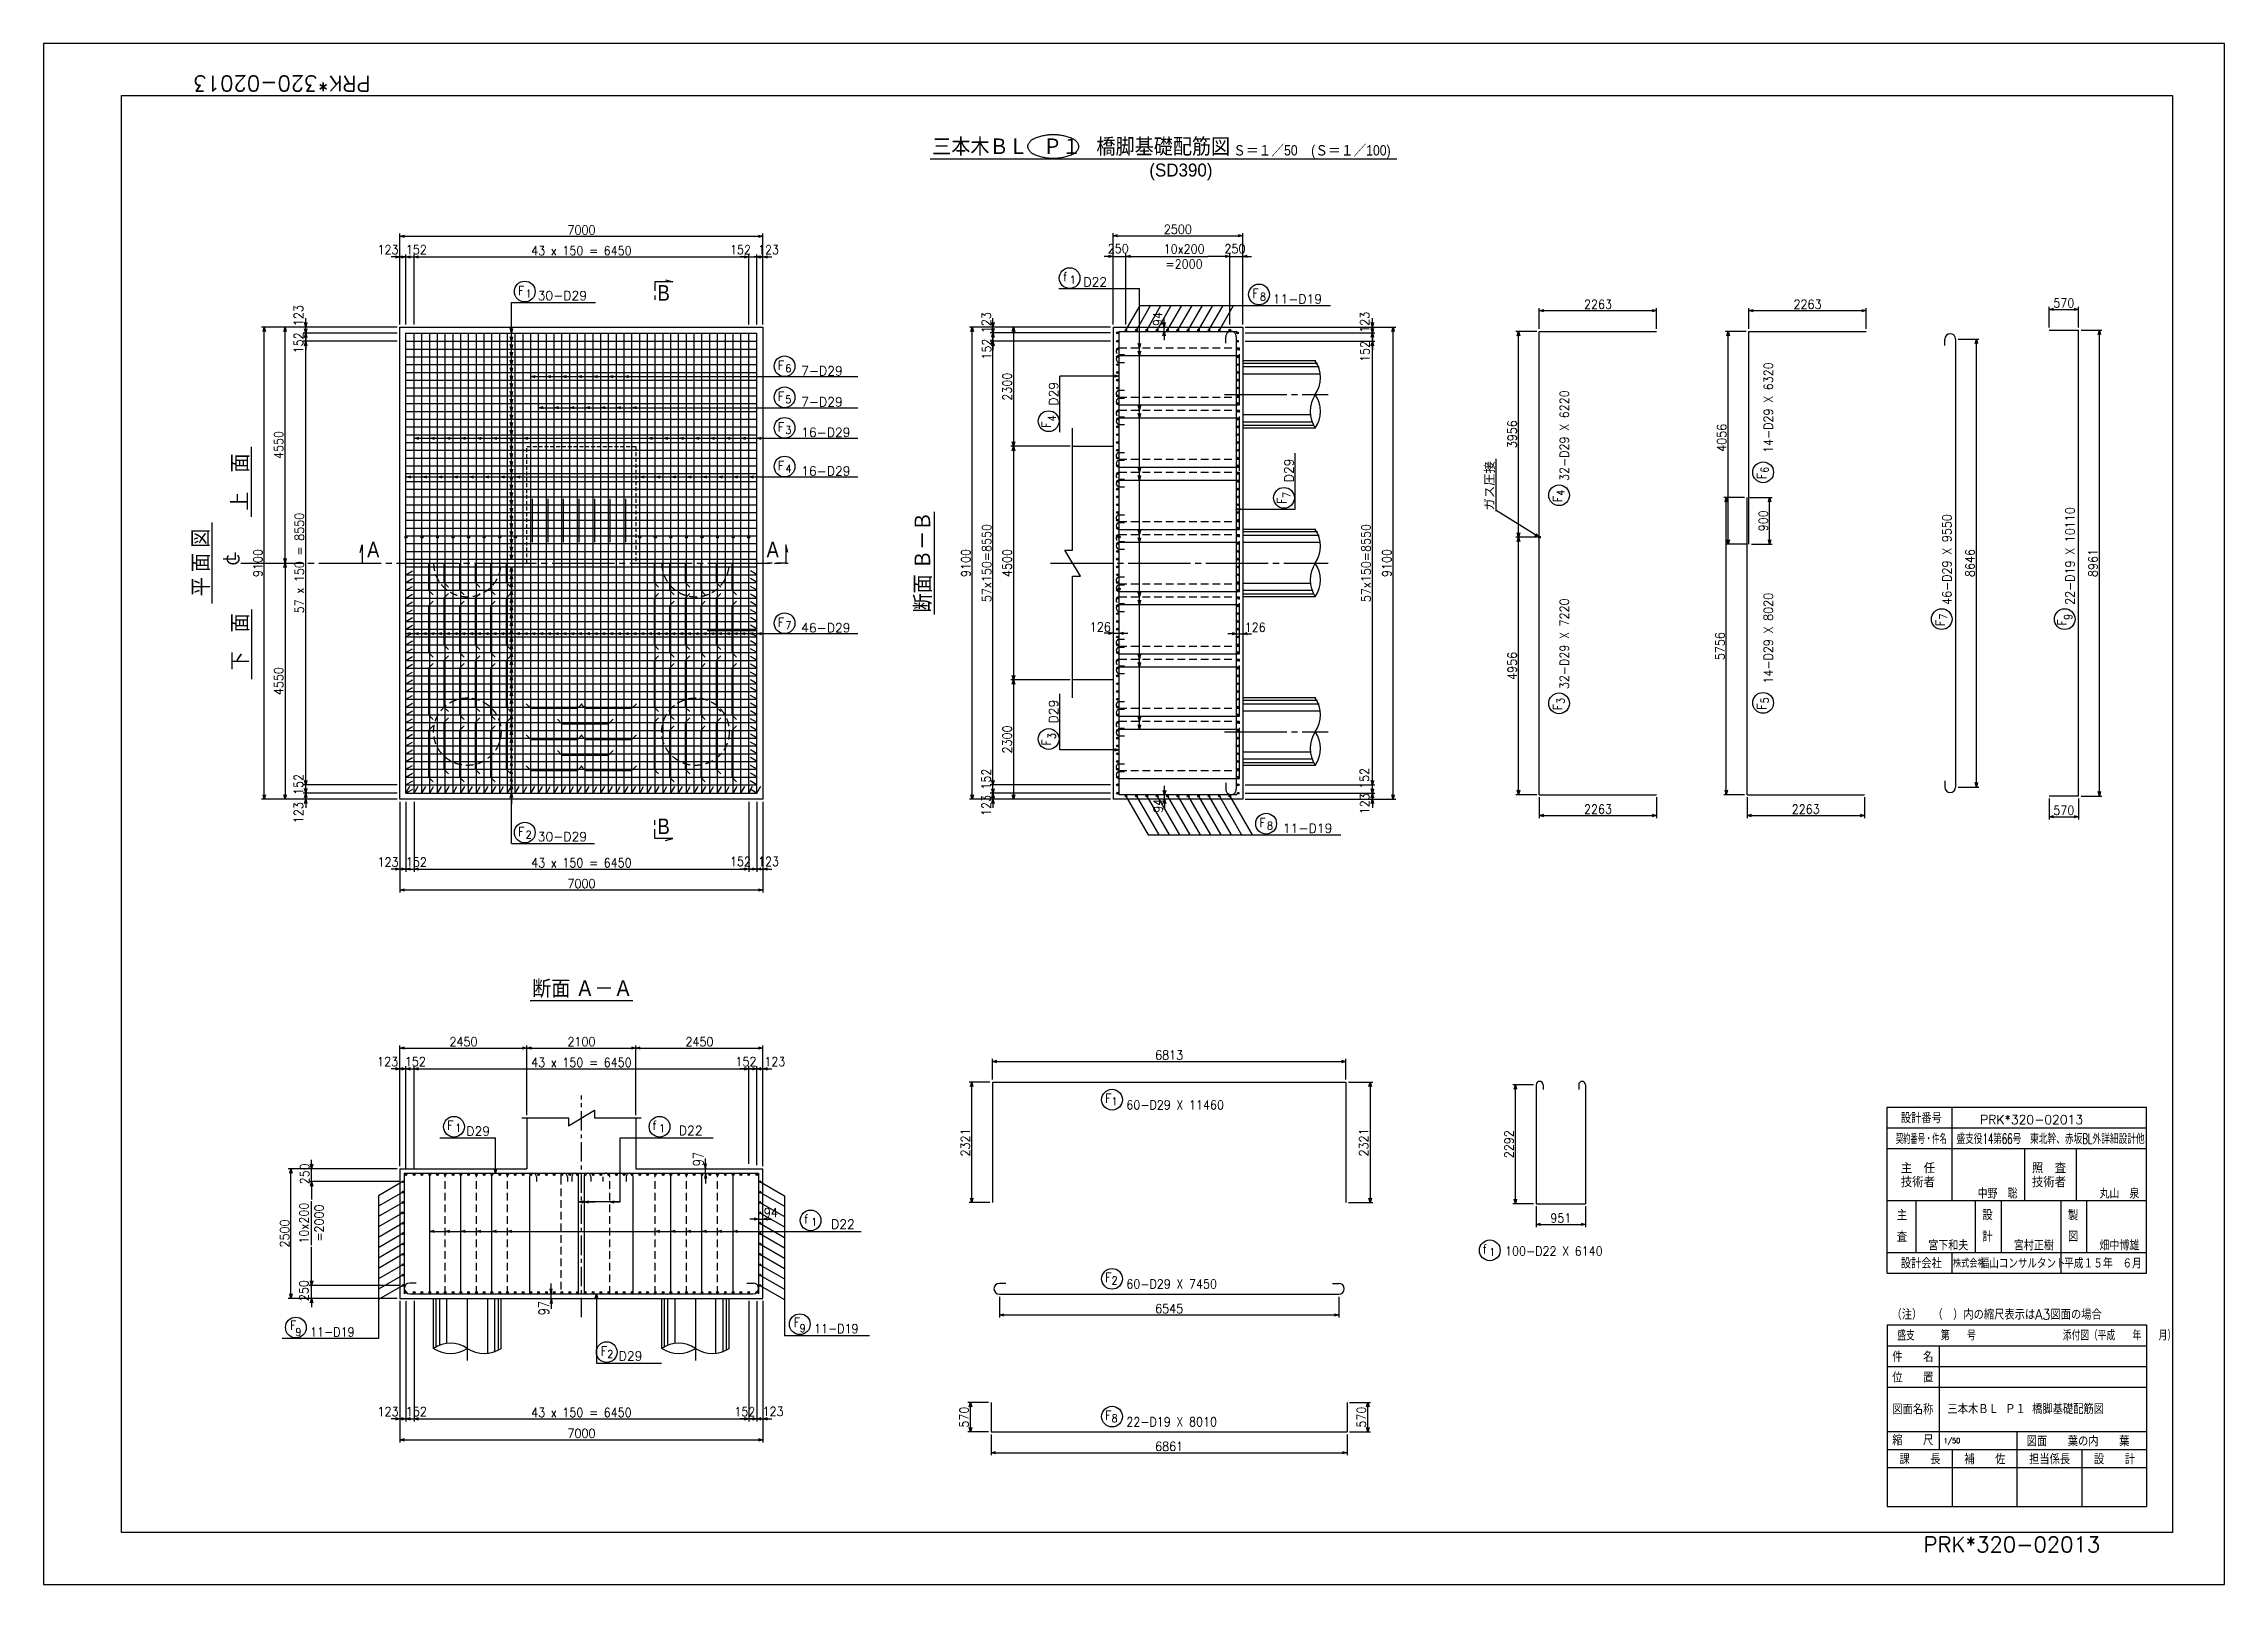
# Model space of a CAD drawing. Extents: x -859 to 41191, y 51716 to 81416.
import ezdxf
from ezdxf.enums import TextEntityAlignment as Align

# ---------------------------------------------------------------- set-up
doc = ezdxf.new("R2010")
doc.units = 0
doc.header["$LTSCALE"] = 300
doc.header["$MEASUREMENT"] = 0
for name, pattern in [('CENTER', [2, 1.25, -0.25, 0.25, -0.25]), ('DASHED', [0.75, 0.5, -0.25]), ('DASHED2', [0.375, 0.25, -0.125]), ('HIDDEN', [0.375, 0.25, -0.125]), ('TEN1SEN1', [25, 20, -1.5, 2, -1.5])]:
    doc.linetypes.add(name, pattern=pattern)
doc.layers.get('0').update_dxf_attribs({"linetype": 'CONTINUOUS'})
doc.layers.get('DEFPOINTS').update_dxf_attribs({"linetype": 'CONTINUOUS'})
for name, color, linetype in [('タイトル', 3, 'CONTINUOUS'), ('丸ポチ', 2, 'CONTINUOUS'), ('基礎鉄筋横', 2, 'CONTINUOUS'), ('基礎鉄筋縦', 2, 'CONTINUOUS'), ('寸法', 1, 'CONTINUOUS'), ('引き出し横', 1, 'CONTINUOUS'), ('引き出し縦', 1, 'CONTINUOUS'), ('枠', 7, 'CONTINUOUS'), ('構造', 3, 'CONTINUOUS'), ('肋筋-1', 3, 'CONTINUOUS'), ('肋筋-2', 3, 'CONTINUOUS'), ('記号', 2, 'CONTINUOUS'), ('記号-1', 2, 'CONTINUOUS'), ('鉄筋材料', 3, 'CONTINUOUS'), ('ﾀｲﾄﾙ', 7, 'CONTINUOUS')]:
    doc.layers.add(name, color=color, linetype=linetype)
doc.styles.add('MS明朝', font='MS PMincho.ttf')
doc.styles.add('romans', font='ROMANS.shx', dxfattribs={"width": 0.9, "bigfont": 'EXTFONT.shx'})
doc.styles.add('SAN', font='ROMANS', dxfattribs={"width": 0.8, "bigfont": 'EXTFONT'})
doc.styles.get("Standard").update_dxf_attribs({"font": 'romans.shx', "bigfont": 'extfont.shx'})
doc.styles.add('STYLE1', font='romans.shx', dxfattribs={"bigfont": 'bigfont.shx'})
doc.styles.add('ｽﾀｲﾙ1', font='ROMANS.shx', dxfattribs={"bigfont": 'EXTFONT.shx'})
doc.dimstyles.new('DIMST1_1', dxfattribs={"dimscale": 50, "dimtxt": 4, "dimasz": 2, "dimexe": 1, "dimexo": 1, "dimgap": 0.09, "dimtad": 0, "dimdec": 0, "dimzin": 0, "dimdsep": 46, "dimtxsty": 'SAN', "dimblk1": 'ARROW_1', "dimblk2": 'ARROW_1', "dimsah": 1, "dimcen": 1, "dimdle": 3, "dimclrd": 1, "dimclre": 1, "dimclrt": 3, "dimaunit": 1, "dimadec": 0, "dimazin": 0, "dimtfac": 1, "dimtdec": 0, "dimtix": 1, "dimtmove": 2, "dimatfit": 3, "dimldrblk": 'ARROW_1', "dimfxl": 0, "dimtvp": 0.7, "dimtolj": 1, "dimtzin": 0, "dimarcsym": 0})
doc.dimstyles.new('ST-50', dxfattribs={"dimscale": 50, "dimtxt": 3.5, "dimasz": 1.7, "dimexe": 1, "dimexo": 1, "dimgap": 1, "dimtad": 0, "dimdec": 0, "dimzin": 0, "dimdsep": 46, "dimtxsty": 'romans', "dimblk": 'OPEN30', "dimcen": 1, "dimdle": 3, "dimclrd": 1, "dimclre": 1, "dimclrt": 3, "dimaunit": 1, "dimadec": 0, "dimazin": 0, "dimtfac": 1, "dimtdec": 0, "dimtmove": 2, "dimatfit": 3, "dimldrblk": 'OPEN30', "dimfxl": 0, "dimtvp": 0.7, "dimtolj": 1, "dimtzin": 0, "dimarcsym": 0})
doc.dimstyles.new('矢', dxfattribs={"dimscale": 50, "dimtxt": 3.5, "dimasz": 1.7, "dimexe": 1, "dimexo": 0.7, "dimgap": 0.09, "dimtad": 0, "dimdec": 0, "dimzin": 0, "dimdsep": 46, "dimtxsty": 'romans', "dimblk": 'OPEN30', "dimcen": 1, "dimdle": 1, "dimclrd": 1, "dimclre": 1, "dimclrt": 3, "dimaunit": 1, "dimadec": 0, "dimazin": 0, "dimtfac": 1, "dimtdec": 0, "dimtix": 1, "dimtmove": 2, "dimatfit": 3, "dimldrblk": 'OPEN30', "dimfxl": 0, "dimtvp": 0.7, "dimtolj": 1, "dimtzin": 0, "dimarcsym": 0})

msp = doc.modelspace()

# ---------------------------------------------------------------- texts
at = {"layer": 'タイトル', "color": 3}
msp.add_text('PRK*320-02013', height=300, rotation=180, dxfattribs=at).set_placement((5440.6, 80797.7))
msp.add_text('PRK*320-02013', height=300, dxfattribs=at).set_placement((35390.6, 52334.8))
at = {"layer": '引き出し横', "color": 3, "style": 'ｽﾀｲﾙ1', "width": 0.9}
for s, height, p in [('F', 175, (22446.2, 76511.7)), ('8', 150, (22593.4, 76464.5)), ('F', 175, (13297.3, 75127.5)), ('6', 150, (13444.6, 75080.3)), ('F', 175, (13297.3, 74529.1)), ('5', 150, (13444.6, 74481.9)), ('F', 175, (13297.3, 73940.2)), ('3', 150, (13444.6, 73893)), ('F', 175, (13297.3, 73194.9)), ('4', 150, (13444.6, 73147.7)), ('F', 175, (13297.3, 70174.3)), ('7', 150, (13444.6, 70127.1)), ('F', 175, (22583, 66310.9)), ('8', 150, (22730.3, 66263.7)), ('f', 175, (10882.4, 60475.1)), ('1', 150, (11007.4, 60431.4)), ('f', 175, (13801.9, 58669.5)), ('1', 150, (13942.3, 58625.8))]:
    msp.add_text(s, height=height, dxfattribs=at).set_placement(p)
at = {"layer": '引き出し横', "color": 3, "style": 'romans'}
for s, p in [('11-D19', (22839.6, 76404.4)), ('11-D19', (23036.4, 66203.7)), ('D22', (11389.5, 60376.6)), ('D22', (14324.2, 58570.9))]:
    msp.add_text(s, height=175, dxfattribs=at).set_placement(p)
at = {"layer": '引き出し横', "color": 3}
for s, p in [('7-D29', (13746.9, 75020.9)), ('7-D29', (13746.9, 74422.6)), ('16-D29', (13746.9, 73833.6)), ('16-D29', (13746.9, 73088.3)), ('46-D29', (13746.9, 70067.7))]:
    msp.add_text(s, height=175, dxfattribs=at).set_placement(p)
at = {"layer": '引き出し横', "color": 3, "style": 'romans'}
for p in [(18701.9, 74437.6), (23240.6, 72960.5), (18701.9, 68311.7)]:
    msp.add_text('D29', height=175, rotation=90, dxfattribs=at).set_placement(p)
at = {"layer": '引き出し横', "color": 3, "style": 'ｽﾀｲﾙ1', "width": 0.9}
for s, height, p in [('F', 175, (18562.1, 74008.1)), ('4', 150, (18655.3, 74135)), ('7', 150, (23183.4, 72658.7)), ('F', 175, (23103.9, 72540.9)), ('F', 175, (18562.1, 67882.3)), ('3', 150, (18655.3, 68009.1))]:
    msp.add_text(s, height=height, rotation=90, dxfattribs=at).set_placement(p)
at = {"layer": '引き出し縦', "color": 3, "style": 'ｽﾀｲﾙ1', "width": 0.9}
for s, height, p in [('f', 175, (18798.4, 76833.8)), ('F', 175, (8288.1, 76568.3)), ('1', 150, (8435.4, 76521.1)), ('1', 150, (18926, 76788.6)), ('F', 175, (8288.7, 66139.1)), ('2', 150, (8436, 66091.9)), ('F', 175, (6921, 60475.1)), ('1', 150, (7077, 60441.1)), ('F', 175, (3891.1, 56621.4)), ('F', 175, (13602.7, 56676.8)), ('9', 150, (3996.4, 56506.6)), ('11-D19', 175, (4279.5, 56493)), ('9', 150, (13719.2, 56579.5)), ('11-D19', 175, (13996.9, 56557.5)), ('F', 175, (9883.3, 56122.8)), ('2', 150, (10008.3, 56082.2))]:
    msp.add_text(s, height=height, dxfattribs=at).set_placement(p)
at = {"layer": '引き出し縦', "color": 3, "style": 'romans'}
for s, p in [('30-D29', (8666.8, 76471.5)), ('D22', (19190.3, 76733.9)), ('30-D29', (8667.4, 66042.4)), ('D29', (7291.9, 60365.2)), ('D29', (10229.8, 56029.9))]:
    msp.add_text(s, height=175, dxfattribs=at).set_placement(p)
at = {"layer": '記号', "color": 2, "style": 'MS明朝', "width": 0.9}
msp.add_text('Ｓ＝１／50    (Ｓ＝１／100)', height=200, dxfattribs=at).set_placement((23595.6, 79258.9), align=Align.CENTER)
at = {"layer": '記号-1', "style": 'MS明朝', "width": 0.9}
for s, p in [('三本木ＢＬ   Ｐ１   橋脚基礎配筋図', (19146.9, 79287.2)), ('断面 Ａ－Ａ', (9529.7, 63057.7))]:
    msp.add_text(s, height=300, dxfattribs=at).set_placement(p, align=Align.CENTER)
at = {"layer": '記号-1', "style": 'MS明朝'}
msp.add_text('(SD390)', height=250, dxfattribs=at).set_placement((20460.9, 78854))
at = {"layer": '記号-1', "style": 'MS明朝', "width": 0.9}
for s, p in [('B', (10979.9, 76460.3)), ('A', (5378.5, 71512.2)), ('A', (13081, 71512.2)), ('B', (10979.9, 66177.2))]:
    msp.add_text(s, height=300, dxfattribs=at).set_placement(p)
for s, p in [('上\u3000面', (3071.5, 72963.3)), ('平 面 図', (2314, 71414.8)), ('断面 Ｂ－Ｂ', (16235.5, 71421.7)), ('下\u3000面', (3071.5, 69884.2))]:
    msp.add_text(s, height=300, rotation=90, dxfattribs=at).set_placement(p, align=Align.CENTER)
for s, p in [('Ｌ', (2850, 71371.9)), ('Ｃ', (2920, 71310.6))]:
    msp.add_text(s, height=250, rotation=90, dxfattribs=at).set_placement(p)
at = {"layer": '鉄筋材料', "style": 'romans', "width": 0.9}
for s, p in [('14-D29 X 6320', (32484.1, 73524)), ('32-D29 X 6220', (28549.2, 72984.3)), ('22-D19 X 10110', (38299.2, 70596.5)), ('46-D29 X 9550', (35927.4, 70596.5)), ('32-D29 X 7220', (28549.2, 68973.3)), ('14-D29 X 8020', (32484.1, 69079.5))]:
    msp.add_text(s, height=175, rotation=90, dxfattribs=at).set_placement(p)
at = {"layer": '鉄筋材料', "style": 'MS明朝'}
msp.add_text('ガス圧接', height=175, rotation=90, dxfattribs=at).set_placement((27105.9, 72415.2))
at = {"layer": '鉄筋材料', "color": 3, "style": 'ｽﾀｲﾙ1', "width": 0.9}
for s, height, p in [('6', 150, (32402.8, 73142.5)), ('4', 150, (28467.9, 72699.8)), ('F', 175, (32359.1, 73017.5)), ('F', 175, (28424.2, 72574.8)), ('F', 175, (35802.4, 70187)), ('7', 150, (35846.1, 70312)), ('F', 175, (38148.4, 70195.9)), ('9', 150, (38253.4, 70307.2)), ('F', 175, (28424.2, 68563.8)), ('3', 150, (28467.9, 68688.8)), ('F', 175, (32359.1, 68573)), ('5', 150, (32402.8, 68698))]:
    msp.add_text(s, height=height, rotation=90, dxfattribs=at).set_placement(p)
for s, height, p in [('F', 175, (19607.6, 60996)), ('1', 150, (19732.6, 60952.3)), ('f', 175, (26891.8, 58091.9)), ('1', 150, (27016.8, 58048.2)), ('F', 175, (19607.6, 57542.8)), ('2', 150, (19732.6, 57499.1)), ('F', 175, (19607.6, 54887)), ('8', 150, (19732.6, 54843.3))]:
    msp.add_text(s, height=height, dxfattribs=at).set_placement(p)
at = {"layer": '鉄筋材料', "style": 'romans', "width": 0.9}
for s, p in [('60-D29 X 11460', (20017.1, 60871)), ('100-D22 X 6140', (27319.7, 58052.5)), ('60-D29 X 7450', (20017.1, 57417.8)), ('22-D19 X 8010', (20017.1, 54762))]:
    msp.add_text(s, height=175, dxfattribs=at).set_placement(p)
at = {"layer": 'ﾀｲﾄﾙ', "color": 3, "ltscale": 100, "style": 'STYLE1'}
for s, height, width, p in [('設計番号', 200, 0.9, (35347.1, 60715.6)), ('契約番号・件名', 200, 0.5, (35347.1, 60315.6)), ('盛支役14第66号\u3000東北幹、赤坂BL外詳細設計他', 200, 0.6, (37838.8, 60315.6)), ('主', 200, 0.9, (34973.4, 58843.8)), ('設', 200, 0.9, (36623.4, 58843.8)), ('製', 200, 0.9, (38273.4, 58843.8)), ('査', 200, 0.9, (34973.4, 58429)), ('計', 200, 0.9, (36623.4, 58429)), ('図', 200, 0.9, (38273.4, 58429)), ('設計会社', 200, 0.9, (35347.1, 57915.6)), ('株式会社', 150, 0.75, (36271.4, 57915.6)), ('福山コンサルタント', 175, 0.75, (37301, 57915.6)), ('平成１５年\u3000６月', 200, 0.75, (38849, 57915.6))]:
    msp.add_text(s, height=height, dxfattribs=dict(at, width=width)).set_placement(p, align=Align.MIDDLE)
for s, height, p in [('PRK*320-02013', 175, (37473.8, 60675.3)), ('主\u3000任', 200, (35281.6, 59750.6)), ('照\u3000査', 200, (37808.8, 59750.6)), ('技術者', 200, (35281.6, 59480.7)), ('中野\u3000聡', 175, (36816.7, 59261.5)), ('技術者', 200, (37808.8, 59480.7)), ('丸山\u3000泉', 175, (39166.7, 59261.5)), ('宮下和夫', 175, (35866.7, 58261.5)), ('宮村正樹', 175, (37516.7, 58261.5)), ('畑中博雄', 175, (39166.7, 58261.5))]:
    msp.add_text(s, height=height, dxfattribs=at).set_placement(p, align=Align.MIDDLE)
for s, height, width, p in [('（注）\u3000（\u3000）内の縮尺表示はA3図面の場合', 200, 0.9, (34771, 56818.3)), ('盛支\u3000\u3000\u3000第\u3000\u3000号\u3000\u3000\u3000\u3000\u3000\u3000\u3000\u3000\u3000\u3000添付図（平成\u3000\u3000年\u3000\u3000月）', 200, 0.6, (34883.8, 56417)), ('件\u3000\u3000名', 200, 0.9, (34786.6, 56003.9)), ('位\u3000\u3000置', 200, 0.9, (34786.6, 55603.9)), ('図面名称', 200, 0.9, (34786.6, 54990.8)), ('三本木ＢＬ Ｐ１ 橋脚基礎配筋図', 200, 0.9, (35850.6, 54997.4)), ('縮\u3000\u3000尺', 200, 0.9, (34786.6, 54397.3)), ('1/50 ', 100, 0.9, (35779.9, 54436.3)), ('補\u3000\u3000佐', 200, 0.9, (36175.2, 54030.5)), ('図面\u3000\u3000葉の内\u3000\u3000葉', 200, 0.9, (37378.7, 54377.4)), ('担当係長', 200, 0.9, (37425.2, 54030.5)), ('設\u3000\u3000計', 200, 0.9, (38675.2, 54030.5)), ('課\u3000\u3000長', 200, 0.9, (34925.2, 54030.5))]:
    msp.add_text(s, height=height, dxfattribs=dict(at, width=width)).set_placement(p)

# ---------------------------------------------------------------- blocks, each defined once
blk = doc.blocks.new('_Open30')
at = {"color": 0, "lineweight": -2}
for p, q in [((-1, 0.27), (0, 0)), ((0, 0), (-1, -0.27)), ((0, 0), (-1, 0))]:
    blk.add_line(p, q, dxfattribs=at)
blk = doc.blocks.new('*D3')
at = {"color": 1, "linetype": 'ByBlock'}
for p, q in [((23602, 75678), (26103, 75678)), ((26053, 67213), (26053, 75593)), ((23602, 67128), (26103, 67128))]:
    blk.add_line(p, q, dxfattribs=at)
at = {"layer": 'DEFPOINTS', "color": 0, "linetype": 'ByBlock'}
for p in [(23552, 75678), (26053, 75678), (23552, 67128)]:
    blk.add_point(p, dxfattribs=at)
at = {"color": 1, "linetype": 'ByBlock', "xscale": 85, "yscale": 85, "zscale": 85}
for p, rotation in [((26053, 75678), 90), ((26053, 67128), 270)]:
    blk.add_blockref('_Open30', p, dxfattribs=dict(at, rotation=rotation))
at = {"color": 3, "linetype": 'ByBlock', "insert": (25931, 71403), "char_height": 175, "attachment_point": 5, "rotation": 90, "style": 'romans'}
blk.add_mtext('\\A1;57x150=8550', dxfattribs=at)
blk = doc.blocks.new('*D6')
at = {"layer": 'DEFPOINTS', "color": 0, "linetype": 'Continuous'}
for p in [(22261, 75953), (22261, 75840), (24762, 75953)]:
    blk.add_point(p, dxfattribs=at)
at = {"layer": '寸法', "color": 1, "linetype": 'Continuous', "lineweight": -2}
for p, q in [((24762, 76038), (24762, 76123)), ((22311, 75953), (24812, 75953)), ((22311, 75840), (24812, 75840)), ((24762, 75840), (24762, 75953)), ((24762, 75755), (24762, 75670))]:
    blk.add_line(p, q, dxfattribs=at)
at = {"layer": '寸法', "color": 1, "linetype": 'Continuous', "lineweight": -2, "xscale": 85, "yscale": 85, "zscale": 85}
for p, rotation in [((24762, 75953), 270), ((24762, 75840), 90)]:
    blk.add_blockref('_Open30', p, dxfattribs=dict(at, rotation=rotation))
at = {"layer": '寸法', "color": 3, "linetype": 'Continuous', "insert": (24615, 76043), "char_height": 175, "attachment_point": 5, "rotation": 90, "style": 'romans'}
blk.add_mtext('\\A1;123', dxfattribs=at)
blk = doc.blocks.new('*D2')
at = {"layer": 'DEFPOINTS', "color": 0, "linetype": 'Continuous'}
for p in [(23552, 75953), (26453, 75953), (23552, 66853)]:
    blk.add_point(p, dxfattribs=at)
at = {"layer": '寸法', "color": 1, "linetype": 'Continuous', "lineweight": -2}
for p, q in [((23602, 75953), (26503, 75953)), ((26453, 66938), (26453, 75868)), ((23602, 66853), (26503, 66853))]:
    blk.add_line(p, q, dxfattribs=at)
at = {"layer": '寸法', "color": 1, "linetype": 'Continuous', "lineweight": -2, "xscale": 85, "yscale": 85, "zscale": 85}
for p, rotation in [((26453, 75953), 90), ((26453, 66853), 270)]:
    blk.add_blockref('_Open30', p, dxfattribs=dict(at, rotation=rotation))
at = {"layer": '寸法', "color": 3, "linetype": 'Continuous', "insert": (26331, 71403), "char_height": 175, "attachment_point": 5, "rotation": 90, "style": 'romans'}
blk.add_mtext('\\A1;9100', dxfattribs=at)
blk = doc.blocks.new('*D4')
at = {"layer": 'DEFPOINTS', "color": 0, "linetype": 'Continuous'}
for p in [(22261, 67128), (22261, 66965), (24762, 67128)]:
    blk.add_point(p, dxfattribs=at)
at = {"layer": '寸法', "color": 1, "linetype": 'Continuous', "lineweight": -2}
for p, q in [((24762, 67213), (24762, 67298)), ((22311, 67128), (24812, 67128)), ((22311, 66965), (24812, 66965)), ((24762, 66965), (24762, 67128)), ((24762, 66880), (24762, 66795))]:
    blk.add_line(p, q, dxfattribs=at)
at = {"layer": '寸法', "color": 1, "linetype": 'Continuous', "lineweight": -2, "xscale": 85, "yscale": 85, "zscale": 85}
for p, rotation in [((24762, 67128), 270), ((24762, 66965), 90)]:
    blk.add_blockref('_Open30', p, dxfattribs=dict(at, rotation=rotation))
at = {"layer": '寸法', "color": 3, "linetype": 'Continuous', "insert": (24609, 67251), "char_height": 175, "attachment_point": 5, "rotation": 90, "style": 'romans'}
blk.add_mtext('\\A1;152', dxfattribs=at)
blk = doc.blocks.new('*D5')
at = {"layer": 'DEFPOINTS', "color": 0, "linetype": 'Continuous'}
for p in [(22261, 66965), (24762, 66965), (22261, 66853)]:
    blk.add_point(p, dxfattribs=at)
at = {"layer": '寸法', "color": 1, "linetype": 'Continuous', "lineweight": -2}
for p, q in [((22311, 66965), (24812, 66965)), ((24762, 67050), (24762, 67135)), ((24762, 66853), (24762, 66965)), ((22311, 66853), (24812, 66853)), ((24762, 66768), (24762, 66683))]:
    blk.add_line(p, q, dxfattribs=at)
at = {"layer": '寸法', "color": 1, "linetype": 'Continuous', "lineweight": -2, "xscale": 85, "yscale": 85, "zscale": 85}
for p, rotation in [((24762, 66965), 270), ((24762, 66853), 90)]:
    blk.add_blockref('_Open30', p, dxfattribs=dict(at, rotation=rotation))
at = {"layer": '寸法', "color": 3, "linetype": 'Continuous', "insert": (24614, 66763), "char_height": 175, "attachment_point": 5, "rotation": 90, "style": 'romans'}
blk.add_mtext('\\A1;123', dxfattribs=at)
blk = doc.blocks.new('*D7')
at = {"layer": 'DEFPOINTS', "color": 0, "linetype": 'Continuous'}
for p in [(22261, 75840), (24762, 75840), (22261, 75678)]:
    blk.add_point(p, dxfattribs=at)
at = {"layer": '寸法', "color": 1, "linetype": 'Continuous', "lineweight": -2}
for p, q in [((22311, 75840), (24812, 75840)), ((24762, 75925), (24762, 76010)), ((24762, 75678), (24762, 75840)), ((22311, 75678), (24812, 75678)), ((24762, 75593), (24762, 75508))]:
    blk.add_line(p, q, dxfattribs=at)
at = {"layer": '寸法', "color": 1, "linetype": 'Continuous', "lineweight": -2, "xscale": 85, "yscale": 85, "zscale": 85}
for p, rotation in [((24762, 75840), 270), ((24762, 75678), 90)]:
    blk.add_blockref('_Open30', p, dxfattribs=dict(at, rotation=rotation))
at = {"layer": '寸法', "color": 3, "linetype": 'Continuous', "insert": (24618, 75481), "char_height": 175, "attachment_point": 5, "rotation": 90, "style": 'romans'}
blk.add_mtext('\\A1;152', dxfattribs=at)
blk = doc.blocks.new('*D9')
at = {"layer": 'DEFPOINTS', "color": 0, "linetype": 'Continuous'}
for p in [(17445, 75678), (19761, 75678), (19761, 67128)]:
    blk.add_point(p, dxfattribs=at)
at = {"layer": '寸法', "color": 1, "linetype": 'Continuous', "lineweight": -2}
for p, q in [((19711, 75678), (17395, 75678)), ((17445, 67213), (17445, 75593)), ((19711, 67128), (17395, 67128))]:
    blk.add_line(p, q, dxfattribs=at)
at = {"layer": '寸法', "color": 1, "linetype": 'Continuous', "lineweight": -2, "xscale": 85, "yscale": 85, "zscale": 85}
for p, rotation in [((17445, 75678), 90), ((17445, 67128), 270)]:
    blk.add_blockref('_Open30', p, dxfattribs=dict(at, rotation=rotation))
at = {"layer": '寸法', "color": 3, "linetype": 'Continuous', "insert": (17323, 71403), "char_height": 175, "attachment_point": 5, "rotation": 90, "style": 'romans'}
blk.add_mtext('\\A1;57x150=8550', dxfattribs=at)
blk = doc.blocks.new('*D8')
at = {"layer": 'DEFPOINTS', "color": 0, "linetype": 'Continuous'}
for p in [(17045, 75953), (19761, 75953), (19761, 66853)]:
    blk.add_point(p, dxfattribs=at)
at = {"layer": '寸法', "color": 1, "linetype": 'Continuous', "lineweight": -2}
for p, q in [((19711, 75953), (16995, 75953)), ((17045, 66938), (17045, 75868)), ((19711, 66853), (16995, 66853))]:
    blk.add_line(p, q, dxfattribs=at)
at = {"layer": '寸法', "color": 1, "linetype": 'Continuous', "lineweight": -2, "xscale": 85, "yscale": 85, "zscale": 85}
for p, rotation in [((17045, 75953), 90), ((17045, 66853), 270)]:
    blk.add_blockref('_Open30', p, dxfattribs=dict(at, rotation=rotation))
at = {"layer": '寸法', "color": 3, "linetype": 'Continuous', "insert": (16923, 71403), "char_height": 175, "attachment_point": 5, "rotation": 90, "style": 'romans'}
blk.add_mtext('\\A1;9100', dxfattribs=at)
blk = doc.blocks.new('*D13')
at = {"layer": 'DEFPOINTS', "color": 0, "linetype": 'Continuous'}
for p in [(17445, 75840), (19761, 75840), (19761, 75678)]:
    blk.add_point(p, dxfattribs=at)
at = {"layer": '寸法', "color": 1, "linetype": 'Continuous', "lineweight": -2}
for p, q in [((19711, 75840), (17395, 75840)), ((17445, 75925), (17445, 76010)), ((17445, 75678), (17445, 75840)), ((19711, 75678), (17395, 75678)), ((17445, 75593), (17445, 75508))]:
    blk.add_line(p, q, dxfattribs=at)
at = {"layer": '寸法', "color": 1, "linetype": 'Continuous', "lineweight": -2, "xscale": 85, "yscale": 85, "zscale": 85}
for p, rotation in [((17445, 75840), 270), ((17445, 75678), 90)]:
    blk.add_blockref('_Open30', p, dxfattribs=dict(at, rotation=rotation))
at = {"layer": '寸法', "color": 3, "linetype": 'Continuous', "insert": (17324, 75527), "char_height": 175, "attachment_point": 5, "rotation": 90, "style": 'romans'}
blk.add_mtext('\\A1;152', dxfattribs=at)
blk = doc.blocks.new('*D12')
at = {"layer": 'DEFPOINTS', "color": 0, "linetype": 'Continuous'}
for p in [(17445, 75953), (19761, 75953), (19761, 75840)]:
    blk.add_point(p, dxfattribs=at)
at = {"layer": '寸法', "color": 1, "linetype": 'Continuous', "lineweight": -2}
for p, q in [((17445, 76038), (17445, 76123)), ((19711, 75953), (17395, 75953)), ((19711, 75840), (17395, 75840)), ((17445, 75840), (17445, 75953)), ((17445, 75755), (17445, 75670))]:
    blk.add_line(p, q, dxfattribs=at)
at = {"layer": '寸法', "color": 1, "linetype": 'Continuous', "lineweight": -2, "xscale": 85, "yscale": 85, "zscale": 85}
for p, rotation in [((17445, 75953), 270), ((17445, 75840), 90)]:
    blk.add_blockref('_Open30', p, dxfattribs=dict(at, rotation=rotation))
at = {"layer": '寸法', "color": 3, "linetype": 'Continuous', "insert": (17317, 76037), "char_height": 175, "attachment_point": 5, "rotation": 90, "style": 'romans'}
blk.add_mtext('\\A1;123', dxfattribs=at)
blk = doc.blocks.new('*D11')
at = {"layer": 'DEFPOINTS', "color": 0, "linetype": 'Continuous'}
for p in [(17445, 66965), (19761, 66965), (19761, 66853)]:
    blk.add_point(p, dxfattribs=at)
at = {"layer": '寸法', "color": 1, "linetype": 'Continuous', "lineweight": -2}
for p, q in [((19711, 66965), (17395, 66965)), ((17445, 67050), (17445, 67135)), ((17445, 66853), (17445, 66965)), ((19711, 66853), (17395, 66853)), ((17445, 66768), (17445, 66683))]:
    blk.add_line(p, q, dxfattribs=at)
at = {"layer": '寸法', "color": 1, "linetype": 'Continuous', "lineweight": -2, "xscale": 85, "yscale": 85, "zscale": 85}
for p, rotation in [((17445, 66965), 270), ((17445, 66853), 90)]:
    blk.add_blockref('_Open30', p, dxfattribs=dict(at, rotation=rotation))
at = {"layer": '寸法', "color": 3, "linetype": 'Continuous', "insert": (17315, 66730), "char_height": 175, "attachment_point": 5, "rotation": 90, "style": 'romans'}
blk.add_mtext('\\A1;123', dxfattribs=at)
blk = doc.blocks.new('*D10')
at = {"layer": 'DEFPOINTS', "color": 0, "linetype": 'Continuous'}
for p in [(17445, 67128), (19761, 67128), (19761, 66965)]:
    blk.add_point(p, dxfattribs=at)
at = {"layer": '寸法', "color": 1, "linetype": 'Continuous', "lineweight": -2}
for p, q in [((17445, 67213), (17445, 67298)), ((19711, 67128), (17395, 67128)), ((19711, 66965), (17395, 66965)), ((17445, 66965), (17445, 67128)), ((17445, 66880), (17445, 66795))]:
    blk.add_line(p, q, dxfattribs=at)
at = {"layer": '寸法', "color": 1, "linetype": 'Continuous', "lineweight": -2, "xscale": 85, "yscale": 85, "zscale": 85}
for p, rotation in [((17445, 67128), 270), ((17445, 66965), 90)]:
    blk.add_blockref('_Open30', p, dxfattribs=dict(at, rotation=rotation))
at = {"layer": '寸法', "color": 3, "linetype": 'Continuous', "insert": (17315, 67237), "char_height": 175, "attachment_point": 5, "rotation": 90, "style": 'romans'}
blk.add_mtext('\\A1;152', dxfattribs=at)
blk = doc.blocks.new('*D14')
at = {"color": 1, "linetype": 'ByBlock'}
for p, q in [((21052, 76003), (21052, 77763)), ((21137, 77713), (23467, 77713)), ((23552, 76403), (23552, 77763))]:
    blk.add_line(p, q, dxfattribs=at)
at = {"layer": 'DEFPOINTS', "color": 0, "linetype": 'ByBlock'}
for p in [(23552, 77713), (23552, 76353), (21052, 75953)]:
    blk.add_point(p, dxfattribs=at)
at = {"color": 1, "linetype": 'ByBlock', "xscale": 85, "yscale": 85, "zscale": 85, "rotation": 180}
blk.add_blockref('_Open30', (21052, 77713), dxfattribs=at)
at = {"color": 1, "linetype": 'ByBlock', "xscale": 85, "yscale": 85, "zscale": 85}
blk.add_blockref('_Open30', (23552, 77713), dxfattribs=at)
at = {"color": 3, "linetype": 'ByBlock', "insert": (22302, 77835), "char_height": 175, "attachment_point": 5, "style": 'romans'}
blk.add_mtext('\\A1;2500', dxfattribs=at)
blk = doc.blocks.new('*D15')
at = {"color": 1, "linetype": 'ByBlock'}
for p, q in [((21302, 76003), (21302, 77363)), ((21387, 77313), (21968, 77313)), ((23217, 77313), (22878, 77313)), ((23302, 76003), (23302, 77363))]:
    blk.add_line(p, q, dxfattribs=at)
at = {"layer": 'DEFPOINTS', "color": 0, "linetype": 'ByBlock'}
for p in [(23302, 77313), (21302, 75953), (23302, 75953)]:
    blk.add_point(p, dxfattribs=at)
at = {"color": 1, "linetype": 'ByBlock', "xscale": 85, "yscale": 85, "zscale": 85, "rotation": 180}
blk.add_blockref('_Open30', (21302, 77313), dxfattribs=at)
at = {"color": 1, "linetype": 'ByBlock', "xscale": 85, "yscale": 85, "zscale": 85}
blk.add_blockref('_Open30', (23302, 77313), dxfattribs=at)
at = {"color": 3, "linetype": 'ByBlock', "insert": (22423, 77313), "char_height": 175, "attachment_point": 5, "style": 'romans'}
blk.add_mtext('\\A1;10x200\\P=2000', dxfattribs=at)
blk = doc.blocks.new('*D16')
at = {"color": 1, "linetype": 'ByBlock'}
for p, q in [((23217, 77313), (23132, 77313)), ((23302, 76003), (23302, 77363)), ((23302, 77313), (23552, 77313)), ((23302, 77313), (23552, 77313)), ((23552, 76003), (23552, 77363)), ((23637, 77313), (23722, 77313))]:
    blk.add_line(p, q, dxfattribs=at)
at = {"layer": 'DEFPOINTS', "color": 0, "linetype": 'ByBlock'}
for p in [(23552, 77313), (23302, 75953), (23552, 75953)]:
    blk.add_point(p, dxfattribs=at)
at = {"color": 1, "linetype": 'ByBlock', "xscale": 85, "yscale": 85, "zscale": 85}
blk.add_blockref('_Open30', (23302, 77313), dxfattribs=at)
at = {"color": 1, "linetype": 'ByBlock', "xscale": 85, "yscale": 85, "zscale": 85, "rotation": 180}
blk.add_blockref('_Open30', (23552, 77313), dxfattribs=at)
at = {"color": 3, "linetype": 'ByBlock', "insert": (23402, 77461), "char_height": 175, "attachment_point": 5, "style": 'romans'}
blk.add_mtext('\\A1;250', dxfattribs=at)
blk = doc.blocks.new('*D17')
at = {"color": 1, "linetype": 'ByBlock'}
for p, q in [((20967, 77313), (20882, 77313)), ((21052, 76003), (21052, 77363)), ((21052, 77313), (21302, 77313)), ((21052, 77313), (21302, 77313)), ((21302, 76003), (21302, 77363)), ((21387, 77313), (21472, 77313))]:
    blk.add_line(p, q, dxfattribs=at)
at = {"layer": 'DEFPOINTS', "color": 0, "linetype": 'ByBlock'}
for p in [(21302, 77313), (21052, 75953), (21302, 75953)]:
    blk.add_point(p, dxfattribs=at)
at = {"color": 1, "linetype": 'ByBlock', "xscale": 85, "yscale": 85, "zscale": 85}
blk.add_blockref('_Open30', (21052, 77313), dxfattribs=at)
at = {"color": 1, "linetype": 'ByBlock', "xscale": 85, "yscale": 85, "zscale": 85, "rotation": 180}
blk.add_blockref('_Open30', (21302, 77313), dxfattribs=at)
at = {"color": 3, "linetype": 'ByBlock', "insert": (21152, 77465), "char_height": 175, "attachment_point": 5, "style": 'romans'}
blk.add_mtext('\\A1;250', dxfattribs=at)
blk = doc.blocks.new('*D18')
at = {"layer": 'DEFPOINTS', "color": 0, "linetype": 'Continuous'}
for p in [(20745, 75953), (20745, 75953), (20745, 75869)]:
    blk.add_point(p, dxfattribs=at)
at = {"layer": '寸法', "color": 1, "linetype": 'Continuous', "lineweight": -2}
for p, q in [((20745, 76038), (20745, 76123)), ((20745, 75869), (20745, 75953)), ((20745, 75784), (20745, 75699))]:
    blk.add_line(p, q, dxfattribs=at)
at = {"layer": '寸法', "color": 1, "linetype": 'Continuous', "lineweight": -2, "xscale": 85, "yscale": 85, "zscale": 85}
for p, rotation in [((20745, 75953), 270), ((20745, 75869), 90)]:
    blk.add_blockref('_Open30', p, dxfattribs=dict(at, rotation=rotation))
at = {"layer": '寸法', "color": 3, "linetype": 'Continuous', "insert": (20623, 76108), "char_height": 175, "attachment_point": 5, "rotation": 90, "style": 'romans'}
blk.add_mtext('\\A1;94', dxfattribs=at)
blk = doc.blocks.new('*D19')
at = {"layer": 'DEFPOINTS', "color": 0, "linetype": 'Continuous'}
for p in [(20754, 66936), (20754, 66936), (20754, 66853)]:
    blk.add_point(p, dxfattribs=at)
at = {"layer": '寸法', "color": 1, "linetype": 'Continuous', "lineweight": -2}
for p, q in [((20754, 67021), (20754, 67106)), ((20754, 66853), (20754, 66936)), ((20754, 66768), (20754, 66683))]:
    blk.add_line(p, q, dxfattribs=at)
at = {"layer": '寸法', "color": 1, "linetype": 'Continuous', "lineweight": -2, "xscale": 85, "yscale": 85, "zscale": 85}
for p, rotation in [((20754, 66936), 270), ((20754, 66853), 90)]:
    blk.add_blockref('_Open30', p, dxfattribs=dict(at, rotation=rotation))
at = {"layer": '寸法', "color": 3, "linetype": 'Continuous', "insert": (20631, 66724), "char_height": 175, "attachment_point": 5, "rotation": 90, "style": 'romans'}
blk.add_mtext('\\A1;94', dxfattribs=at)
blk = doc.blocks.new('*D25')
at = {"color": 1, "linetype": 'ByBlock'}
for p, q in [((6286, 76003), (6286, 77353)), ((6371, 77303), (12651, 77303)), ((12736, 76003), (12736, 77353))]:
    blk.add_line(p, q, dxfattribs=at)
at = {"layer": 'DEFPOINTS', "color": 0, "linetype": 'ByBlock'}
for p in [(12736, 77303), (6286, 75953), (12736, 75953)]:
    blk.add_point(p, dxfattribs=at)
at = {"color": 1, "linetype": 'ByBlock', "xscale": 85, "yscale": 85, "zscale": 85, "rotation": 180}
blk.add_blockref('_Open30', (6286, 77303), dxfattribs=at)
at = {"color": 1, "linetype": 'ByBlock', "xscale": 85, "yscale": 85, "zscale": 85}
blk.add_blockref('_Open30', (12736, 77303), dxfattribs=at)
at = {"color": 3, "linetype": 'ByBlock', "insert": (9511, 77425), "char_height": 175, "attachment_point": 5, "style": 'romans'}
blk.add_mtext('\\A1;43 x 150 = 6450', dxfattribs=at)
blk = doc.blocks.new('*D24')
at = {"color": 1, "linetype": 'ByBlock'}
for p, q in [((6011, 76003), (6011, 77753)), ((6096, 77703), (12926, 77703)), ((13011, 76003), (13011, 77753))]:
    blk.add_line(p, q, dxfattribs=at)
at = {"layer": 'DEFPOINTS', "color": 0, "linetype": 'ByBlock'}
for p in [(13011, 77703), (6011, 75953), (13011, 75953)]:
    blk.add_point(p, dxfattribs=at)
at = {"color": 1, "linetype": 'ByBlock', "xscale": 85, "yscale": 85, "zscale": 85, "rotation": 180}
blk.add_blockref('_Open30', (6011, 77703), dxfattribs=at)
at = {"color": 1, "linetype": 'ByBlock', "xscale": 85, "yscale": 85, "zscale": 85}
blk.add_blockref('_Open30', (13011, 77703), dxfattribs=at)
at = {"color": 3, "linetype": 'ByBlock', "insert": (9511, 77825), "char_height": 175, "attachment_point": 5, "style": 'romans'}
blk.add_mtext('\\A1;7000', dxfattribs=at)
blk = doc.blocks.new('*D29')
at = {"layer": 'DEFPOINTS', "color": 0, "linetype": 'Continuous'}
for p in [(6286, 77303), (6128, 75953), (6286, 75953)]:
    blk.add_point(p, dxfattribs=at)
at = {"layer": '寸法', "color": 1, "linetype": 'Continuous', "lineweight": -2}
for p, q in [((6043, 77303), (5958, 77303)), ((6128, 76003), (6128, 77353)), ((6128, 77303), (6286, 77303)), ((6286, 76003), (6286, 77353)), ((6371, 77303), (6456, 77303))]:
    blk.add_line(p, q, dxfattribs=at)
at = {"layer": '寸法', "color": 1, "linetype": 'Continuous', "lineweight": -2, "xscale": 85, "yscale": 85, "zscale": 85}
blk.add_blockref('_Open30', (6128, 77303), dxfattribs=at)
at = {"layer": '寸法', "color": 1, "linetype": 'Continuous', "lineweight": -2, "xscale": 85, "yscale": 85, "zscale": 85, "rotation": 180}
blk.add_blockref('_Open30', (6286, 77303), dxfattribs=at)
at = {"layer": '寸法', "color": 3, "linetype": 'Continuous', "insert": (6328, 77443), "char_height": 175, "attachment_point": 5, "style": 'romans'}
blk.add_mtext('\\A1;152', dxfattribs=at)
blk = doc.blocks.new('*D28')
at = {"layer": 'DEFPOINTS', "color": 0, "linetype": 'Continuous'}
for p in [(6128, 77303), (6011, 75953), (6128, 75953)]:
    blk.add_point(p, dxfattribs=at)
at = {"layer": '寸法', "color": 1, "linetype": 'Continuous', "lineweight": -2}
for p, q in [((5926, 77303), (5841, 77303)), ((6011, 76003), (6011, 77353)), ((6011, 77303), (6128, 77303)), ((6128, 76003), (6128, 77353)), ((6213, 77303), (6298, 77303))]:
    blk.add_line(p, q, dxfattribs=at)
at = {"layer": '寸法', "color": 1, "linetype": 'Continuous', "lineweight": -2, "xscale": 85, "yscale": 85, "zscale": 85}
blk.add_blockref('_Open30', (6011, 77303), dxfattribs=at)
at = {"layer": '寸法', "color": 1, "linetype": 'Continuous', "lineweight": -2, "xscale": 85, "yscale": 85, "zscale": 85, "rotation": 180}
blk.add_blockref('_Open30', (6128, 77303), dxfattribs=at)
at = {"layer": '寸法', "color": 3, "linetype": 'Continuous', "insert": (5781, 77443), "char_height": 175, "attachment_point": 5, "style": 'romans'}
blk.add_mtext('\\A1;123', dxfattribs=at)
blk = doc.blocks.new('*D31')
at = {"layer": 'DEFPOINTS', "color": 0, "linetype": 'Continuous'}
for p in [(13011, 77303), (13011, 75953), (13011, 75953)]:
    blk.add_point(p, dxfattribs=at)
at = {"layer": '寸法', "color": 1, "linetype": 'Continuous', "lineweight": -2}
for p, q in [((12926, 77303), (12841, 77303)), ((13011, 76003), (13011, 77353)), ((13011, 76003), (13011, 77353)), ((13096, 77303), (13181, 77303))]:
    blk.add_line(p, q, dxfattribs=at)
at = {"layer": '寸法', "color": 1, "linetype": 'Continuous', "lineweight": -2, "xscale": 85, "yscale": 85, "zscale": 85}
blk.add_blockref('_Open30', (13011, 77303), dxfattribs=at)
at = {"layer": '寸法', "color": 1, "linetype": 'Continuous', "lineweight": -2, "xscale": 85, "yscale": 85, "zscale": 85, "rotation": 180}
blk.add_blockref('_Open30', (13011, 77303), dxfattribs=at)
at = {"layer": '寸法', "color": 3, "linetype": 'Continuous', "insert": (13117, 77443), "char_height": 175, "attachment_point": 5, "style": 'romans'}
blk.add_mtext('\\A1;123', dxfattribs=at)
blk = doc.blocks.new('*D30')
at = {"layer": 'DEFPOINTS', "color": 0, "linetype": 'Continuous'}
for p in [(12894, 77303), (12736, 75953), (12894, 75953)]:
    blk.add_point(p, dxfattribs=at)
at = {"layer": '寸法', "color": 1, "linetype": 'Continuous', "lineweight": -2}
for p, q in [((12651, 77303), (12566, 77303)), ((12736, 76003), (12736, 77353)), ((12736, 77303), (12894, 77303)), ((12894, 76003), (12894, 77353)), ((12979, 77303), (13064, 77303))]:
    blk.add_line(p, q, dxfattribs=at)
at = {"layer": '寸法', "color": 1, "linetype": 'Continuous', "lineweight": -2, "xscale": 85, "yscale": 85, "zscale": 85}
blk.add_blockref('_Open30', (12736, 77303), dxfattribs=at)
at = {"layer": '寸法', "color": 1, "linetype": 'Continuous', "lineweight": -2, "xscale": 85, "yscale": 85, "zscale": 85, "rotation": 180}
blk.add_blockref('_Open30', (12894, 77303), dxfattribs=at)
at = {"layer": '寸法', "color": 3, "linetype": 'Continuous', "insert": (12577, 77443), "char_height": 175, "attachment_point": 5, "style": 'romans'}
blk.add_mtext('\\A1;152', dxfattribs=at)
blk = doc.blocks.new('*D21')
at = {"color": 1, "linetype": 'ByBlock'}
for p, q in [((5961, 75678), (4145, 75678)), ((4195, 67213), (4195, 75593)), ((5961, 67128), (4145, 67128))]:
    blk.add_line(p, q, dxfattribs=at)
at = {"layer": 'DEFPOINTS', "color": 0, "linetype": 'ByBlock'}
for p in [(4195, 75678), (6011, 75678), (6011, 67128)]:
    blk.add_point(p, dxfattribs=at)
at = {"color": 1, "linetype": 'ByBlock', "xscale": 85, "yscale": 85, "zscale": 85}
for p, rotation in [((4195, 75678), 90), ((4195, 67128), 270)]:
    blk.add_blockref('_Open30', p, dxfattribs=dict(at, rotation=rotation))
at = {"color": 3, "linetype": 'ByBlock', "insert": (4072, 71403), "char_height": 175, "attachment_point": 5, "rotation": 90, "style": 'romans'}
blk.add_mtext('\\A1;57 x 150 = 8550', dxfattribs=at)
blk = doc.blocks.new('*D20')
at = {"layer": 'DEFPOINTS', "color": 0, "linetype": 'Continuous'}
for p in [(2895, 75953), (5111, 75953), (2895, 71403)]:
    blk.add_point(p, dxfattribs=at)
at = {"layer": '寸法', "color": 1, "linetype": 'Continuous', "lineweight": -2}
for p, q in [((5061, 75953), (2845, 75953)), ((2895, 71488), (2895, 75868))]:
    blk.add_line(p, q, dxfattribs=at)
at = {"layer": '寸法', "color": 1, "linetype": 'Continuous', "lineweight": -2, "xscale": 85, "yscale": 85, "zscale": 85}
for p, rotation in [((2895, 75953), 90), ((2895, 71403), 270)]:
    blk.add_blockref('_Open30', p, dxfattribs=dict(at, rotation=rotation))
at = {"layer": '寸法', "color": 3, "linetype": 'Continuous', "insert": (2772, 73678), "char_height": 175, "attachment_point": 5, "rotation": 90, "style": 'romans'}
blk.add_mtext('\\A1;4550', dxfattribs=at)
blk = doc.blocks.new('*D27')
at = {"layer": 'DEFPOINTS', "color": 0, "linetype": 'Continuous'}
for p in [(4195, 75836), (6011, 75836), (6011, 75678)]:
    blk.add_point(p, dxfattribs=at)
at = {"layer": '寸法', "color": 1, "linetype": 'Continuous', "lineweight": -2}
for p, q in [((5961, 75836), (4145, 75836)), ((4195, 75921), (4195, 76006)), ((4195, 75678), (4195, 75836)), ((5961, 75678), (4145, 75678)), ((4195, 75593), (4195, 75508))]:
    blk.add_line(p, q, dxfattribs=at)
at = {"layer": '寸法', "color": 1, "linetype": 'Continuous', "lineweight": -2, "xscale": 85, "yscale": 85, "zscale": 85}
for p, rotation in [((4195, 75836), 270), ((4195, 75678), 90)]:
    blk.add_blockref('_Open30', p, dxfattribs=dict(at, rotation=rotation))
at = {"layer": '寸法', "color": 3, "linetype": 'Continuous', "insert": (4055, 75647), "char_height": 175, "attachment_point": 5, "rotation": 90, "style": 'romans'}
blk.add_mtext('\\A1;152', dxfattribs=at)
blk = doc.blocks.new('*D26')
at = {"layer": 'DEFPOINTS', "color": 0, "linetype": 'Continuous'}
for p in [(4195, 75953), (6011, 75953), (6011, 75836)]:
    blk.add_point(p, dxfattribs=at)
at = {"layer": '寸法', "color": 1, "linetype": 'Continuous', "lineweight": -2}
for p, q in [((4195, 76038), (4195, 76123)), ((5961, 75953), (4145, 75953)), ((5961, 75836), (4145, 75836)), ((4195, 75836), (4195, 75953)), ((4195, 75751), (4195, 75666))]:
    blk.add_line(p, q, dxfattribs=at)
at = {"layer": '寸法', "color": 1, "linetype": 'Continuous', "lineweight": -2, "xscale": 85, "yscale": 85, "zscale": 85}
for p, rotation in [((4195, 75953), 270), ((4195, 75836), 90)]:
    blk.add_blockref('_Open30', p, dxfattribs=dict(at, rotation=rotation))
at = {"layer": '寸法', "color": 3, "linetype": 'Continuous', "insert": (4055, 76172), "char_height": 175, "attachment_point": 5, "rotation": 90, "style": 'romans'}
blk.add_mtext('\\A1;123', dxfattribs=at)
blk = doc.blocks.new('*D23')
at = {"layer": 'DEFPOINTS', "color": 0, "linetype": 'Continuous'}
for p in [(4195, 67128), (6011, 67128), (6011, 66969)]:
    blk.add_point(p, dxfattribs=at)
at = {"layer": '寸法', "color": 1, "linetype": 'Continuous', "lineweight": -2}
for p, q in [((4195, 67213), (4195, 67298)), ((5961, 67128), (4145, 67128)), ((5961, 66969), (4145, 66969)), ((4195, 66969), (4195, 67128)), ((4195, 66884), (4195, 66799))]:
    blk.add_line(p, q, dxfattribs=at)
at = {"layer": '寸法', "color": 1, "linetype": 'Continuous', "lineweight": -2, "xscale": 85, "yscale": 85, "zscale": 85}
for p, rotation in [((4195, 67128), 270), ((4195, 66969), 90)]:
    blk.add_blockref('_Open30', p, dxfattribs=dict(at, rotation=rotation))
at = {"layer": '寸法', "color": 3, "linetype": 'Continuous', "insert": (4055, 67134), "char_height": 175, "attachment_point": 5, "rotation": 90, "style": 'romans'}
blk.add_mtext('\\A1;152', dxfattribs=at)
blk = doc.blocks.new('*D22')
at = {"layer": 'DEFPOINTS', "color": 0, "linetype": 'Continuous'}
for p in [(4195, 66969), (6011, 66969), (6011, 66853)]:
    blk.add_point(p, dxfattribs=at)
at = {"layer": '寸法', "color": 1, "linetype": 'Continuous', "lineweight": -2}
for p, q in [((5961, 66969), (4145, 66969)), ((4195, 67054), (4195, 67139)), ((4195, 66853), (4195, 66969)), ((5961, 66853), (4145, 66853)), ((4195, 66768), (4195, 66683))]:
    blk.add_line(p, q, dxfattribs=at)
at = {"layer": '寸法', "color": 1, "linetype": 'Continuous', "lineweight": -2, "xscale": 85, "yscale": 85, "zscale": 85}
for p, rotation in [((4195, 66969), 270), ((4195, 66853), 90)]:
    blk.add_blockref('_Open30', p, dxfattribs=dict(at, rotation=rotation))
at = {"layer": '寸法', "color": 3, "linetype": 'Continuous', "insert": (4055, 66590), "char_height": 175, "attachment_point": 5, "rotation": 90, "style": 'romans'}
blk.add_mtext('\\A1;123', dxfattribs=at)
blk = doc.blocks.new('*D32')
at = {"layer": 'DEFPOINTS', "color": 0, "linetype": 'Continuous'}
for p in [(2495, 75953), (5111, 75953), (5111, 66853)]:
    blk.add_point(p, dxfattribs=at)
at = {"layer": '寸法', "color": 1, "linetype": 'Continuous', "lineweight": -2}
for p, q in [((5061, 75953), (2445, 75953)), ((2495, 66938), (2495, 75868)), ((5061, 66853), (2445, 66853))]:
    blk.add_line(p, q, dxfattribs=at)
at = {"layer": '寸法', "color": 1, "linetype": 'Continuous', "lineweight": -2, "xscale": 85, "yscale": 85, "zscale": 85}
for p, rotation in [((2495, 75953), 90), ((2495, 66853), 270)]:
    blk.add_blockref('_Open30', p, dxfattribs=dict(at, rotation=rotation))
at = {"layer": '寸法', "color": 3, "linetype": 'Continuous', "insert": (2372, 71403), "char_height": 175, "attachment_point": 5, "rotation": 90, "style": 'romans'}
blk.add_mtext('\\A1;9100', dxfattribs=at)
blk = doc.blocks.new('*D33')
at = {"layer": 'DEFPOINTS', "color": 0, "linetype": 'Continuous'}
for p in [(2895, 71403), (2895, 66853), (5111, 66853)]:
    blk.add_point(p, dxfattribs=at)
at = {"layer": '寸法', "color": 1, "linetype": 'Continuous', "lineweight": -2}
for p, q in [((2895, 71318), (2895, 66938)), ((5061, 66853), (2845, 66853))]:
    blk.add_line(p, q, dxfattribs=at)
at = {"layer": '寸法', "color": 1, "linetype": 'Continuous', "lineweight": -2, "xscale": 85, "yscale": 85, "zscale": 85}
for p, rotation in [((2895, 71403), 90), ((2895, 66853), 270)]:
    blk.add_blockref('_Open30', p, dxfattribs=dict(at, rotation=rotation))
at = {"layer": '寸法', "color": 3, "linetype": 'Continuous', "insert": (2772, 69128), "char_height": 175, "attachment_point": 5, "rotation": 90, "style": 'romans'}
blk.add_mtext('\\A1;4550', dxfattribs=at)
blk = doc.blocks.new('*D35')
at = {"color": 1, "linetype": 'ByBlock'}
for p, q in [((6011, 66803), (6011, 65053)), ((13011, 66803), (13011, 65053)), ((6096, 65103), (12926, 65103))]:
    blk.add_line(p, q, dxfattribs=at)
at = {"layer": 'DEFPOINTS', "color": 0, "linetype": 'ByBlock'}
for p in [(6011, 66853), (13011, 66853), (13011, 65103)]:
    blk.add_point(p, dxfattribs=at)
at = {"color": 1, "linetype": 'ByBlock', "xscale": 85, "yscale": 85, "zscale": 85, "rotation": 180}
blk.add_blockref('_Open30', (6011, 65103), dxfattribs=at)
at = {"color": 1, "linetype": 'ByBlock', "xscale": 85, "yscale": 85, "zscale": 85}
blk.add_blockref('_Open30', (13011, 65103), dxfattribs=at)
at = {"color": 3, "linetype": 'ByBlock', "insert": (9511, 65225), "char_height": 175, "attachment_point": 5, "style": 'romans'}
blk.add_mtext('\\A1;7000', dxfattribs=at)
blk = doc.blocks.new('*D34')
at = {"color": 1, "linetype": 'ByBlock'}
for p, q in [((6286, 66803), (6286, 65453)), ((12736, 66803), (12736, 65453)), ((6371, 65503), (12651, 65503))]:
    blk.add_line(p, q, dxfattribs=at)
at = {"layer": 'DEFPOINTS', "color": 0, "linetype": 'ByBlock'}
for p in [(6286, 66853), (12736, 66853), (12736, 65503)]:
    blk.add_point(p, dxfattribs=at)
at = {"color": 1, "linetype": 'ByBlock', "xscale": 85, "yscale": 85, "zscale": 85, "rotation": 180}
blk.add_blockref('_Open30', (6286, 65503), dxfattribs=at)
at = {"color": 1, "linetype": 'ByBlock', "xscale": 85, "yscale": 85, "zscale": 85}
blk.add_blockref('_Open30', (12736, 65503), dxfattribs=at)
at = {"color": 3, "linetype": 'ByBlock', "insert": (9511, 65625), "char_height": 175, "attachment_point": 5, "style": 'romans'}
blk.add_mtext('\\A1;43 x 150 = 6450', dxfattribs=at)
blk = doc.blocks.new('*D37')
at = {"layer": 'DEFPOINTS', "color": 0, "linetype": 'Continuous'}
for p in [(6011, 66853), (6128, 66853), (6128, 65503)]:
    blk.add_point(p, dxfattribs=at)
at = {"layer": '寸法', "color": 1, "linetype": 'Continuous', "lineweight": -2}
for p, q in [((6011, 66803), (6011, 65453)), ((6128, 66803), (6128, 65453)), ((5926, 65503), (5841, 65503)), ((6011, 65503), (6128, 65503)), ((6213, 65503), (6298, 65503))]:
    blk.add_line(p, q, dxfattribs=at)
at = {"layer": '寸法', "color": 1, "linetype": 'Continuous', "lineweight": -2, "xscale": 85, "yscale": 85, "zscale": 85}
blk.add_blockref('_Open30', (6011, 65503), dxfattribs=at)
at = {"layer": '寸法', "color": 1, "linetype": 'Continuous', "lineweight": -2, "xscale": 85, "yscale": 85, "zscale": 85, "rotation": 180}
blk.add_blockref('_Open30', (6128, 65503), dxfattribs=at)
at = {"layer": '寸法', "color": 3, "linetype": 'Continuous', "insert": (5781, 65638), "char_height": 175, "attachment_point": 5, "style": 'romans'}
blk.add_mtext('\\A1;123', dxfattribs=at)
blk = doc.blocks.new('*D36')
at = {"layer": 'DEFPOINTS', "color": 0, "linetype": 'Continuous'}
for p in [(6128, 66853), (6286, 66853), (6286, 65503)]:
    blk.add_point(p, dxfattribs=at)
at = {"layer": '寸法', "color": 1, "linetype": 'Continuous', "lineweight": -2}
for p, q in [((6128, 66803), (6128, 65453)), ((6286, 66803), (6286, 65453)), ((6043, 65503), (5958, 65503)), ((6128, 65503), (6286, 65503)), ((6371, 65503), (6456, 65503))]:
    blk.add_line(p, q, dxfattribs=at)
at = {"layer": '寸法', "color": 1, "linetype": 'Continuous', "lineweight": -2, "xscale": 85, "yscale": 85, "zscale": 85}
blk.add_blockref('_Open30', (6128, 65503), dxfattribs=at)
at = {"layer": '寸法', "color": 1, "linetype": 'Continuous', "lineweight": -2, "xscale": 85, "yscale": 85, "zscale": 85, "rotation": 180}
blk.add_blockref('_Open30', (6286, 65503), dxfattribs=at)
at = {"layer": '寸法', "color": 3, "linetype": 'Continuous', "insert": (6328, 65638), "char_height": 175, "attachment_point": 5, "style": 'romans'}
blk.add_mtext('\\A1;152', dxfattribs=at)
blk = doc.blocks.new('*D39')
at = {"layer": 'DEFPOINTS', "color": 0, "linetype": 'Continuous'}
for p in [(12736, 66853), (12894, 66853), (12894, 65503)]:
    blk.add_point(p, dxfattribs=at)
at = {"layer": '寸法', "color": 1, "linetype": 'Continuous', "lineweight": -2}
for p, q in [((12736, 66803), (12736, 65453)), ((12894, 66803), (12894, 65453)), ((12651, 65503), (12566, 65503)), ((12736, 65503), (12894, 65503)), ((12979, 65503), (13064, 65503))]:
    blk.add_line(p, q, dxfattribs=at)
at = {"layer": '寸法', "color": 1, "linetype": 'Continuous', "lineweight": -2, "xscale": 85, "yscale": 85, "zscale": 85}
blk.add_blockref('_Open30', (12736, 65503), dxfattribs=at)
at = {"layer": '寸法', "color": 1, "linetype": 'Continuous', "lineweight": -2, "xscale": 85, "yscale": 85, "zscale": 85, "rotation": 180}
blk.add_blockref('_Open30', (12894, 65503), dxfattribs=at)
at = {"layer": '寸法', "color": 3, "linetype": 'Continuous', "insert": (12577, 65650), "char_height": 175, "attachment_point": 5, "style": 'romans'}
blk.add_mtext('\\A1;152', dxfattribs=at)
blk = doc.blocks.new('*D38')
at = {"layer": 'DEFPOINTS', "color": 0, "linetype": 'Continuous'}
for p in [(12894, 66853), (13011, 66853), (13011, 65503)]:
    blk.add_point(p, dxfattribs=at)
at = {"layer": '寸法', "color": 1, "linetype": 'Continuous', "lineweight": -2}
for p, q in [((12894, 66803), (12894, 65453)), ((13011, 66803), (13011, 65453)), ((12809, 65503), (12724, 65503)), ((12894, 65503), (13011, 65503)), ((13096, 65503), (13181, 65503))]:
    blk.add_line(p, q, dxfattribs=at)
at = {"layer": '寸法', "color": 1, "linetype": 'Continuous', "lineweight": -2, "xscale": 85, "yscale": 85, "zscale": 85}
blk.add_blockref('_Open30', (12894, 65503), dxfattribs=at)
at = {"layer": '寸法', "color": 1, "linetype": 'Continuous', "lineweight": -2, "xscale": 85, "yscale": 85, "zscale": 85, "rotation": 180}
blk.add_blockref('_Open30', (13011, 65503), dxfattribs=at)
at = {"layer": '寸法', "color": 3, "linetype": 'Continuous', "insert": (13117, 65650), "char_height": 175, "attachment_point": 5, "style": 'romans'}
blk.add_mtext('\\A1;123', dxfattribs=at)
blk = doc.blocks.new('*D40')
at = {"layer": 'DEFPOINTS', "color": 0, "linetype": 'Continuous'}
for p in [(27980, 66937), (30243, 66937), (30243, 66537)]:
    blk.add_point(p, dxfattribs=at)
at = {"layer": '寸法', "color": 1, "linetype": 'Continuous', "lineweight": -2}
for p, q in [((27980, 66887), (27980, 66487)), ((30243, 66887), (30243, 66487)), ((28065, 66537), (30158, 66537))]:
    blk.add_line(p, q, dxfattribs=at)
at = {"layer": '寸法', "color": 1, "linetype": 'Continuous', "lineweight": -2, "xscale": 85, "yscale": 85, "zscale": 85, "rotation": 180}
blk.add_blockref('_Open30', (27980, 66537), dxfattribs=at)
at = {"layer": '寸法', "color": 1, "linetype": 'Continuous', "lineweight": -2, "xscale": 85, "yscale": 85, "zscale": 85}
blk.add_blockref('_Open30', (30243, 66537), dxfattribs=at)
at = {"layer": '寸法', "color": 3, "linetype": 'Continuous', "insert": (29112, 66659), "char_height": 175, "attachment_point": 5, "style": 'romans'}
blk.add_mtext('\\A1;2263', dxfattribs=at)
blk = doc.blocks.new('*D41')
at = {"layer": 'DEFPOINTS', "color": 0, "linetype": 'Continuous'}
for p in [(30243, 76269), (27980, 75869), (30243, 75869)]:
    blk.add_point(p, dxfattribs=at)
at = {"layer": '寸法', "color": 1, "linetype": 'Continuous', "lineweight": -2}
for p, q in [((27980, 75919), (27980, 76319)), ((28065, 76269), (30158, 76269)), ((30243, 75919), (30243, 76319))]:
    blk.add_line(p, q, dxfattribs=at)
at = {"layer": '寸法', "color": 1, "linetype": 'Continuous', "lineweight": -2, "xscale": 85, "yscale": 85, "zscale": 85, "rotation": 180}
blk.add_blockref('_Open30', (27980, 76269), dxfattribs=at)
at = {"layer": '寸法', "color": 1, "linetype": 'Continuous', "lineweight": -2, "xscale": 85, "yscale": 85, "zscale": 85}
blk.add_blockref('_Open30', (30243, 76269), dxfattribs=at)
at = {"layer": '寸法', "color": 3, "linetype": 'Continuous', "insert": (29112, 76391), "char_height": 175, "attachment_point": 5, "style": 'romans'}
blk.add_mtext('\\A1;2263', dxfattribs=at)
blk = doc.blocks.new('*D42')
at = {"layer": 'DEFPOINTS', "color": 0, "linetype": 'Continuous'}
for p in [(36008, 75720), (36408, 75720), (36008, 67086)]:
    blk.add_point(p, dxfattribs=at)
at = {"layer": '寸法', "color": 1, "linetype": 'Continuous', "lineweight": -2}
for p, q in [((36058, 75720), (36458, 75720)), ((36408, 67171), (36408, 75635)), ((36058, 67086), (36458, 67086))]:
    blk.add_line(p, q, dxfattribs=at)
at = {"layer": '寸法', "color": 1, "linetype": 'Continuous', "lineweight": -2, "xscale": 85, "yscale": 85, "zscale": 85}
for p, rotation in [((36408, 75720), 90), ((36408, 67086), 270)]:
    blk.add_blockref('_Open30', p, dxfattribs=dict(at, rotation=rotation))
at = {"layer": '寸法', "color": 3, "linetype": 'Continuous', "insert": (36286, 71403), "char_height": 175, "attachment_point": 5, "rotation": 90, "style": 'romans'}
blk.add_mtext('\\A1;8646', dxfattribs=at)
blk = doc.blocks.new('*D43')
at = {"layer": 'DEFPOINTS', "color": 0, "linetype": 'Continuous'}
for p in [(38380, 75893), (38780, 75893), (38380, 66912)]:
    blk.add_point(p, dxfattribs=at)
at = {"layer": '寸法', "color": 1, "linetype": 'Continuous', "lineweight": -2}
for p, q in [((38430, 75893), (38830, 75893)), ((38780, 66997), (38780, 75808)), ((38430, 66912), (38830, 66912))]:
    blk.add_line(p, q, dxfattribs=at)
at = {"layer": '寸法', "color": 1, "linetype": 'Continuous', "lineweight": -2, "xscale": 85, "yscale": 85, "zscale": 85}
for p, rotation in [((38780, 75893), 90), ((38780, 66912), 270)]:
    blk.add_blockref('_Open30', p, dxfattribs=dict(at, rotation=rotation))
at = {"layer": '寸法', "color": 3, "linetype": 'Continuous', "insert": (38657, 71403), "char_height": 175, "attachment_point": 5, "rotation": 90, "style": 'romans'}
blk.add_mtext('\\A1;8961', dxfattribs=at)
blk = doc.blocks.new('*D44')
at = {"layer": 'DEFPOINTS', "color": 0, "linetype": 'Continuous'}
for p in [(38926, 76293), (38356, 75893), (38926, 75893)]:
    blk.add_point(p, dxfattribs=at)
at = {"layer": '寸法', "color": 1, "linetype": 'Continuous', "lineweight": -2}
for p, q in [((38356, 75943), (38356, 76343)), ((38441, 76293), (38841, 76293)), ((38926, 75943), (38926, 76343))]:
    blk.add_line(p, q, dxfattribs=at)
at = {"layer": '寸法', "color": 1, "linetype": 'Continuous', "lineweight": -2, "xscale": 85, "yscale": 85, "zscale": 85, "rotation": 180}
blk.add_blockref('_Open30', (38356, 76293), dxfattribs=at)
at = {"layer": '寸法', "color": 1, "linetype": 'Continuous', "lineweight": -2, "xscale": 85, "yscale": 85, "zscale": 85}
blk.add_blockref('_Open30', (38926, 76293), dxfattribs=at)
at = {"layer": '寸法', "color": 3, "linetype": 'Continuous', "insert": (38641, 76416), "char_height": 175, "attachment_point": 5, "style": 'romans'}
blk.add_mtext('\\A1;570', dxfattribs=at)
blk = doc.blocks.new('*D45')
at = {"layer": 'DEFPOINTS', "color": 0, "linetype": 'Continuous'}
for p in [(38356, 66912), (38926, 66912), (38926, 66512)]:
    blk.add_point(p, dxfattribs=at)
at = {"layer": '寸法', "color": 1, "linetype": 'Continuous', "lineweight": -2}
for p, q in [((38356, 66862), (38356, 66462)), ((38926, 66862), (38926, 66462)), ((38441, 66512), (38841, 66512))]:
    blk.add_line(p, q, dxfattribs=at)
at = {"layer": '寸法', "color": 1, "linetype": 'Continuous', "lineweight": -2, "xscale": 85, "yscale": 85, "zscale": 85, "rotation": 180}
blk.add_blockref('_Open30', (38356, 66512), dxfattribs=at)
at = {"layer": '寸法', "color": 1, "linetype": 'Continuous', "lineweight": -2, "xscale": 85, "yscale": 85, "zscale": 85}
blk.add_blockref('_Open30', (38926, 66512), dxfattribs=at)
at = {"layer": '寸法', "color": 3, "linetype": 'Continuous', "insert": (38641, 66635), "char_height": 175, "attachment_point": 5, "style": 'romans'}
blk.add_mtext('\\A1;570', dxfattribs=at)
blk = doc.blocks.new('*D46')
at = {"layer": 'DEFPOINTS', "color": 0, "linetype": 'Continuous'}
for p in [(19761, 70049), (19877, 70049), (19877, 70049)]:
    blk.add_point(p, dxfattribs=at)
at = {"layer": '寸法', "color": 1, "linetype": 'Continuous', "lineweight": -2}
for p, q in [((19676, 70049), (19591, 70049)), ((19761, 70049), (19877, 70049)), ((19962, 70049), (20047, 70049))]:
    blk.add_line(p, q, dxfattribs=at)
at = {"layer": '寸法', "color": 1, "linetype": 'Continuous', "lineweight": -2, "xscale": 85, "yscale": 85, "zscale": 85}
blk.add_blockref('_Open30', (19761, 70049), dxfattribs=at)
at = {"layer": '寸法', "color": 1, "linetype": 'Continuous', "lineweight": -2, "xscale": 85, "yscale": 85, "zscale": 85, "rotation": 180}
blk.add_blockref('_Open30', (19877, 70049), dxfattribs=at)
at = {"layer": '寸法', "color": 3, "linetype": 'Continuous', "insert": (19516, 70172), "char_height": 175, "attachment_point": 5, "style": 'romans'}
blk.add_mtext('\\A1;126', dxfattribs=at)
blk = doc.blocks.new('*D47')
at = {"layer": 'DEFPOINTS', "color": 0, "linetype": 'Continuous'}
for p in [(22146, 70041), (22261, 70041), (22261, 70041)]:
    blk.add_point(p, dxfattribs=at)
at = {"layer": '丸ポチ', "color": 1, "linetype": 'Continuous', "lineweight": -2}
for p, q in [((22061, 70041), (21976, 70041)), ((22146, 70041), (22261, 70041)), ((22346, 70041), (22431, 70041))]:
    blk.add_line(p, q, dxfattribs=at)
at = {"layer": '丸ポチ', "color": 1, "linetype": 'Continuous', "lineweight": -2, "xscale": 85, "yscale": 85, "zscale": 85}
blk.add_blockref('_Open30', (22146, 70041), dxfattribs=at)
at = {"layer": '丸ポチ', "color": 1, "linetype": 'Continuous', "lineweight": -2, "xscale": 85, "yscale": 85, "zscale": 85, "rotation": 180}
blk.add_blockref('_Open30', (22261, 70041), dxfattribs=at)
at = {"layer": '丸ポチ', "color": 3, "linetype": 'Continuous', "insert": (22502, 70164), "char_height": 175, "attachment_point": 5, "style": 'romans'}
blk.add_mtext('\\A1;126', dxfattribs=at)
blk = doc.blocks.new('*D48')
at = {"layer": 'DEFPOINTS', "color": 0, "linetype": 'Continuous'}
for p in [(27580, 71903), (27980, 71903), (27980, 66937)]:
    blk.add_point(p, dxfattribs=at)
at = {"layer": '寸法', "color": 1, "linetype": 'Continuous', "lineweight": -2}
for p, q in [((27930, 71903), (27530, 71903)), ((27580, 67022), (27580, 71818)), ((27930, 66937), (27530, 66937))]:
    blk.add_line(p, q, dxfattribs=at)
at = {"layer": '寸法', "color": 1, "linetype": 'Continuous', "lineweight": -2, "xscale": 85, "yscale": 85, "zscale": 85}
for p, rotation in [((27580, 71903), 90), ((27580, 66937), 270)]:
    blk.add_blockref('_Open30', p, dxfattribs=dict(at, rotation=rotation))
at = {"layer": '寸法', "color": 3, "linetype": 'Continuous', "insert": (27458, 69420), "char_height": 175, "attachment_point": 5, "rotation": 90, "style": 'romans'}
blk.add_mtext('\\A1;4956', dxfattribs=at)
blk = doc.blocks.new('*D49')
at = {"layer": 'DEFPOINTS', "color": 0, "linetype": 'Continuous'}
for p in [(17437, 61395), (24250, 61795), (24250, 61395)]:
    blk.add_point(p, dxfattribs=at)
at = {"layer": '寸法', "color": 1, "linetype": 'Continuous', "lineweight": -2}
for p, q in [((17437, 61445), (17437, 61845)), ((24250, 61445), (24250, 61845)), ((17522, 61795), (24165, 61795))]:
    blk.add_line(p, q, dxfattribs=at)
at = {"layer": '寸法', "color": 1, "linetype": 'Continuous', "lineweight": -2, "xscale": 85, "yscale": 85, "zscale": 85, "rotation": 180}
blk.add_blockref('_Open30', (17437, 61795), dxfattribs=at)
at = {"layer": '寸法', "color": 1, "linetype": 'Continuous', "lineweight": -2, "xscale": 85, "yscale": 85, "zscale": 85}
blk.add_blockref('_Open30', (24250, 61795), dxfattribs=at)
at = {"layer": '寸法', "color": 3, "linetype": 'Continuous', "insert": (20843, 61918), "char_height": 175, "attachment_point": 5, "style": 'romans'}
blk.add_mtext('\\A1;6813', dxfattribs=at)
blk = doc.blocks.new('*D50')
at = {"layer": 'DEFPOINTS', "color": 0, "linetype": 'Continuous'}
for p in [(17413, 54654), (24274, 54654), (24274, 54254)]:
    blk.add_point(p, dxfattribs=at)
at = {"layer": '寸法', "color": 1, "linetype": 'Continuous', "lineweight": -2}
for p, q in [((17413, 54604), (17413, 54204)), ((17498, 54254), (24189, 54254)), ((24274, 54604), (24274, 54204))]:
    blk.add_line(p, q, dxfattribs=at)
at = {"layer": '寸法', "color": 1, "linetype": 'Continuous', "lineweight": -2, "xscale": 85, "yscale": 85, "zscale": 85, "rotation": 180}
blk.add_blockref('_Open30', (17413, 54254), dxfattribs=at)
at = {"layer": '寸法', "color": 1, "linetype": 'Continuous', "lineweight": -2, "xscale": 85, "yscale": 85, "zscale": 85}
blk.add_blockref('_Open30', (24274, 54254), dxfattribs=at)
at = {"layer": '寸法', "color": 3, "linetype": 'Continuous', "insert": (20843, 54376), "char_height": 175, "attachment_point": 5, "style": 'romans'}
blk.add_mtext('\\A1;6861', dxfattribs=at)
blk = doc.blocks.new('*D51')
at = {"layer": 'DEFPOINTS', "color": 0, "linetype": 'Continuous'}
for p in [(17570, 57309), (24115, 57309), (24115, 56909)]:
    blk.add_point(p, dxfattribs=at)
at = {"layer": '寸法', "color": 1, "linetype": 'Continuous', "lineweight": -2}
for p, q in [((17570, 57259), (17570, 56859)), ((24115, 57259), (24115, 56859)), ((17655, 56909), (24030, 56909))]:
    blk.add_line(p, q, dxfattribs=at)
at = {"layer": '寸法', "color": 1, "linetype": 'Continuous', "lineweight": -2, "xscale": 85, "yscale": 85, "zscale": 85, "rotation": 180}
blk.add_blockref('_Open30', (17570, 56909), dxfattribs=at)
at = {"layer": '寸法', "color": 1, "linetype": 'Continuous', "lineweight": -2, "xscale": 85, "yscale": 85, "zscale": 85}
blk.add_blockref('_Open30', (24115, 56909), dxfattribs=at)
at = {"layer": '寸法', "color": 3, "linetype": 'Continuous', "insert": (20843, 57032), "char_height": 175, "attachment_point": 5, "style": 'romans'}
blk.add_mtext('\\A1;6545', dxfattribs=at)
blk = doc.blocks.new('*D52')
at = {"layer": 'DEFPOINTS', "color": 0, "linetype": 'Continuous'}
for p in [(8461, 62053), (8461, 60708), (6011, 59728)]:
    blk.add_point(p, dxfattribs=at)
at = {"layer": '寸法', "color": 1, "linetype": 'Continuous', "lineweight": -2}
for p, q in [((6011, 59778), (6011, 62103)), ((6096, 62053), (8376, 62053)), ((8461, 60758), (8461, 62103))]:
    blk.add_line(p, q, dxfattribs=at)
at = {"layer": '寸法', "color": 1, "linetype": 'Continuous', "lineweight": -2, "xscale": 85, "yscale": 85, "zscale": 85, "rotation": 180}
blk.add_blockref('_Open30', (6011, 62053), dxfattribs=at)
at = {"layer": '寸法', "color": 1, "linetype": 'Continuous', "lineweight": -2, "xscale": 85, "yscale": 85, "zscale": 85}
blk.add_blockref('_Open30', (8461, 62053), dxfattribs=at)
at = {"layer": '寸法', "color": 3, "linetype": 'Continuous', "insert": (7236, 62175), "char_height": 175, "attachment_point": 5, "style": 'romans'}
blk.add_mtext('\\A1;2450', dxfattribs=at)
blk = doc.blocks.new('*D53')
at = {"color": 1, "linetype": 'ByBlock'}
for p, q in [((6286, 56273), (6286, 53951)), ((12736, 56273), (12736, 53951)), ((6371, 54001), (12651, 54001))]:
    blk.add_line(p, q, dxfattribs=at)
at = {"layer": 'DEFPOINTS', "color": 0, "linetype": 'ByBlock'}
for p in [(6286, 56323), (12736, 56323), (12736, 54001)]:
    blk.add_point(p, dxfattribs=at)
at = {"color": 1, "linetype": 'ByBlock', "xscale": 85, "yscale": 85, "zscale": 85, "rotation": 180}
blk.add_blockref('_Open30', (6286, 54001), dxfattribs=at)
at = {"color": 1, "linetype": 'ByBlock', "xscale": 85, "yscale": 85, "zscale": 85}
blk.add_blockref('_Open30', (12736, 54001), dxfattribs=at)
at = {"color": 3, "linetype": 'ByBlock', "insert": (9511, 54123), "char_height": 175, "attachment_point": 5, "style": 'romans'}
blk.add_mtext('\\A1;43 x 150 = 6450', dxfattribs=at)
blk = doc.blocks.new('*D54')
at = {"color": 1, "linetype": 'ByBlock'}
for p, q in [((6011, 56273), (6011, 53546)), ((13011, 56273), (13011, 53546)), ((6096, 53596), (12926, 53596))]:
    blk.add_line(p, q, dxfattribs=at)
at = {"layer": 'DEFPOINTS', "color": 0, "linetype": 'ByBlock'}
for p in [(6011, 56323), (13011, 56323), (13011, 53596)]:
    blk.add_point(p, dxfattribs=at)
at = {"color": 1, "linetype": 'ByBlock', "xscale": 85, "yscale": 85, "zscale": 85, "rotation": 180}
blk.add_blockref('_Open30', (6011, 53596), dxfattribs=at)
at = {"color": 1, "linetype": 'ByBlock', "xscale": 85, "yscale": 85, "zscale": 85}
blk.add_blockref('_Open30', (13011, 53596), dxfattribs=at)
at = {"color": 3, "linetype": 'ByBlock', "insert": (9511, 53719), "char_height": 175, "attachment_point": 5, "style": 'romans'}
blk.add_mtext('\\A1;7000', dxfattribs=at)
blk = doc.blocks.new('*D55')
at = {"color": 1, "linetype": 'ByBlock'}
for p, q in [((6286, 58830), (6286, 60797)), ((6371, 60747), (12651, 60747)), ((12736, 58915), (12736, 60797))]:
    blk.add_line(p, q, dxfattribs=at)
at = {"layer": 'DEFPOINTS', "color": 0, "linetype": 'ByBlock'}
for p in [(12736, 60747), (6286, 58780), (12736, 58865)]:
    blk.add_point(p, dxfattribs=at)
at = {"color": 1, "linetype": 'ByBlock', "xscale": 85, "yscale": 85, "zscale": 85, "rotation": 180}
blk.add_blockref('_Open30', (6286, 60747), dxfattribs=at)
at = {"color": 1, "linetype": 'ByBlock', "xscale": 85, "yscale": 85, "zscale": 85}
blk.add_blockref('_Open30', (12736, 60747), dxfattribs=at)
at = {"color": 3, "linetype": 'ByBlock', "insert": (9511, 60870), "char_height": 175, "attachment_point": 5, "style": 'romans'}
blk.add_mtext('\\A1;43 x 150 = 6450', dxfattribs=at)
blk = doc.blocks.new('*D56')
at = {"color": 1, "linetype": 'ByBlock'}
for p, q in [((6020, 58573), (4259, 58573)), ((4309, 58488), (4309, 58228)), ((4309, 56658), (4309, 57318)), ((6020, 56573), (4259, 56573))]:
    blk.add_line(p, q, dxfattribs=at)
at = {"layer": 'DEFPOINTS', "color": 0, "linetype": 'ByBlock'}
for p in [(4309, 58573), (6070, 58573), (6070, 56573)]:
    blk.add_point(p, dxfattribs=at)
at = {"color": 1, "linetype": 'ByBlock', "xscale": 85, "yscale": 85, "zscale": 85}
for p, rotation in [((4309, 58573), 90), ((4309, 56573), 270)]:
    blk.add_blockref('_Open30', p, dxfattribs=dict(at, rotation=rotation))
at = {"color": 3, "linetype": 'ByBlock', "insert": (4307, 57773), "char_height": 175, "attachment_point": 5, "rotation": 90, "style": 'romans'}
blk.add_mtext('\\A1;10x200\\P=2000', dxfattribs=at)
blk = doc.blocks.new('*D57')
at = {"color": 1, "linetype": 'ByBlock'}
for p, q in [((5961, 58823), (3859, 58823)), ((3909, 56408), (3909, 58738)), ((5961, 56323), (3859, 56323))]:
    blk.add_line(p, q, dxfattribs=at)
at = {"layer": 'DEFPOINTS', "color": 0, "linetype": 'ByBlock'}
for p in [(3909, 58823), (6011, 58823), (6011, 56323)]:
    blk.add_point(p, dxfattribs=at)
at = {"color": 1, "linetype": 'ByBlock', "xscale": 85, "yscale": 85, "zscale": 85}
for p, rotation in [((3909, 58823), 90), ((3909, 56323), 270)]:
    blk.add_blockref('_Open30', p, dxfattribs=dict(at, rotation=rotation))
at = {"color": 3, "linetype": 'ByBlock', "insert": (3787, 57573), "char_height": 175, "attachment_point": 5, "rotation": 90, "style": 'romans'}
blk.add_mtext('\\A1;2500', dxfattribs=at)
blk = doc.blocks.new('*D58')
at = {"color": 1, "linetype": 'ByBlock'}
for p, q in [((6020, 56573), (4259, 56573)), ((4309, 56658), (4309, 56743)), ((4309, 56323), (4309, 56573)), ((4309, 56323), (4309, 56573)), ((5961, 56323), (4259, 56323)), ((4309, 56238), (4309, 56153))]:
    blk.add_line(p, q, dxfattribs=at)
at = {"layer": 'DEFPOINTS', "color": 0, "linetype": 'ByBlock'}
for p in [(4309, 56573), (6070, 56573), (6011, 56323)]:
    blk.add_point(p, dxfattribs=at)
at = {"color": 1, "linetype": 'ByBlock', "xscale": 85, "yscale": 85, "zscale": 85}
for p, rotation in [((4309, 56573), 270), ((4309, 56323), 90)]:
    blk.add_blockref('_Open30', p, dxfattribs=dict(at, rotation=rotation))
at = {"color": 3, "linetype": 'ByBlock', "insert": (4159, 56473), "char_height": 175, "attachment_point": 5, "rotation": 90, "style": 'romans'}
blk.add_mtext('\\A1;250', dxfattribs=at)
blk = doc.blocks.new('*D59')
at = {"layer": 'DEFPOINTS', "color": 0, "linetype": 'Continuous'}
for p in [(6128, 57228), (6286, 57228), (6286, 54907)]:
    blk.add_point(p, dxfattribs=at)
at = {"layer": '寸法', "color": 1, "linetype": 'Continuous', "lineweight": -2}
for p, q in [((6128, 57178), (6128, 54857)), ((6286, 57178), (6286, 54857)), ((6043, 54907), (5958, 54907)), ((6128, 54907), (6286, 54907)), ((6371, 54907), (6456, 54907))]:
    blk.add_line(p, q, dxfattribs=at)
at = {"layer": '寸法', "color": 1, "linetype": 'Continuous', "lineweight": -2, "xscale": 85, "yscale": 85, "zscale": 85}
blk.add_blockref('_Open30', (6128, 54907), dxfattribs=at)
at = {"layer": '寸法', "color": 1, "linetype": 'Continuous', "lineweight": -2, "xscale": 85, "yscale": 85, "zscale": 85, "rotation": 180}
blk.add_blockref('_Open30', (6286, 54907), dxfattribs=at)
at = {"layer": '寸法', "color": 3, "linetype": 'Continuous', "insert": (6328, 55047), "char_height": 175, "attachment_point": 5, "style": 'romans'}
blk.add_mtext('\\A1;152', dxfattribs=at)
blk = doc.blocks.new('*D60')
at = {"layer": 'DEFPOINTS', "color": 0, "linetype": 'Continuous'}
for p in [(6011, 57228), (6128, 57228), (6128, 54907)]:
    blk.add_point(p, dxfattribs=at)
at = {"layer": '寸法', "color": 1, "linetype": 'Continuous', "lineweight": -2}
for p, q in [((6011, 57178), (6011, 54857)), ((6128, 57178), (6128, 54857)), ((5926, 54907), (5841, 54907)), ((6011, 54907), (6128, 54907)), ((6213, 54907), (6298, 54907))]:
    blk.add_line(p, q, dxfattribs=at)
at = {"layer": '寸法', "color": 1, "linetype": 'Continuous', "lineweight": -2, "xscale": 85, "yscale": 85, "zscale": 85}
blk.add_blockref('_Open30', (6011, 54907), dxfattribs=at)
at = {"layer": '寸法', "color": 1, "linetype": 'Continuous', "lineweight": -2, "xscale": 85, "yscale": 85, "zscale": 85, "rotation": 180}
blk.add_blockref('_Open30', (6128, 54907), dxfattribs=at)
at = {"layer": '寸法', "color": 3, "linetype": 'Continuous', "insert": (5781, 55047), "char_height": 175, "attachment_point": 5, "style": 'romans'}
blk.add_mtext('\\A1;123', dxfattribs=at)
blk = doc.blocks.new('*D61')
at = {"color": 1, "linetype": 'ByBlock'}
for p, q in [((4309, 58908), (4309, 58993)), ((5961, 58823), (4259, 58823)), ((6020, 58573), (4259, 58573)), ((4309, 58573), (4309, 58823)), ((4309, 58573), (4309, 58823)), ((4309, 58488), (4309, 58403))]:
    blk.add_line(p, q, dxfattribs=at)
at = {"layer": 'DEFPOINTS', "color": 0, "linetype": 'ByBlock'}
for p in [(4309, 58823), (6011, 58823), (6070, 58573)]:
    blk.add_point(p, dxfattribs=at)
at = {"color": 1, "linetype": 'ByBlock', "xscale": 85, "yscale": 85, "zscale": 85}
for p, rotation in [((4309, 58823), 270), ((4309, 58573), 90)]:
    blk.add_blockref('_Open30', p, dxfattribs=dict(at, rotation=rotation))
at = {"color": 3, "linetype": 'ByBlock', "insert": (4173, 58723), "char_height": 175, "attachment_point": 5, "rotation": 90, "style": 'romans'}
blk.add_mtext('\\A1;250', dxfattribs=at)
blk = doc.blocks.new('*D62')
at = {"layer": 'DEFPOINTS', "color": 0, "linetype": 'Continuous'}
for p in [(6128, 61653), (6011, 59728), (6128, 59746)]:
    blk.add_point(p, dxfattribs=at)
at = {"layer": '寸法', "color": 1, "linetype": 'Continuous', "lineweight": -2}
for p, q in [((5926, 61653), (5841, 61653)), ((6011, 59778), (6011, 61703)), ((6011, 61653), (6128, 61653)), ((6128, 59796), (6128, 61703)), ((6213, 61653), (6298, 61653))]:
    blk.add_line(p, q, dxfattribs=at)
at = {"layer": '寸法', "color": 1, "linetype": 'Continuous', "lineweight": -2, "xscale": 85, "yscale": 85, "zscale": 85}
blk.add_blockref('_Open30', (6011, 61653), dxfattribs=at)
at = {"layer": '寸法', "color": 1, "linetype": 'Continuous', "lineweight": -2, "xscale": 85, "yscale": 85, "zscale": 85, "rotation": 180}
blk.add_blockref('_Open30', (6128, 61653), dxfattribs=at)
at = {"layer": '寸法', "color": 3, "linetype": 'Continuous', "insert": (5774, 61793), "char_height": 175, "attachment_point": 5, "style": 'romans'}
blk.add_mtext('\\A1;123', dxfattribs=at)
blk = doc.blocks.new('*D63')
at = {"layer": 'DEFPOINTS', "color": 0, "linetype": 'Continuous'}
for p in [(6286, 61653), (6128, 59662), (6286, 59686)]:
    blk.add_point(p, dxfattribs=at)
at = {"layer": '寸法', "color": 1, "linetype": 'Continuous', "lineweight": -2}
for p, q in [((6043, 61653), (5958, 61653)), ((6128, 59712), (6128, 61703)), ((6128, 61653), (6286, 61653)), ((6286, 59736), (6286, 61703)), ((6371, 61653), (6456, 61653))]:
    blk.add_line(p, q, dxfattribs=at)
at = {"layer": '寸法', "color": 1, "linetype": 'Continuous', "lineweight": -2, "xscale": 85, "yscale": 85, "zscale": 85}
blk.add_blockref('_Open30', (6128, 61653), dxfattribs=at)
at = {"layer": '寸法', "color": 1, "linetype": 'Continuous', "lineweight": -2, "xscale": 85, "yscale": 85, "zscale": 85, "rotation": 180}
blk.add_blockref('_Open30', (6286, 61653), dxfattribs=at)
at = {"layer": '寸法', "color": 3, "linetype": 'Continuous', "insert": (6308, 61793), "char_height": 175, "attachment_point": 5, "style": 'romans'}
blk.add_mtext('\\A1;152', dxfattribs=at)
blk = doc.blocks.new('*D64')
at = {"layer": 'DEFPOINTS', "color": 0, "linetype": 'Continuous'}
for p in [(13011, 61653), (12894, 59746), (13011, 59728)]:
    blk.add_point(p, dxfattribs=at)
at = {"layer": '寸法', "color": 1, "linetype": 'Continuous', "lineweight": -2}
for p, q in [((12809, 61653), (12724, 61653)), ((12894, 59796), (12894, 61703)), ((12894, 61653), (13011, 61653)), ((13011, 59778), (13011, 61703)), ((13096, 61653), (13181, 61653))]:
    blk.add_line(p, q, dxfattribs=at)
at = {"layer": '寸法', "color": 1, "linetype": 'Continuous', "lineweight": -2, "xscale": 85, "yscale": 85, "zscale": 85}
blk.add_blockref('_Open30', (12894, 61653), dxfattribs=at)
at = {"layer": '寸法', "color": 1, "linetype": 'Continuous', "lineweight": -2, "xscale": 85, "yscale": 85, "zscale": 85, "rotation": 180}
blk.add_blockref('_Open30', (13011, 61653), dxfattribs=at)
at = {"layer": '寸法', "color": 3, "linetype": 'Continuous', "insert": (13240, 61793), "char_height": 175, "attachment_point": 5, "style": 'romans'}
blk.add_mtext('\\A1;123', dxfattribs=at)
blk = doc.blocks.new('*D65')
at = {"layer": 'DEFPOINTS', "color": 0, "linetype": 'Continuous'}
for p in [(10561, 62053), (8461, 60708), (10561, 60708)]:
    blk.add_point(p, dxfattribs=at)
at = {"layer": '寸法', "color": 1, "linetype": 'Continuous', "lineweight": -2}
for p, q in [((8461, 60758), (8461, 62103)), ((8546, 62053), (10476, 62053)), ((10561, 60758), (10561, 62103))]:
    blk.add_line(p, q, dxfattribs=at)
at = {"layer": '寸法', "color": 1, "linetype": 'Continuous', "lineweight": -2, "xscale": 85, "yscale": 85, "zscale": 85, "rotation": 180}
blk.add_blockref('_Open30', (8461, 62053), dxfattribs=at)
at = {"layer": '寸法', "color": 1, "linetype": 'Continuous', "lineweight": -2, "xscale": 85, "yscale": 85, "zscale": 85}
blk.add_blockref('_Open30', (10561, 62053), dxfattribs=at)
at = {"layer": '寸法', "color": 3, "linetype": 'Continuous', "insert": (9511, 62175), "char_height": 175, "attachment_point": 5, "style": 'romans'}
blk.add_mtext('\\A1;2100', dxfattribs=at)
blk = doc.blocks.new('ARROW_1')
at = {"color": 0}
for p, q in [((0, 0), (-1, 0.2)), ((0, 0), (-1, -0.2)), ((-1, 0), (0, 0))]:
    blk.add_line(p, q, dxfattribs=at)
blk = doc.blocks.new('*D66')
at = {"layer": 'DEFPOINTS', "color": 0, "linetype": 'Continuous'}
for p in [(8926, 57315), (8926, 57315), (8926, 57228)]:
    blk.add_point(p, dxfattribs=at)
at = {"layer": '寸法', "color": 1, "linetype": 'Continuous', "lineweight": -2}
for p, q in [((8926, 57415), (8926, 57515)), ((8926, 57228), (8926, 57315)), ((8926, 57128), (8926, 57028))]:
    blk.add_line(p, q, dxfattribs=at)
at = {"layer": '寸法', "color": 1, "linetype": 'Continuous', "lineweight": -2, "xscale": 100, "yscale": 100, "zscale": 100}
for p, rotation in [((8926, 57315), 270), ((8926, 57228), 90)]:
    blk.add_blockref('ARROW_1', p, dxfattribs=dict(at, rotation=rotation))
at = {"layer": '寸法', "color": 3, "linetype": 'Continuous', "insert": (8786, 57039), "char_height": 200, "attachment_point": 5, "rotation": 90, "style": 'SAN'}
blk.add_mtext('\\A1;97', dxfattribs=at)
blk = doc.blocks.new('*D67')
at = {"layer": 'DEFPOINTS', "color": 0, "linetype": 'Continuous'}
for p in [(13011, 57228), (12894, 57178), (13011, 54907)]:
    blk.add_point(p, dxfattribs=at)
at = {"layer": '構造', "color": 1, "linetype": 'Continuous', "lineweight": -2}
for p, q in [((12894, 57128), (12894, 54857)), ((13011, 57178), (13011, 54857)), ((12809, 54907), (12724, 54907)), ((12894, 54907), (13011, 54907)), ((13096, 54907), (13181, 54907))]:
    blk.add_line(p, q, dxfattribs=at)
at = {"layer": '構造', "color": 1, "linetype": 'Continuous', "lineweight": -2, "xscale": 85, "yscale": 85, "zscale": 85}
blk.add_blockref('_Open30', (12894, 54907), dxfattribs=at)
at = {"layer": '構造', "color": 1, "linetype": 'Continuous', "lineweight": -2, "xscale": 85, "yscale": 85, "zscale": 85, "rotation": 180}
blk.add_blockref('_Open30', (13011, 54907), dxfattribs=at)
at = {"layer": '構造', "color": 3, "linetype": 'Continuous', "insert": (13206, 55049), "char_height": 175, "attachment_point": 5, "style": 'romans'}
blk.add_mtext('\\A1;123', dxfattribs=at)
blk = doc.blocks.new('*D68')
at = {"layer": 'DEFPOINTS', "color": 0, "linetype": 'Continuous'}
for p in [(12736, 57228), (12894, 57228), (12894, 54907)]:
    blk.add_point(p, dxfattribs=at)
at = {"layer": '寸法', "color": 1, "linetype": 'Continuous', "lineweight": -2}
for p, q in [((12736, 57178), (12736, 54857)), ((12894, 57178), (12894, 54857)), ((12651, 54907), (12566, 54907)), ((12736, 54907), (12894, 54907)), ((12979, 54907), (13064, 54907))]:
    blk.add_line(p, q, dxfattribs=at)
at = {"layer": '寸法', "color": 1, "linetype": 'Continuous', "lineweight": -2, "xscale": 85, "yscale": 85, "zscale": 85}
blk.add_blockref('_Open30', (12736, 54907), dxfattribs=at)
at = {"layer": '寸法', "color": 1, "linetype": 'Continuous', "lineweight": -2, "xscale": 85, "yscale": 85, "zscale": 85, "rotation": 180}
blk.add_blockref('_Open30', (12894, 54907), dxfattribs=at)
at = {"layer": '寸法', "color": 3, "linetype": 'Continuous', "insert": (12661, 55044), "char_height": 175, "attachment_point": 5, "style": 'romans'}
blk.add_mtext('\\A1;152', dxfattribs=at)
blk = doc.blocks.new('*D69')
at = {"layer": 'DEFPOINTS', "color": 0, "linetype": 'Continuous'}
for p in [(12927, 58758), (13011, 58758), (13011, 58758)]:
    blk.add_point(p, dxfattribs=at)
at = {"layer": '寸法', "color": 1, "linetype": 'Continuous', "lineweight": -2}
for p, q in [((12842, 58758), (12757, 58758)), ((12927, 58758), (13011, 58758)), ((13096, 58758), (13181, 58758))]:
    blk.add_line(p, q, dxfattribs=at)
at = {"layer": '寸法', "color": 1, "linetype": 'Continuous', "lineweight": -2, "xscale": 85, "yscale": 85, "zscale": 85}
blk.add_blockref('_Open30', (12927, 58758), dxfattribs=at)
at = {"layer": '寸法', "color": 1, "linetype": 'Continuous', "lineweight": -2, "xscale": 85, "yscale": 85, "zscale": 85, "rotation": 180}
blk.add_blockref('_Open30', (13011, 58758), dxfattribs=at)
at = {"layer": '寸法', "color": 3, "linetype": 'Continuous', "insert": (13163, 58881), "char_height": 175, "attachment_point": 5, "style": 'romans'}
blk.add_mtext('\\A1;94', dxfattribs=at)
blk = doc.blocks.new('*D70')
at = {"layer": 'DEFPOINTS', "color": 0, "linetype": 'Continuous'}
for p in [(11905, 59728), (11905, 59728), (11905, 59642)]:
    blk.add_point(p, dxfattribs=at)
at = {"layer": '寸法', "color": 1, "linetype": 'Continuous', "lineweight": -2}
for p, q in [((11905, 59828), (11905, 59928)), ((11905, 59642), (11905, 59728)), ((11905, 59542), (11905, 59442))]:
    blk.add_line(p, q, dxfattribs=at)
at = {"layer": '寸法', "color": 1, "linetype": 'Continuous', "lineweight": -2, "xscale": 100, "yscale": 100, "zscale": 100}
for p, rotation in [((11905, 59728), 270), ((11905, 59642), 90)]:
    blk.add_blockref('ARROW_1', p, dxfattribs=dict(at, rotation=rotation))
at = {"layer": '寸法', "color": 3, "linetype": 'Continuous', "insert": (11765, 59913), "char_height": 200, "attachment_point": 5, "rotation": 90, "style": 'SAN'}
blk.add_mtext('\\A1;97', dxfattribs=at)
blk = doc.blocks.new('*D71')
at = {"layer": 'DEFPOINTS', "color": 0, "linetype": 'Continuous'}
for p in [(13011, 62053), (10561, 60708), (13011, 59728)]:
    blk.add_point(p, dxfattribs=at)
at = {"layer": '寸法', "color": 1, "linetype": 'Continuous', "lineweight": -2}
for p, q in [((10561, 60758), (10561, 62103)), ((10646, 62053), (12926, 62053)), ((13011, 59778), (13011, 62103))]:
    blk.add_line(p, q, dxfattribs=at)
at = {"layer": '寸法', "color": 1, "linetype": 'Continuous', "lineweight": -2, "xscale": 85, "yscale": 85, "zscale": 85, "rotation": 180}
blk.add_blockref('_Open30', (10561, 62053), dxfattribs=at)
at = {"layer": '寸法', "color": 1, "linetype": 'Continuous', "lineweight": -2, "xscale": 85, "yscale": 85, "zscale": 85}
blk.add_blockref('_Open30', (13011, 62053), dxfattribs=at)
at = {"layer": '寸法', "color": 3, "linetype": 'Continuous', "insert": (11786, 62175), "char_height": 175, "attachment_point": 5, "style": 'romans'}
blk.add_mtext('\\A1;2450', dxfattribs=at)
blk = doc.blocks.new('*D72')
at = {"layer": 'DEFPOINTS', "color": 0, "linetype": 'Continuous'}
for p in [(12894, 61653), (12736, 59771), (12894, 59746)]:
    blk.add_point(p, dxfattribs=at)
at = {"layer": '寸法', "color": 1, "linetype": 'Continuous', "lineweight": -2}
for p, q in [((12651, 61653), (12566, 61653)), ((12736, 59821), (12736, 61703)), ((12736, 61653), (12894, 61653)), ((12894, 59796), (12894, 61703)), ((12979, 61653), (13064, 61653))]:
    blk.add_line(p, q, dxfattribs=at)
at = {"layer": '寸法', "color": 1, "linetype": 'Continuous', "lineweight": -2, "xscale": 85, "yscale": 85, "zscale": 85}
blk.add_blockref('_Open30', (12736, 61653), dxfattribs=at)
at = {"layer": '寸法', "color": 1, "linetype": 'Continuous', "lineweight": -2, "xscale": 85, "yscale": 85, "zscale": 85, "rotation": 180}
blk.add_blockref('_Open30', (12894, 61653), dxfattribs=at)
at = {"layer": '寸法', "color": 3, "linetype": 'Continuous', "insert": (12683, 61793), "char_height": 175, "attachment_point": 5, "style": 'romans'}
blk.add_mtext('\\A1;152', dxfattribs=at)
blk = doc.blocks.new('*D73')
at = {"layer": 'DEFPOINTS', "color": 0, "linetype": 'Continuous'}
for p in [(17037, 61395), (17437, 61395), (17434, 59074)]:
    blk.add_point(p, dxfattribs=at)
at = {"layer": '寸法', "color": 1, "linetype": 'Continuous', "lineweight": -2}
for p, q in [((17387, 61395), (16987, 61395)), ((17037, 59159), (17037, 61310)), ((17384, 59074), (16987, 59074))]:
    blk.add_line(p, q, dxfattribs=at)
at = {"layer": '寸法', "color": 1, "linetype": 'Continuous', "lineweight": -2, "xscale": 85, "yscale": 85, "zscale": 85}
for p, rotation in [((17037, 61395), 90), ((17037, 59074), 270)]:
    blk.add_blockref('_Open30', p, dxfattribs=dict(at, rotation=rotation))
at = {"layer": '寸法', "color": 3, "linetype": 'Continuous', "insert": (16914, 60235), "char_height": 175, "attachment_point": 5, "rotation": 90, "style": 'romans'}
blk.add_mtext('\\A1;2321', dxfattribs=at)
blk = doc.blocks.new('*D74')
at = {"layer": 'DEFPOINTS', "color": 0, "linetype": 'Continuous'}
for p in [(17013, 55224), (17413, 55224), (17413, 54654)]:
    blk.add_point(p, dxfattribs=at)
at = {"layer": '寸法', "color": 1, "linetype": 'Continuous', "lineweight": -2}
for p, q in [((17363, 55224), (16963, 55224)), ((17013, 54739), (17013, 55139)), ((17363, 54654), (16963, 54654))]:
    blk.add_line(p, q, dxfattribs=at)
at = {"layer": '寸法', "color": 1, "linetype": 'Continuous', "lineweight": -2, "xscale": 85, "yscale": 85, "zscale": 85}
for p, rotation in [((17013, 55224), 90), ((17013, 54654), 270)]:
    blk.add_blockref('_Open30', p, dxfattribs=dict(at, rotation=rotation))
at = {"layer": '寸法', "color": 3, "linetype": 'Continuous', "insert": (16890, 54939), "char_height": 175, "attachment_point": 5, "rotation": 90, "style": 'romans'}
blk.add_mtext('\\A1;570', dxfattribs=at)
blk = doc.blocks.new('*D75')
at = {"layer": 'DEFPOINTS', "color": 0, "linetype": 'Continuous'}
for p in [(24274, 55224), (24674, 55224), (24274, 54654)]:
    blk.add_point(p, dxfattribs=at)
at = {"layer": '寸法', "color": 1, "linetype": 'Continuous', "lineweight": -2}
for p, q in [((24324, 55224), (24724, 55224)), ((24674, 54739), (24674, 55139)), ((24324, 54654), (24724, 54654))]:
    blk.add_line(p, q, dxfattribs=at)
at = {"layer": '寸法', "color": 1, "linetype": 'Continuous', "lineweight": -2, "xscale": 85, "yscale": 85, "zscale": 85}
for p, rotation in [((24674, 55224), 90), ((24674, 54654), 270)]:
    blk.add_blockref('_Open30', p, dxfattribs=dict(at, rotation=rotation))
at = {"layer": '寸法', "color": 3, "linetype": 'Continuous', "insert": (24551, 54939), "char_height": 175, "attachment_point": 5, "rotation": 90, "style": 'romans'}
blk.add_mtext('\\A1;570', dxfattribs=at)
blk = doc.blocks.new('*D76')
at = {"layer": 'DEFPOINTS', "color": 0, "linetype": 'Continuous'}
for p in [(27521, 61346), (27921, 61346), (27921, 59054)]:
    blk.add_point(p, dxfattribs=at)
at = {"layer": '寸法', "color": 1, "linetype": 'Continuous', "lineweight": -2}
for p, q in [((27871, 61346), (27471, 61346)), ((27521, 59139), (27521, 61261)), ((27871, 59054), (27471, 59054))]:
    blk.add_line(p, q, dxfattribs=at)
at = {"layer": '寸法', "color": 1, "linetype": 'Continuous', "lineweight": -2, "xscale": 85, "yscale": 85, "zscale": 85}
for p, rotation in [((27521, 61346), 90), ((27521, 59054), 270)]:
    blk.add_blockref('_Open30', p, dxfattribs=dict(at, rotation=rotation))
at = {"layer": '寸法', "color": 3, "linetype": 'Continuous', "insert": (27398, 60200), "char_height": 175, "attachment_point": 5, "rotation": 90, "style": 'romans'}
blk.add_mtext('\\A1;2292', dxfattribs=at)
blk = doc.blocks.new('*D77')
at = {"color": 1, "linetype": 'ByBlock'}
for p, q in [((27921, 58098), (27921, 57698)), ((28872, 58098), (28872, 57698)), ((28006, 57748), (28787, 57748))]:
    blk.add_line(p, q, dxfattribs=at)
at = {"layer": 'DEFPOINTS', "color": 0, "linetype": 'ByBlock'}
for p in [(27921, 58148), (28872, 58148), (28872, 57748)]:
    blk.add_point(p, dxfattribs=at)
at = {"color": 1, "linetype": 'ByBlock', "xscale": 85, "yscale": 85, "zscale": 85, "rotation": 180}
blk.add_blockref('_Open30', (27921, 57748), dxfattribs=at)
at = {"color": 1, "linetype": 'ByBlock', "xscale": 85, "yscale": 85, "zscale": 85}
blk.add_blockref('_Open30', (28872, 57748), dxfattribs=at)
at = {"color": 3, "linetype": 'ByBlock', "insert": (28396, 57870), "char_height": 175, "attachment_point": 5, "style": 'romans'}
blk.add_mtext('\\A1;951', dxfattribs=at)
blk = doc.blocks.new('*D78')
at = {"layer": 'DEFPOINTS', "color": 0, "linetype": 'Continuous'}
for p in [(27580, 75869), (27980, 75869), (27980, 71903)]:
    blk.add_point(p, dxfattribs=at)
at = {"layer": '寸法', "color": 1, "linetype": 'Continuous', "lineweight": -2}
for p, q in [((27930, 75869), (27530, 75869)), ((27580, 71988), (27580, 75784)), ((27930, 71903), (27530, 71903))]:
    blk.add_line(p, q, dxfattribs=at)
at = {"layer": '寸法', "color": 1, "linetype": 'Continuous', "lineweight": -2, "xscale": 85, "yscale": 85, "zscale": 85}
for p, rotation in [((27580, 75869), 90), ((27580, 71903), 270)]:
    blk.add_blockref('_Open30', p, dxfattribs=dict(at, rotation=rotation))
at = {"layer": '寸法', "color": 3, "linetype": 'Continuous', "insert": (27458, 73886), "char_height": 175, "attachment_point": 5, "rotation": 90, "style": 'romans'}
blk.add_mtext('\\A1;3956', dxfattribs=at)
blk = doc.blocks.new('*D80')
at = {"layer": 'DEFPOINTS', "color": 0, "linetype": 'Continuous'}
for p in [(34285, 76269), (32022, 75869), (34285, 75869)]:
    blk.add_point(p, dxfattribs=at)
at = {"layer": '寸法', "color": 1, "linetype": 'Continuous', "lineweight": -2}
for p, q in [((32022, 75919), (32022, 76319)), ((32107, 76269), (34200, 76269)), ((34285, 75919), (34285, 76319))]:
    blk.add_line(p, q, dxfattribs=at)
at = {"layer": '寸法', "color": 1, "linetype": 'Continuous', "lineweight": -2, "xscale": 85, "yscale": 85, "zscale": 85, "rotation": 180}
blk.add_blockref('_Open30', (32022, 76269), dxfattribs=at)
at = {"layer": '寸法', "color": 1, "linetype": 'Continuous', "lineweight": -2, "xscale": 85, "yscale": 85, "zscale": 85}
blk.add_blockref('_Open30', (34285, 76269), dxfattribs=at)
at = {"layer": '寸法', "color": 3, "linetype": 'Continuous', "insert": (33153, 76391), "char_height": 175, "attachment_point": 5, "style": 'romans'}
blk.add_mtext('\\A1;2263', dxfattribs=at)
blk = doc.blocks.new('*D79')
at = {"layer": 'DEFPOINTS', "color": 0, "linetype": 'Continuous'}
for p in [(31987, 66937), (34250, 66937), (34250, 66537)]:
    blk.add_point(p, dxfattribs=at)
at = {"layer": '寸法', "color": 1, "linetype": 'Continuous', "lineweight": -2}
for p, q in [((31987, 66887), (31987, 66487)), ((34250, 66887), (34250, 66487)), ((32072, 66537), (34165, 66537))]:
    blk.add_line(p, q, dxfattribs=at)
at = {"layer": '寸法', "color": 1, "linetype": 'Continuous', "lineweight": -2, "xscale": 85, "yscale": 85, "zscale": 85, "rotation": 180}
blk.add_blockref('_Open30', (31987, 66537), dxfattribs=at)
at = {"layer": '寸法', "color": 1, "linetype": 'Continuous', "lineweight": -2, "xscale": 85, "yscale": 85, "zscale": 85}
blk.add_blockref('_Open30', (34250, 66537), dxfattribs=at)
at = {"layer": '寸法', "color": 3, "linetype": 'Continuous', "insert": (33118, 66659), "char_height": 175, "attachment_point": 5, "style": 'romans'}
blk.add_mtext('\\A1;2263', dxfattribs=at)
blk = doc.blocks.new('*D82')
at = {"layer": 'DEFPOINTS', "color": 0, "linetype": 'Continuous'}
for p in [(31622, 75869), (32022, 75869), (32022, 71766)]:
    blk.add_point(p, dxfattribs=at)
at = {"layer": '寸法', "color": 1, "linetype": 'Continuous', "lineweight": -2}
for p, q in [((31972, 75869), (31572, 75869)), ((31622, 71851), (31622, 75784)), ((31972, 71766), (31572, 71766))]:
    blk.add_line(p, q, dxfattribs=at)
at = {"layer": '寸法', "color": 1, "linetype": 'Continuous', "lineweight": -2, "xscale": 85, "yscale": 85, "zscale": 85}
for p, rotation in [((31622, 75869), 90), ((31622, 71766), 270)]:
    blk.add_blockref('_Open30', p, dxfattribs=dict(at, rotation=rotation))
at = {"layer": '寸法', "color": 3, "linetype": 'Continuous', "insert": (31499, 73817), "char_height": 175, "attachment_point": 5, "rotation": 90, "style": 'romans'}
blk.add_mtext('\\A1;4056', dxfattribs=at)
blk = doc.blocks.new('*D81')
at = {"layer": 'DEFPOINTS', "color": 0, "linetype": 'Continuous'}
for p in [(31587, 72666), (31987, 72666), (31987, 66937)]:
    blk.add_point(p, dxfattribs=at)
at = {"layer": '寸法', "color": 1, "linetype": 'Continuous', "lineweight": -2}
for p, q in [((31937, 72666), (31537, 72666)), ((31587, 67022), (31587, 72581)), ((31937, 66937), (31537, 66937))]:
    blk.add_line(p, q, dxfattribs=at)
at = {"layer": '寸法', "color": 1, "linetype": 'Continuous', "lineweight": -2, "xscale": 85, "yscale": 85, "zscale": 85}
for p, rotation in [((31587, 72666), 90), ((31587, 66937), 270)]:
    blk.add_blockref('_Open30', p, dxfattribs=dict(at, rotation=rotation))
at = {"layer": '寸法', "color": 3, "linetype": 'Continuous', "insert": (31464, 69801), "char_height": 175, "attachment_point": 5, "rotation": 90, "style": 'romans'}
blk.add_mtext('\\A1;5756', dxfattribs=at)
blk = doc.blocks.new('*D83')
at = {"color": 1, "linetype": 'ByBlock'}
for p, q in [((32037, 72666), (32472, 72666)), ((32422, 71851), (32422, 72581)), ((32072, 71766), (32472, 71766))]:
    blk.add_line(p, q, dxfattribs=at)
at = {"layer": 'DEFPOINTS', "color": 0, "linetype": 'ByBlock'}
for p in [(31987, 72666), (32422, 72666), (32022, 71766)]:
    blk.add_point(p, dxfattribs=at)
at = {"color": 1, "linetype": 'ByBlock', "xscale": 85, "yscale": 85, "zscale": 85}
for p, rotation in [((32422, 72666), 90), ((32422, 71766), 270)]:
    blk.add_blockref('_Open30', p, dxfattribs=dict(at, rotation=rotation))
at = {"color": 3, "linetype": 'ByBlock', "insert": (32299, 72216), "char_height": 175, "attachment_point": 5, "rotation": 90, "style": 'romans'}
blk.add_mtext('\\A1;900', dxfattribs=at)
blk = doc.blocks.new('*D84')
at = {"color": 1, "linetype": 'Continuous', "lineweight": -2}
for p, q in [((19711, 75953), (17792, 75953)), ((17842, 75868), (17842, 73738)), ((18932, 73653), (17792, 73653))]:
    blk.add_line(p, q, dxfattribs=at)
at = {"layer": 'DEFPOINTS', "color": 0, "linetype": 'Continuous'}
for p in [(19761, 75953), (17842, 73653), (18982, 73653)]:
    blk.add_point(p, dxfattribs=at)
at = {"color": 1, "linetype": 'Continuous', "lineweight": -2, "xscale": 85, "yscale": 85, "zscale": 85}
for p, rotation in [((17842, 75953), 90), ((17842, 73653), 270)]:
    blk.add_blockref('_Open30', p, dxfattribs=dict(at, rotation=rotation))
at = {"color": 3, "linetype": 'Continuous', "insert": (17720, 74803), "char_height": 175, "attachment_point": 5, "rotation": 90, "style": 'romans'}
blk.add_mtext('\\A1;2300', dxfattribs=at)
blk = doc.blocks.new('*D85')
at = {"color": 1, "linetype": 'Continuous', "lineweight": -2}
for p, q in [((18932, 73653), (17792, 73653)), ((17842, 73568), (17842, 69238)), ((18932, 69153), (17792, 69153))]:
    blk.add_line(p, q, dxfattribs=at)
at = {"layer": 'DEFPOINTS', "color": 0, "linetype": 'Continuous'}
for p in [(18982, 73653), (17842, 69153), (18982, 69153)]:
    blk.add_point(p, dxfattribs=at)
at = {"color": 1, "linetype": 'Continuous', "lineweight": -2, "xscale": 85, "yscale": 85, "zscale": 85}
for p, rotation in [((17842, 73653), 90), ((17842, 69153), 270)]:
    blk.add_blockref('_Open30', p, dxfattribs=dict(at, rotation=rotation))
at = {"color": 3, "linetype": 'Continuous', "insert": (17720, 71403), "char_height": 175, "attachment_point": 5, "rotation": 90, "style": 'romans'}
blk.add_mtext('\\A1;4500', dxfattribs=at)
blk = doc.blocks.new('*D86')
at = {"color": 1, "linetype": 'Continuous', "lineweight": -2}
for p, q in [((18932, 69153), (17792, 69153)), ((17842, 69068), (17842, 66938)), ((19711, 66853), (17792, 66853))]:
    blk.add_line(p, q, dxfattribs=at)
at = {"layer": 'DEFPOINTS', "color": 0, "linetype": 'Continuous'}
for p in [(18982, 69153), (17842, 66853), (19761, 66853)]:
    blk.add_point(p, dxfattribs=at)
at = {"color": 1, "linetype": 'Continuous', "lineweight": -2, "xscale": 85, "yscale": 85, "zscale": 85}
for p, rotation in [((17842, 69153), 90), ((17842, 66853), 270)]:
    blk.add_blockref('_Open30', p, dxfattribs=dict(at, rotation=rotation))
at = {"color": 3, "linetype": 'Continuous', "insert": (17720, 68003), "char_height": 175, "attachment_point": 5, "rotation": 90, "style": 'romans'}
blk.add_mtext('\\A1;2300', dxfattribs=at)
blk = doc.blocks.new('*D87')
at = {"color": 1, "linetype": 'Continuous', "lineweight": -2}
for p, q in [((24300, 61395), (24769, 61395)), ((24719, 61310), (24719, 59159)), ((24300, 59074), (24769, 59074))]:
    blk.add_line(p, q, dxfattribs=at)
at = {"layer": 'DEFPOINTS', "color": 0, "linetype": 'Continuous'}
for p in [(24250, 61395), (24250, 59074), (24719, 59074)]:
    blk.add_point(p, dxfattribs=at)
at = {"color": 1, "linetype": 'Continuous', "lineweight": -2, "xscale": 85, "yscale": 85, "zscale": 85}
for p, rotation in [((24719, 61395), 90), ((24719, 59074), 270)]:
    blk.add_blockref('_Open30', p, dxfattribs=dict(at, rotation=rotation))
at = {"color": 3, "linetype": 'Continuous', "insert": (24596, 60235), "char_height": 175, "attachment_point": 5, "rotation": 90, "style": 'romans'}
blk.add_mtext('\\A1;2321', dxfattribs=at)

# ---------------------------------------------------------------- dimensions: what is measured, and where the dimension line sits
at = {"linetype": 'Continuous'}
for base, p1, p2, picture, middle in [((17842.5, 73652.5), (19761.3, 75952.5), (18981.9, 73652.5), '*D84', (17720, 74802.5)), ((17842.5, 69152.5), (18981.9, 73652.5), (18981.9, 69152.5), '*D85', (17720, 71402.5)), ((17842.5, 66852.5), (18981.9, 69152.5), (19761.3, 66852.5), '*D86', (17720, 68002.5)), ((24718.8, 59073.9), (24249.8, 61395.3), (24249.8, 59073.9), '*D87', (24596.3, 60234.6))]:
    dim = msp.add_linear_dim(base=base, p1=p1, p2=p2, angle=90, dimstyle='ST-50', dxfattribs=at)
    dim.commit()
    dim.dimension.update_dxf_attribs({"geometry": picture, "text_midpoint": middle})
at = {"layer": '丸ポチ', "linetype": 'Continuous'}
dim = msp.add_linear_dim(base=(22261.3, 70041.2), p1=(22145.8, 70041.2), p2=(22261.3, 70041.2), text='126', dimstyle='ST-50', dxfattribs=at)
dim.commit()
dim.dimension.update_dxf_attribs({"geometry": '*D47', "text_midpoint": (22501.7, 70163.7), "dimtype": 160})
at = {"layer": '寸法', "linetype": 'Continuous'}
for base, p1, p2, picture, middle in [((13010.6, 77702.5), (6010.6, 75952.5), (13010.6, 75952.5), '*D24', (9510.6, 77825)), ((30243.4, 76268.6), (27980.4, 75868.6), (30243.4, 75868.6), '*D41', (29111.9, 76391.1)), ((34284.6, 76268.6), (32021.6, 75868.6), (34284.6, 75868.6), '*D80', (33153.1, 76391.1)), ((30243.4, 66536.6), (27980.4, 66936.6), (30243.4, 66936.6), '*D40', (29111.9, 66659.1)), ((34249.6, 66536.6), (31986.6, 66936.6), (34249.6, 66936.6), '*D79', (33118.1, 66659.1)), ((13010.6, 65102.7), (6010.6, 66852.6), (13010.6, 66852.6), '*D35', (9510.6, 65225.2)), ((8460.6, 62052.9), (6010.6, 59728.4), (8460.6, 60707.8), '*D52', (7235.6, 62175.4)), ((10560.6, 62052.9), (8460.6, 60707.8), (10560.6, 60707.8), '*D65', (9510.6, 62175.4)), ((13010.6, 62052.9), (10560.6, 60707.8), (13010.6, 59728.4), '*D71', (11785.6, 62175.4)), ((24249.8, 61795.3), (17436.8, 61395.3), (24249.8, 61395.3), '*D49', (20843.3, 61917.8)), ((24115.3, 56909.4), (17570.3, 57309.4), (24115.3, 57309.4), '*D51', (20842.8, 57031.9)), ((24273.8, 54253.6), (17412.8, 54653.6), (24273.8, 54653.6), '*D50', (20843.3, 54376.1))]:
    dim = msp.add_linear_dim(base=base, p1=p1, p2=p2, dimstyle='ST-50', dxfattribs=at)
    dim.commit()
    dim.dimension.update_dxf_attribs({"geometry": picture, "text_midpoint": middle})
for base, p1, p2, picture, middle in [((12735.6, 77302.5), (6285.7, 75952.5), (12735.6, 75952.5), '*D25', (9510.6, 77425)), ((12735.6, 65502.7), (6285.7, 66852.5), (12735.6, 66852.5), '*D34', (9510.6, 65625.2))]:
    dim = msp.add_linear_dim(base=base, p1=p1, p2=p2, text='43 x 150 = <>', dimstyle='ST-50', dxfattribs=at)
    dim.commit()
    dim.dimension.update_dxf_attribs({"geometry": picture, "text_midpoint": middle})
for base, p1, p2, picture, middle, set_off in [((22261.3, 77712.5), (19761.3, 75952.5), (22261.3, 76352.5), '*D14', (21011.3, 77835), (-1290.7, 0)), ((38379.8, 76293), (37809.8, 75893), (38379.8, 75893), '*D44', (38094.8, 76415.5), (-545.9, 0)), ((38379.8, 66512), (37809.8, 66912), (38379.8, 66912), '*D45', (38094.8, 66634.5), (-545.9, 0)), ((28872, 58653.6), (27921, 59053.6), (28872, 59053.6), '*D77', (28396.5, 58776.1), (0, 905.9)), ((13010.6, 54502.1), (6010.6, 57228.4), (13010.6, 57228.4), '*D54', (9510.6, 54624.6), (0, 905.9))]:
    dim = msp.add_linear_dim(base=base, p1=p1, p2=p2, dimstyle='ST-50', dxfattribs=at)
    dim.commit()
    dim.dimension.update_dxf_attribs({"geometry": picture, "text_midpoint": middle, "insert": set_off})
for base, p1, p2, text, picture, middle in [((6127.7, 77302.5), (6010.6, 75952.5), (6127.7, 75952.5), '123', '*D28', (5781.5, 77442.5)), ((6285.7, 77302.5), (6127.7, 75952.5), (6285.7, 75952.5), '152', '*D29', (6327.9, 77442.5)), ((12894, 77302.5), (12735.6, 75952.5), (12894, 75952.5), '152', '*D30', (12577.2, 77442.5)), ((13010.6, 77302.5), (13010.6, 75952.5), (13010.6, 75952.5), '123', '*D31', (13116.8, 77442.5)), ((19876.8, 70049.4), (19761.3, 70049.4), (19876.8, 70049.4), '126', '*D46', (19515.7, 70171.9)), ((6127.7, 65502.7), (6010.6, 66852.6), (6127.7, 66852.5), '123', '*D37', (5781.5, 65638)), ((6285.7, 65502.7), (6127.7, 66852.5), (6285.7, 66852.5), '152', '*D36', (6327.9, 65638)), ((12894, 65502.7), (12735.6, 66852.5), (12894, 66852.5), '152', '*D39', (12577.2, 65650.3)), ((13010.6, 65502.7), (12894, 66852.5), (13010.6, 66852.6), '123', '*D38', (13116.8, 65650.3)), ((6127.6, 61652.9), (6010.6, 59728.4), (6127.6, 59746.4), '123', '*D62', (5773.9, 61792.9)), ((6285.6, 61652.9), (6127.6, 59661.5), (6285.6, 59685.7), '152', '*D63', (6308.2, 61792.9)), ((12893.6, 61652.9), (12735.6, 59770.8), (12893.6, 59746.4), '152', '*D72', (12683.3, 61792.9)), ((13010.6, 61652.9), (12893.6, 59746.4), (13010.6, 59728.4), '123', '*D64', (13240.3, 61792.9)), ((13010.6, 58758.1), (12927.1, 58758.1), (13010.6, 58758.1), '94', '*D69', (13162.7, 58880.6)), ((6127.6, 54906.7), (6010.6, 57228.4), (6127.6, 57228.4), '123', '*D60', (5781.5, 55046.7)), ((6285.6, 54906.7), (6127.6, 57228.4), (6285.6, 57228.4), '152', '*D59', (6327.9, 55046.7)), ((12893.6, 54906.7), (12735.6, 57228.4), (12893.6, 57228.4), '152', '*D68', (12661.2, 55044.3))]:
    dim = msp.add_linear_dim(base=base, p1=p1, p2=p2, text=text, dimstyle='ST-50', dxfattribs=at)
    dim.commit()
    dim.dimension.update_dxf_attribs({"geometry": picture, "text_midpoint": middle, "dimtype": 160})
for base, p1, p2, picture, middle in [((20011.3, 77312.5), (19761.3, 75952.5), (20011.3, 75952.5), '*D17', (19861.3, 77465.2)), ((22261.3, 77312.5), (22011.3, 75952.5), (22261.3, 75952.5), '*D16', (22111.3, 77460.6))]:
    dim = msp.add_linear_dim(base=base, p1=p1, p2=p2, dimstyle='ST-50', dxfattribs=at)
    dim.commit()
    dim.dimension.update_dxf_attribs({"geometry": picture, "text_midpoint": middle, "dimtype": 160, "insert": (-1290.7, 0)})
dim = msp.add_linear_dim(base=(22011.3, 77312.5), p1=(20011.3, 75952.5), p2=(22011.3, 75952.5), text='10x200\\P=<>', dimstyle='ST-50', dxfattribs=at)
dim.commit()
dim.dimension.update_dxf_attribs({"geometry": '*D15', "text_midpoint": (21132.5, 77312.5), "dimtype": 160, "insert": (-1290.7, 0)})
for base, p1, p2, text, dimstyle, picture, middle in [((4194.8, 75952.5), (6010.6, 75835.7), (6010.6, 75952.5), '123', 'ST-50', '*D26', (4054.8, 76171.8)), ((17445.5, 75952.5), (19761.3, 75839.7), (19761.3, 75952.5), '123', 'ST-50', '*D12', (17317, 76037.1)), ((20745.1, 75952.5), (20745.1, 75869), (20745.1, 75952.5), '94', 'ST-50', '*D18', (20622.6, 76107.6)), ((24762.4, 75952.5), (22261.3, 75839.7), (22261.3, 75952.5), '123', 'ST-50', '*D6', (24615.3, 76043)), ((4194.8, 75835.7), (6010.6, 75677.7), (6010.6, 75835.7), '152', 'ST-50', '*D27', (4054.8, 75646.5)), ((4194.8, 67127.6), (6010.6, 66969.3), (6010.6, 67127.6), '152', 'ST-50', '*D23', (4054.8, 67134.3)), ((4194.8, 66969.3), (6010.6, 66852.5), (6010.6, 66969.3), '123', 'ST-50', '*D22', (4054.8, 66590.4)), ((17445.5, 66965.3), (19761.3, 66852.5), (19761.3, 66965.3), '123', 'ST-50', '*D11', (17315.3, 66730)), ((20753.6, 66936), (20753.6, 66852.5), (20753.6, 66936), '94', 'ST-50', '*D19', (20631.1, 66724.3)), ((24762.4, 66965.3), (22261.3, 66852.5), (22261.3, 66965.3), '123', 'ST-50', '*D5', (24614, 66763.5)), ((11904.8, 59728.4), (11904.8, 59641.9), (11904.8, 59728.4), '97', 'DIMST1_1', '*D70', (11764.8, 59912.5)), ((8925.6, 57314.9), (8925.6, 57228.4), (8925.6, 57314.9), '97', 'DIMST1_1', '*D66', (8785.6, 57039))]:
    dim = msp.add_linear_dim(base=base, p1=p1, p2=p2, angle=90, text=text, dimstyle=dimstyle, dxfattribs=at)
    dim.commit()
    dim.dimension.update_dxf_attribs({"geometry": picture, "text_midpoint": middle, "dimtype": 160})
for base, p1, p2, angle, picture, middle, set_off in [((3394.8, 75952.5), (6010.6, 66852.5), (6010.6, 75952.5), 90, '*D32', (2372.3, 71402.5), (900, 0)), ((3794.8, 75952.5), (3794.8, 71402.5), (6010.6, 75952.5), 90, '*D20', (2772.3, 73677.5), (900, 0)), ((25162.4, 75952.5), (22261.3, 66852.5), (22261.3, 75952.5), 90, '*D2', (25039.9, 71402.5), (-1290.7, 0)), ((3794.8, 66852.5), (3794.8, 71402.5), (6010.6, 66852.5), 270, '*D33', (2772.3, 69127.5), (900, 0)), ((3909.1, 59728.4), (6010.6, 57228.4), (6010.6, 59728.4), 90, '*D57', (3786.6, 58478.4), (0, 905.9))]:
    dim = msp.add_linear_dim(base=base, p1=p1, p2=p2, angle=angle, dimstyle='ST-50', dxfattribs=at)
    dim.commit()
    dim.dimension.update_dxf_attribs({"geometry": picture, "text_midpoint": middle, "insert": set_off})
for base, p1, p2, picture, middle in [((17045.5, 75952.5), (19761.3, 66852.5), (19761.3, 75952.5), '*D8', (16923, 71402.5)), ((32421.6, 72666.1), (32021.6, 71766.1), (31986.6, 72666.1), '*D83', (32299.1, 72216.1)), ((17036.8, 61395.3), (17434.2, 59074.4), (17436.8, 61395.3), '*D73', (16914.3, 60234.9)), ((27521, 61345.6), (27921, 59053.6), (27921, 61345.6), '*D76', (27398.5, 60199.6)), ((17012.8, 55223.6), (17412.8, 54653.6), (17412.8, 55223.6), '*D74', (16890.3, 54938.6)), ((24673.8, 55223.6), (24273.8, 54653.6), (24273.8, 55223.6), '*D75', (24551.3, 54938.6))]:
    dim = msp.add_linear_dim(base=base, p1=p1, p2=p2, angle=90, dimstyle='ST-50', dxfattribs=at)
    dim.commit()
    dim.dimension.update_dxf_attribs({"geometry": picture, "text_midpoint": middle})
for base, p1, p2, picture, middle in [((17445.5, 75839.7), (19761.3, 75677.6), (19761.3, 75839.7), '*D13', (17324.1, 75526.6)), ((24762.4, 75839.7), (22261.3, 75677.7), (22261.3, 75839.7), '*D7', (24618.4, 75480.7)), ((17445.5, 67127.6), (19761.3, 66965.3), (19761.3, 67127.6), '*D10', (17315.3, 67236.9)), ((24762.4, 67127.6), (22261.3, 66965.3), (22261.3, 67127.6), '*D4', (24608.8, 67251.3))]:
    dim = msp.add_linear_dim(base=base, p1=p1, p2=p2, angle=90, text='152', dimstyle='ST-50', override={"dimblk1": 'NONE', "dimblk2": 'NONE', "dimsah": 1}, dxfattribs=at)
    dim.commit()
    dim.dimension.update_dxf_attribs({"geometry": picture, "text_midpoint": middle, "dimtype": 160})
for base, p1, p2, text, picture, middle in [((27580.4, 75868.6), (27980.4, 71902.6), (27980.4, 75868.6), '3956', '*D78', (27457.9, 73885.6)), ((31621.6, 75868.6), (32021.6, 71766.1), (32021.6, 75868.6), '4056', '*D82', (31499.1, 73817.3)), ((36408, 75719.6), (36008, 67085.6), (36008, 75719.6), '8646', '*D42', (36285.5, 71402.6)), ((38779.8, 75893), (38379.8, 66912), (38379.8, 75893), '8961', '*D43', (38657.3, 71402.5)), ((4194.8, 75677.7), (6010.6, 67127.6), (6010.6, 75677.7), '57 x 150 = 8550', '*D21', (4072.3, 71402.7)), ((17445.5, 75677.6), (19761.3, 67127.6), (19761.3, 75677.6), '57x150=8550', '*D9', (17323, 71402.6)), ((31586.6, 72666.1), (31986.6, 66936.6), (31986.6, 72666.1), '5756', '*D81', (31464.1, 69801.3)), ((27580.4, 71902.6), (27980.4, 66936.6), (27980.4, 71902.6), '4956', '*D48', (27457.9, 69419.6))]:
    dim = msp.add_linear_dim(base=base, p1=p1, p2=p2, angle=90, text=text, dimstyle='ST-50', dxfattribs=at)
    dim.commit()
    dim.dimension.update_dxf_attribs({"geometry": picture, "text_midpoint": middle})
dim = msp.add_linear_dim(base=(24762.4, 75677.7), p1=(22261.3, 67127.6), p2=(22261.3, 75677.7), angle=90, text='57x150=8550', dimstyle='ST-50', dxfattribs=at)
dim.commit()
dim.dimension.update_dxf_attribs({"geometry": '*D3', "text_midpoint": (24639.9, 71402.7), "insert": (-1290.7, 0)})
for base, p1, p2, picture, middle in [((12735.6, 61652.9), (6285.6, 59685.7), (12735.6, 59770.8), '*D55', (9510.6, 61775.4)), ((12735.6, 54906.7), (6285.6, 57228.4), (12735.6, 57228.4), '*D53', (9510.6, 55029.2))]:
    dim = msp.add_linear_dim(base=base, p1=p1, p2=p2, text='43 x 150 = <>', dimstyle='ST-50', dxfattribs=at)
    dim.commit()
    dim.dimension.update_dxf_attribs({"geometry": picture, "text_midpoint": middle, "insert": (0, 905.9)})
for base, p1, p2, picture, middle in [((4309.1, 59728.4), (6070.1, 59478.4), (6010.6, 59728.4), '*D61', (4173.2, 59628.4)), ((4309.1, 57478.4), (6010.6, 57228.4), (6070.1, 57478.4), '*D58', (4159.1, 57378.4))]:
    dim = msp.add_linear_dim(base=base, p1=p1, p2=p2, angle=90, dimstyle='ST-50', dxfattribs=at)
    dim.commit()
    dim.dimension.update_dxf_attribs({"geometry": picture, "text_midpoint": middle, "dimtype": 160, "insert": (0, 905.9)})
dim = msp.add_linear_dim(base=(4309.1, 59478.4), p1=(6070.1, 57478.4), p2=(6070.1, 59478.4), angle=90, text='10x200\\P=<>', dimstyle='ST-50', dxfattribs=at)
dim.commit()
dim.dimension.update_dxf_attribs({"geometry": '*D56', "text_midpoint": (4307, 58678.4), "dimtype": 160, "insert": (0, 905.9)})
at = {"layer": '構造', "linetype": 'Continuous'}
dim = msp.add_linear_dim(base=(13010.6, 54906.7), p1=(12893.6, 57178.4), p2=(13010.6, 57228.4), text='123', dimstyle='ST-50', dxfattribs=at)
dim.commit()
dim.dimension.update_dxf_attribs({"geometry": '*D67', "text_midpoint": (13206.3, 55048.6), "dimtype": 160})

# ---------------------------------------------------------------- linework, layer by layer
at = {"layer": '丸ポチ', "linetype": 'Continuous'}
for centre, radius in [((19847.8, 75839.7), 17.5), ((19847.8, 75677.6), 17.5), ((19847.8, 75839.7), 8.75), ((20011.3, 75893), 17.5), ((20011.3, 75893), 8.75), ((20211.3, 75893), 17.5), ((20211.3, 75893), 8.75), ((20411.3, 75893), 17.5), ((20411.3, 75893), 8.75), ((20611.3, 75893), 17.5), ((20611.3, 75893), 8.75), ((20811.3, 75893), 17.5), ((20811.3, 75893), 8.75), ((21011.3, 75893), 17.5), ((21011.3, 75893), 8.75), ((21211.3, 75893), 17.5), ((21211.3, 75893), 8.75), ((21411.3, 75893), 17.5), ((21411.3, 75893), 8.75), ((21611.3, 75893), 17.5), ((21611.3, 75893), 8.75), ((21811.3, 75893), 17.5), ((21811.3, 75893), 8.75), ((22011.3, 75893), 17.5), ((22011.3, 75893), 8.75), ((22158.8, 75839.7), 17.5), ((22158.8, 75677.6), 17.5), ((22158.8, 75839.7), 8.75), ((19847.8, 75527.6), 17.5), ((19847.8, 75377.6), 17.5), ((19847.8, 75677.6), 8.75), ((19847.8, 75527.6), 8.75), ((19847.8, 75377.6), 8.75), ((22158.8, 75677.6), 8.75), ((22174.8, 75527.6), 17.5), ((22174.8, 75377.6), 17.5), ((22174.8, 75527.6), 8.75), ((22174.8, 75377.6), 8.75), ((19847.8, 75227.6), 17.5), ((19847.8, 75077.6), 17.5), ((19847.8, 74927.6), 17.5), ((19847.8, 75227.6), 8.75), ((19847.8, 75077.6), 8.75), ((19847.8, 74927.6), 8.75), ((22174.8, 75227.6), 17.5), ((22174.8, 75077.6), 17.5), ((22174.8, 74927.6), 17.5), ((22174.8, 75227.6), 8.75), ((22174.8, 75077.6), 8.75), ((22174.8, 74927.6), 8.75), ((19847.8, 74777.6), 17.5), ((19847.8, 74627.6), 17.5), ((19847.8, 74477.6), 17.5), ((19847.8, 74777.6), 8.75), ((19847.8, 74627.6), 8.75), ((19847.8, 74477.6), 8.75), ((22174.8, 74777.6), 17.5), ((22174.8, 74627.6), 17.5), ((22174.8, 74477.6), 17.5), ((22174.8, 74777.6), 8.75), ((22174.8, 74627.6), 8.75), ((22174.8, 74477.6), 8.75), ((19847.8, 74327.6), 17.5), ((19847.8, 74177.6), 17.5), ((19847.8, 74027.6), 17.5), ((19847.8, 74327.6), 8.75), ((19847.8, 74177.6), 8.75), ((19847.8, 74027.6), 8.75), ((22174.8, 74327.6), 17.5), ((22174.8, 74177.6), 17.5), ((22174.8, 74027.6), 17.5), ((22174.8, 74327.6), 8.75), ((22174.8, 74177.6), 8.75), ((22174.8, 74027.6), 8.75), ((19847.8, 73877.6), 17.5), ((19847.8, 73727.6), 17.5), ((19847.8, 73577.6), 17.5), ((19847.8, 73877.6), 8.75), ((19847.8, 73727.6), 8.75), ((22174.8, 73877.6), 17.5), ((22174.8, 73727.6), 17.5), ((22174.8, 73577.6), 17.5), ((22174.8, 73877.6), 8.75), ((22174.8, 73727.6), 8.75), ((19847.8, 73427.6), 17.5), ((19847.8, 73277.6), 17.5), ((19847.8, 73577.6), 8.75), ((19847.8, 73427.6), 8.75), ((19847.8, 73277.6), 8.75), ((22174.8, 73427.6), 17.5), ((22174.8, 73277.6), 17.5), ((22174.8, 73577.6), 8.75), ((22174.8, 73427.6), 8.75), ((22174.8, 73277.6), 8.75), ((19847.8, 73127.6), 17.5), ((19847.8, 72977.6), 17.5), ((19847.8, 72827.6), 17.5), ((19847.8, 73127.6), 8.75), ((19847.8, 72977.6), 8.75), ((19847.8, 72827.6), 8.75), ((22174.8, 73127.6), 17.5), ((22174.8, 72977.6), 17.5), ((22174.8, 72827.6), 17.5), ((22174.8, 73127.6), 8.75), ((22174.8, 72977.6), 8.75), ((22174.8, 72827.6), 8.75), ((19847.8, 72677.6), 17.5), ((19847.8, 72527.6), 17.5), ((19847.8, 72377.6), 17.5), ((19847.8, 72677.6), 8.75), ((19847.8, 72527.6), 8.75), ((19847.8, 72377.6), 8.75), ((22174.8, 72677.6), 17.5), ((22174.8, 72527.6), 17.5), ((22174.8, 72377.6), 17.5), ((22174.8, 72677.6), 8.75), ((22174.8, 72527.6), 8.75), ((22174.8, 72377.6), 8.75), ((6127.7, 71902.6), 20), ((6127.7, 71902.6), 10), ((6435.6, 71902.6), 20), ((6435.6, 71902.6), 10), ((6735.6, 71902.6), 20), ((6735.6, 71902.6), 10), ((7035.6, 71902.6), 20), ((7035.6, 71902.6), 10), ((7335.6, 71902.6), 20), ((7335.6, 71902.6), 10), ((7635.6, 71902.6), 20), ((7635.6, 71902.6), 10), ((7935.6, 71902.6), 20), ((7935.6, 71902.6), 10), ((8235.6, 71902.6), 20), ((8235.6, 71902.6), 10), ((10635.6, 71902.6), 20), ((10635.6, 71902.6), 10), ((10935.6, 71902.6), 20), ((10935.6, 71902.6), 10), ((11235.6, 71902.6), 20), ((11235.6, 71902.6), 10), ((11535.6, 71902.6), 20), ((11535.6, 71902.6), 10), ((11835.6, 71902.6), 20), ((11835.6, 71902.6), 10), ((12135.6, 71902.6), 20), ((12135.6, 71902.6), 10), ((12435.6, 71902.6), 20), ((12435.6, 71902.6), 10), ((12735.6, 71902.6), 20), ((12735.6, 71902.6), 10), ((19847.8, 72227.6), 17.5), ((19847.8, 72077.6), 17.5), ((19847.8, 71927.6), 17.5), ((19847.8, 72227.6), 8.75), ((19847.8, 72077.6), 8.75), ((19847.8, 71927.6), 8.75), ((19876.8, 71902.6), 22), ((19876.8, 71902.6), 10), ((22174.8, 72227.6), 17.5), ((22174.8, 72077.6), 17.5), ((22174.8, 71927.6), 17.5), ((22174.8, 72227.6), 8.75), ((22174.8, 72077.6), 8.75), ((22174.8, 71927.6), 8.75), ((19847.8, 71777.6), 17.5), ((19847.8, 71627.6), 17.5), ((19847.8, 71477.6), 17.5), ((19847.8, 71777.6), 8.75), ((19847.8, 71627.6), 8.75), ((19847.8, 71477.6), 8.75), ((22174.8, 71777.6), 17.5), ((22174.8, 71627.6), 17.5), ((22174.8, 71477.6), 17.5), ((22174.8, 71777.6), 8.75), ((22174.8, 71627.6), 8.75), ((22174.8, 71477.6), 8.75), ((19847.8, 71327.6), 17.5), ((19847.8, 71177.6), 17.5), ((19847.8, 71327.6), 8.75), ((19847.8, 71177.6), 8.75), ((22174.8, 71327.6), 17.5), ((22174.8, 71177.6), 17.5), ((22174.8, 71327.6), 8.75), ((22174.8, 71177.6), 8.75), ((19847.8, 71027.6), 17.5), ((19847.8, 70877.6), 17.5), ((19847.8, 70727.6), 17.5), ((19847.8, 71027.6), 8.75), ((19847.8, 70877.6), 8.75), ((19847.8, 70727.6), 8.75), ((19876.8, 70902.6), 22), ((19876.8, 70902.6), 10), ((22174.8, 71027.6), 17.5), ((22174.8, 70877.6), 17.5), ((22174.8, 70727.6), 17.5), ((22174.8, 71027.6), 8.75), ((22174.8, 70877.6), 8.75), ((22174.8, 70727.6), 8.75), ((19847.8, 70577.6), 17.5), ((19847.8, 70427.6), 17.5), ((19847.8, 70277.6), 17.5), ((19847.8, 70577.6), 8.75), ((19847.8, 70427.6), 8.75), ((19847.8, 70277.6), 8.75), ((22174.8, 70577.6), 17.5), ((22174.8, 70427.6), 17.5), ((22174.8, 70277.6), 17.5), ((22174.8, 70577.6), 8.75), ((22174.8, 70427.6), 8.75), ((22174.8, 70277.6), 8.75), ((19847.8, 70127.6), 17.5), ((19847.8, 69977.6), 17.5), ((19847.8, 69827.6), 17.5), ((19847.8, 70127.6), 8.75), ((19847.8, 69977.6), 8.75), ((19847.8, 69827.6), 8.75), ((22174.8, 70127.6), 17.5), ((22174.8, 69977.6), 17.5), ((22174.8, 69827.6), 17.5), ((22174.8, 70127.6), 8.75), ((22174.8, 69977.6), 8.75), ((22174.8, 69827.6), 8.75), ((19847.8, 69677.6), 17.5), ((19847.8, 69527.6), 17.5), ((19847.8, 69377.6), 17.5), ((19847.8, 69677.6), 8.75), ((19847.8, 69527.6), 8.75), ((19847.8, 69377.6), 8.75), ((22174.8, 69677.6), 17.5), ((22174.8, 69527.6), 17.5), ((22174.8, 69377.6), 17.5), ((22174.8, 69677.6), 8.75), ((22174.8, 69527.6), 8.75), ((22174.8, 69377.6), 8.75), ((19847.8, 69227.6), 17.5), ((19847.8, 69077.6), 17.5), ((19847.8, 69227.6), 8.75), ((19847.8, 69077.6), 8.75), ((22174.8, 69227.6), 17.5), ((22174.8, 69077.6), 17.5), ((22174.8, 69227.6), 8.75), ((22174.8, 69077.6), 8.75), ((19847.8, 68927.6), 17.5), ((19847.8, 68777.6), 17.5), ((19847.8, 68627.6), 17.5), ((19847.8, 68927.6), 8.75), ((19847.8, 68777.6), 8.75), ((19847.8, 68627.6), 8.75), ((22174.8, 68927.6), 17.5), ((22174.8, 68777.6), 17.5), ((22174.8, 68627.6), 17.5), ((22174.8, 68927.6), 8.75), ((22174.8, 68777.6), 8.75), ((22174.8, 68627.6), 8.75), ((19847.8, 68477.6), 17.5), ((19847.8, 68327.6), 17.5), ((19847.8, 68177.6), 17.5), ((19847.8, 68477.6), 8.75), ((19847.8, 68327.6), 8.75), ((19847.8, 68177.6), 8.75), ((22174.8, 68477.6), 17.5), ((22174.8, 68327.6), 17.5), ((22174.8, 68177.6), 17.5), ((22174.8, 68477.6), 8.75), ((22174.8, 68327.6), 8.75), ((22174.8, 68177.6), 8.75), ((19847.8, 68027.6), 17.5), ((19847.8, 67877.6), 17.5), ((19847.8, 67727.6), 17.5), ((19847.8, 68027.6), 8.75), ((19847.8, 67877.6), 8.75), ((19847.8, 67727.6), 8.75), ((22174.8, 68027.6), 17.5), ((22174.8, 67877.6), 17.5), ((22174.8, 67727.6), 17.5), ((22174.8, 68027.6), 8.75), ((22174.8, 67877.6), 8.75), ((22174.8, 67727.6), 8.75), ((19847.8, 67577.6), 17.5), ((19847.8, 67427.6), 17.5), ((19847.8, 67277.6), 17.5), ((19847.8, 67577.6), 8.75), ((19847.8, 67427.6), 8.75), ((19847.8, 67277.6), 8.75), ((22174.8, 67577.6), 17.5), ((22174.8, 67427.6), 17.5), ((22174.8, 67277.6), 17.5), ((22174.8, 67577.6), 8.75), ((22174.8, 67427.6), 8.75), ((22174.8, 67277.6), 8.75), ((19847.8, 67127.6), 17.5), ((19847.8, 66965.3), 17.5), ((19847.8, 67127.6), 8.75), ((19847.8, 66965.3), 8.75), ((20011.3, 66912.1), 17.5), ((20011.3, 66912.1), 8.75), ((20211.3, 66912.1), 17.5), ((20211.3, 66912.1), 8.75), ((20411.3, 66912.1), 17.5), ((20411.3, 66912.1), 8.75), ((20611.3, 66912.1), 17.5), ((20611.3, 66912.1), 8.75), ((20811.3, 66912.1), 17.5), ((20811.3, 66912.1), 8.75), ((21011.3, 66912.1), 17.5), ((21011.3, 66912.1), 8.75), ((21211.3, 66912.1), 17.5), ((21211.3, 66912.1), 8.75), ((21411.3, 66912.1), 17.5), ((21411.3, 66912.1), 8.75), ((21611.3, 66912.1), 17.5), ((21611.3, 66912.1), 8.75), ((21811.3, 66912.1), 17.5), ((21811.3, 66912.1), 8.75), ((22011.3, 66912.1), 17.5), ((22011.3, 66912.1), 8.75), ((22174.8, 67127.6), 17.5), ((22174.8, 66965.3), 17.5), ((22174.8, 67127.6), 8.75), ((22174.8, 66965.3), 8.75), ((6070.1, 59478.4), 17.5), ((6070.1, 59278.4), 17.5), ((6070.1, 59478.4), 8.75), ((6127.6, 59612.9), 17.5), ((6127.6, 59612.9), 8.75), ((6285.6, 59612.9), 17.5), ((6285.6, 59612.9), 8.75), ((6435.6, 59612.9), 17.5), ((6435.6, 59612.9), 8.75), ((6585.6, 59612.9), 17.5), ((6585.6, 59612.9), 8.75), ((6735.6, 59612.9), 17.5), ((6735.6, 59612.9), 8.75), ((6885.6, 59612.9), 17.5), ((6885.6, 59612.9), 8.75), ((7035.6, 59612.9), 17.5), ((7035.6, 59612.9), 8.75), ((7185.6, 59612.9), 17.5), ((7185.6, 59612.9), 8.75), ((7335.6, 59612.9), 17.5), ((7335.6, 59612.9), 8.75), ((7485.6, 59612.9), 17.5), ((7485.6, 59612.9), 8.75), ((7635.6, 59612.9), 17.5), ((7635.6, 59612.9), 8.75), ((7785.6, 59612.9), 17.5), ((7785.6, 59612.9), 8.75), ((7935.6, 59612.9), 17.5), ((7935.6, 59612.9), 8.75), ((8085.6, 59612.9), 17.5), ((8085.6, 59612.9), 8.75), ((8235.6, 59612.9), 17.5), ((8235.6, 59612.9), 8.75), ((8385.6, 59612.9), 17.5), ((8385.6, 59612.9), 8.75), ((8535.6, 59612.9), 17.5), ((8535.6, 59612.9), 8.75), ((8685.6, 59612.9), 17.5), ((8685.6, 59612.9), 8.75), ((8835.6, 59612.9), 17.5), ((8835.6, 59612.9), 8.75), ((8985.6, 59612.9), 17.5), ((8985.6, 59612.9), 8.75), ((9135.6, 59612.9), 17.5), ((9135.6, 59612.9), 8.75), ((9285.6, 59612.9), 17.5), ((9285.6, 59612.9), 8.75), ((9435.6, 59612.9), 17.5), ((9435.6, 59612.9), 8.75), ((9585.6, 59612.9), 17.5), ((9585.6, 59612.9), 8.75), ((9735.6, 59612.9), 17.5), ((9735.6, 59612.9), 8.75), ((9885.6, 59612.9), 17.5), ((9885.6, 59612.9), 8.75), ((10035.6, 59612.9), 17.5), ((10035.6, 59612.9), 8.75), ((10185.6, 59612.9), 17.5), ((10185.6, 59612.9), 8.75), ((10335.6, 59612.9), 17.5), ((10335.6, 59612.9), 8.75), ((10485.6, 59612.9), 17.5), ((10485.6, 59612.9), 8.75), ((10635.6, 59612.9), 17.5), ((10635.6, 59612.9), 8.75), ((10785.6, 59612.9), 17.5), ((10785.6, 59612.9), 8.75), ((10935.6, 59612.9), 17.5), ((10935.6, 59612.9), 8.75), ((11085.6, 59612.9), 17.5), ((11085.6, 59612.9), 8.75), ((11235.6, 59612.9), 17.5), ((11235.6, 59612.9), 8.75), ((11385.6, 59612.9), 17.5), ((11385.6, 59612.9), 8.75), ((11535.6, 59612.9), 17.5), ((11535.6, 59612.9), 8.75), ((11685.6, 59612.9), 17.5), ((11685.6, 59612.9), 8.75), ((11835.6, 59612.9), 17.5), ((11835.6, 59612.9), 8.75), ((11985.6, 59612.9), 17.5), ((11985.6, 59612.9), 8.75), ((12135.6, 59612.9), 17.5), ((12135.6, 59612.9), 8.75), ((12285.6, 59612.9), 17.5), ((12285.6, 59612.9), 8.75), ((12435.6, 59612.9), 17.5), ((12435.6, 59612.9), 8.75), ((12585.6, 59612.9), 17.5), ((12585.6, 59612.9), 8.75), ((12735.6, 59612.9), 17.5), ((12735.6, 59612.9), 8.75), ((12893.6, 59612.9), 17.5), ((12893.6, 59612.9), 8.75), ((12951.1, 59478.4), 17.5), ((12951.1, 59278.4), 17.5), ((12951.1, 59478.4), 8.75), ((6060.6, 58878.4), 17.5), ((6060.6, 58878.4), 8.75), ((6070.1, 59078.4), 17.5), ((6070.1, 59278.4), 8.75), ((6070.1, 59078.4), 8.75), ((12951.1, 59078.4), 17.5), ((12951.1, 58878.4), 17.5), ((12951.1, 59278.4), 8.75), ((12951.1, 59078.4), 8.75), ((12951.1, 58878.4), 8.75), ((6070.1, 58678.4), 17.5), ((6070.1, 58478.4), 17.5), ((6070.1, 58678.4), 8.75), ((6070.1, 58478.4), 8.75), ((12951.1, 58678.4), 17.5), ((12951.1, 58478.4), 17.5), ((12951.1, 58678.4), 8.75), ((12951.1, 58478.4), 8.75), ((6070.1, 58278.4), 17.5), ((6070.1, 58078.4), 17.5), ((6070.1, 58278.4), 8.75), ((6070.1, 58078.4), 8.75), ((12951.1, 58278.4), 17.5), ((12951.1, 58078.4), 17.5), ((12951.1, 58278.4), 8.75), ((12951.1, 58078.4), 8.75), ((6070.1, 57878.4), 17.5), ((6070.1, 57678.4), 17.5), ((6070.1, 57878.4), 8.75), ((6070.1, 57678.4), 8.75), ((12951.1, 57878.4), 17.5), ((12951.1, 57678.4), 17.5), ((12951.1, 57878.4), 8.75), ((12951.1, 57678.4), 8.75), ((6070.1, 57478.4), 17.5), ((6070.1, 57478.4), 8.75), ((6127.6, 57343.9), 17.5), ((6127.6, 57343.9), 8.75), ((6285.6, 57343.9), 17.5), ((6285.6, 57343.9), 8.75), ((6435.6, 57343.9), 17.5), ((6435.6, 57343.9), 8.75), ((6585.6, 57343.9), 17.5), ((6585.6, 57343.9), 8.75), ((6735.6, 57343.9), 17.5), ((6735.6, 57343.9), 8.75), ((6885.6, 57343.9), 17.5), ((6885.6, 57343.9), 8.75), ((7035.6, 57343.9), 17.5), ((7035.6, 57343.9), 8.75), ((7185.6, 57343.9), 17.5), ((7185.6, 57343.9), 8.75), ((7335.6, 57343.9), 17.5), ((7335.6, 57343.9), 8.75), ((7485.6, 57343.9), 17.5), ((7485.6, 57343.9), 8.75), ((7635.6, 57343.9), 17.5), ((7635.6, 57343.9), 8.75), ((7785.6, 57343.9), 17.5), ((7785.6, 57343.9), 8.75), ((7935.6, 57343.9), 17.5), ((7935.6, 57343.9), 8.75), ((8085.6, 57343.9), 17.5), ((8085.6, 57343.9), 8.75), ((8235.6, 57343.9), 17.5), ((8235.6, 57343.9), 8.75), ((8385.6, 57343.9), 17.5), ((8385.6, 57343.9), 8.75), ((8535.6, 57343.9), 17.5), ((8535.6, 57343.9), 8.75), ((8685.6, 57343.9), 17.5), ((8685.6, 57343.9), 8.75), ((8835.6, 57343.9), 17.5), ((8835.6, 57343.9), 8.75), ((8985.6, 57343.9), 17.5), ((8985.6, 57343.9), 8.75), ((9135.6, 57343.9), 17.5), ((9135.6, 57343.9), 8.75), ((9285.6, 57343.9), 17.5), ((9285.6, 57343.9), 8.75), ((9435.6, 57343.9), 17.5), ((9435.6, 57343.9), 8.75), ((9585.6, 57343.9), 17.5), ((9585.6, 57343.9), 8.75), ((9735.6, 57343.9), 17.5), ((9735.6, 57343.9), 8.75), ((9885.6, 57343.9), 17.5), ((9885.6, 57343.9), 8.75), ((10035.6, 57343.9), 17.5), ((10035.6, 57343.9), 8.75), ((10185.6, 57343.9), 17.5), ((10185.6, 57343.9), 8.75), ((10335.6, 57343.9), 17.5), ((10335.6, 57343.9), 8.75), ((10485.6, 57343.9), 17.5), ((10485.6, 57343.9), 8.75), ((10635.6, 57343.9), 17.5), ((10635.6, 57343.9), 8.75), ((10785.6, 57343.9), 17.5), ((10785.6, 57343.9), 8.75), ((10935.6, 57343.9), 17.5), ((10935.6, 57343.9), 8.75), ((11085.6, 57343.9), 17.5), ((11085.6, 57343.9), 8.75), ((11235.6, 57343.9), 17.5), ((11235.6, 57343.9), 8.75), ((11385.6, 57343.9), 17.5), ((11385.6, 57343.9), 8.75), ((11535.6, 57343.9), 17.5), ((11535.6, 57343.9), 8.75), ((11685.6, 57343.9), 17.5), ((11685.6, 57343.9), 8.75), ((11835.6, 57343.9), 17.5), ((11835.6, 57343.9), 8.75), ((11985.6, 57343.9), 17.5), ((11985.6, 57343.9), 8.75), ((12135.6, 57343.9), 17.5), ((12135.6, 57343.9), 8.75), ((12285.6, 57343.9), 17.5), ((12285.6, 57343.9), 8.75), ((12435.6, 57343.9), 17.5), ((12435.6, 57343.9), 8.75), ((12585.6, 57343.9), 17.5), ((12585.6, 57343.9), 8.75), ((12735.6, 57343.9), 17.5), ((12735.6, 57343.9), 8.75), ((12893.6, 57343.9), 17.5), ((12893.6, 57343.9), 8.75), ((12951.1, 57478.4), 17.5), ((12951.1, 57478.4), 8.75)]:
    msp.add_circle(centre, radius, dxfattribs=at)
at = {"layer": '基礎鉄筋横', "linetype": 'Continuous'}
for p, q in [((6123.6, 75835.7), (12894, 75835.7)), ((6123.6, 75677.7), (12897.6, 75677.7)), ((6123.6, 75527.7), (12897.6, 75527.7)), ((6123.6, 75377.7), (12897.6, 75377.7)), ((6123.6, 75227.7), (12897.6, 75227.7)), ((6123.6, 75077.7), (12897.6, 75077.7)), ((6123.6, 75077.6), (12897.6, 75077.6)), ((6123.6, 74927.6), (12897.6, 74927.6)), ((6123.6, 74777.6), (12897.6, 74777.6)), ((6123.6, 74627.6), (12897.6, 74627.6)), ((6123.6, 74477.6), (12897.6, 74477.6)), ((6123.6, 74327.6), (12897.6, 74327.6)), ((6123.6, 74177.6), (12897.6, 74177.6)), ((6123.6, 74027.6), (12897.6, 74027.6)), ((6123.6, 73877.6), (12897.6, 73877.6)), ((6123.6, 73727.6), (12897.6, 73727.6)), ((6123.6, 73577.6), (12897.6, 73577.6)), ((6123.6, 73427.6), (12897.6, 73427.6)), ((6123.6, 73277.6), (12897.6, 73277.6)), ((6123.6, 73127.6), (12897.6, 73127.6)), ((6123.6, 72977.6), (12897.6, 72977.6)), ((6123.6, 72827.6), (12897.6, 72827.6)), ((6123.6, 72677.6), (12897.6, 72677.6)), ((6123.6, 72527.6), (12897.6, 72527.6)), ((6123.6, 72377.6), (12897.6, 72377.6)), ((6123.6, 72227.6), (12897.6, 72227.6)), ((6123.6, 72077.6), (12897.6, 72077.6)), ((6123.6, 71927.6), (12897.6, 71927.6)), ((6123.6, 71777.6), (12897.6, 71777.6)), ((6123.6, 71627.6), (12897.6, 71627.6)), ((6123.6, 71477.6), (12897.6, 71477.6)), ((6123.6, 71327.6), (12897.6, 71327.6)), ((6123.6, 71177.6), (6253.5, 71252.6)), ((6123.6, 71177.6), (12897.6, 71177.6)), ((6123.6, 71027.6), (6253.5, 71102.6)), ((12897.6, 71177.6), (12767.7, 71252.6)), ((12897.6, 71027.6), (12767.7, 71102.6)), ((6123.6, 71027.6), (12897.6, 71027.6)), ((6123.6, 70877.6), (6253.5, 70952.6)), ((6123.6, 70877.6), (12897.6, 70877.6)), ((6123.6, 70727.6), (6253.5, 70802.6)), ((6123.6, 70727.6), (12897.6, 70727.6)), ((6123.6, 70577.6), (6253.5, 70652.6)), ((12897.6, 70877.6), (12767.7, 70952.6)), ((12897.6, 70727.6), (12767.7, 70802.6)), ((12897.6, 70577.6), (12767.7, 70652.6)), ((6123.6, 70577.6), (12897.6, 70577.6)), ((6123.6, 70427.6), (6253.5, 70502.6)), ((6123.6, 70427.6), (12897.6, 70427.6)), ((6123.6, 70277.6), (6253.5, 70352.6)), ((6123.6, 70277.6), (12897.6, 70277.6)), ((12897.6, 70427.6), (12767.7, 70502.6)), ((12897.6, 70277.6), (12767.7, 70352.6)), ((6123.6, 70127.6), (6253.5, 70202.6)), ((6123.6, 70127.6), (12897.6, 70127.6)), ((6123.6, 69977.6), (6253.5, 70052.6)), ((6123.6, 69977.6), (12897.6, 69977.6)), ((6123.6, 69827.6), (6253.5, 69902.6)), ((6123.6, 69827.6), (12897.6, 69827.6)), ((11934, 70102.7), (12894, 70102.7)), ((12897.6, 70127.6), (12767.7, 70202.6)), ((12897.6, 69977.6), (12767.7, 70052.6)), ((12897.6, 69827.6), (12767.7, 69902.6)), ((6123.6, 69677.6), (6253.5, 69752.6)), ((6123.6, 69677.6), (12897.6, 69677.6)), ((6123.6, 69527.6), (6253.5, 69602.6)), ((6123.6, 69527.6), (12897.6, 69527.6)), ((6123.6, 69377.6), (6253.5, 69452.6)), ((12897.6, 69677.6), (12767.7, 69752.6)), ((12897.6, 69527.6), (12767.7, 69602.6)), ((12897.6, 69377.6), (12767.7, 69452.6)), ((6123.6, 69377.6), (12897.6, 69377.6)), ((6123.6, 69227.6), (6253.5, 69302.6)), ((6123.6, 69227.6), (12897.6, 69227.6)), ((6123.6, 69077.6), (6253.5, 69152.6)), ((6123.6, 69077.6), (12897.6, 69077.6)), ((6123.6, 68927.6), (6253.5, 69002.6)), ((12897.6, 69227.6), (12767.7, 69302.6)), ((12897.6, 69077.6), (12767.7, 69152.6)), ((12897.6, 68927.6), (12767.7, 69002.6)), ((6123.6, 68927.6), (12897.6, 68927.6)), ((6123.6, 68777.6), (6253.5, 68852.6)), ((6123.6, 68777.6), (12897.6, 68777.6)), ((6123.6, 68627.6), (6253.5, 68702.6)), ((6123.6, 68627.6), (12897.6, 68627.6)), ((6123.6, 68477.6), (6253.5, 68552.6)), ((12897.6, 68777.6), (12767.7, 68852.6)), ((12897.6, 68627.6), (12767.7, 68702.6)), ((12897.6, 68477.6), (12767.7, 68552.6)), ((6123.6, 68477.6), (12897.6, 68477.6)), ((6123.6, 68327.6), (6253.5, 68402.6)), ((6123.6, 68327.6), (12897.6, 68327.6)), ((6123.6, 68177.6), (6253.5, 68252.6)), ((6123.6, 68177.6), (12897.6, 68177.6)), ((12897.6, 68327.6), (12767.7, 68402.6)), ((12897.6, 68177.6), (12767.7, 68252.6)), ((6123.6, 68027.6), (6253.5, 68102.6)), ((6123.6, 68027.6), (12897.6, 68027.6)), ((6123.6, 67877.6), (6253.5, 67952.6)), ((6123.6, 67877.6), (12897.6, 67877.6)), ((6123.6, 67727.6), (6253.5, 67802.6)), ((6123.6, 67727.6), (12897.6, 67727.6)), ((12897.6, 68027.6), (12767.7, 68102.6)), ((12897.6, 67877.6), (12767.7, 67952.6)), ((12897.6, 67727.6), (12767.7, 67802.6)), ((6123.6, 67577.6), (6253.5, 67652.6)), ((6123.6, 67577.6), (12897.6, 67577.6)), ((6123.6, 67427.6), (6253.5, 67502.6)), ((6123.6, 67427.6), (12897.6, 67427.6)), ((6123.6, 67277.6), (6253.5, 67352.6)), ((12897.6, 67577.6), (12767.7, 67652.6)), ((12897.6, 67427.6), (12767.7, 67502.6)), ((12897.6, 67277.6), (12767.7, 67352.6)), ((6123.6, 67277.6), (12897.6, 67277.6)), ((6127.7, 67127.6), (6257.6, 67202.6)), ((6127.7, 67127.6), (12894, 67127.6)), ((6127.7, 66969.3), (6257.6, 67044.3)), ((6127.7, 66969.3), (12894, 66969.3)), ((12894, 67127.6), (12764.1, 67202.6)), ((12894, 66969.3), (12764.1, 67044.3))]:
    msp.add_line(p, q, dxfattribs=at)
at = {"layer": '基礎鉄筋縦', "linetype": 'Continuous'}
for p, q in [((6127.7, 66969.3), (6127.7, 75839.7)), ((6285.7, 66969.3), (6285.7, 75839.7)), ((6435.6, 66965.3), (6435.6, 75839.7)), ((6585.6, 66965.3), (6585.6, 75839.7)), ((6735.6, 66965.3), (6735.6, 75839.7)), ((6885.6, 66965.3), (6885.6, 75839.7)), ((7035.6, 66965.3), (7035.6, 75839.7)), ((7035.6, 66965.3), (7035.6, 75839.7)), ((7185.6, 66965.3), (7185.6, 75839.7)), ((7335.6, 66965.3), (7335.6, 75839.7)), ((7485.6, 66965.3), (7485.6, 75839.7)), ((7635.6, 66965.3), (7635.6, 75839.7)), ((7785.6, 66965.3), (7785.6, 75839.7)), ((7935.6, 66965.3), (7935.6, 75839.7)), ((8085.6, 66965.3), (8085.6, 75839.7)), ((8235.6, 66965.3), (8235.6, 75839.7)), ((8385.6, 66965.3), (8385.6, 75839.7)), ((8535.6, 66965.3), (8535.6, 75839.7)), ((8685.6, 66965.3), (8685.6, 75839.7)), ((8835.6, 66965.3), (8835.6, 75839.7)), ((8985.6, 66965.3), (8985.6, 75839.7)), ((9135.6, 66965.3), (9135.6, 75839.7)), ((9285.6, 66965.3), (9285.6, 75839.7)), ((9435.6, 66965.3), (9435.6, 75839.7)), ((9585.6, 66965.3), (9585.6, 75839.7)), ((9735.6, 66965.3), (9735.6, 75839.7)), ((9885.6, 66965.3), (9885.6, 75839.7)), ((10035.6, 66965.3), (10035.6, 75839.7)), ((10185.6, 66965.3), (10185.6, 75839.7)), ((10335.6, 66965.3), (10335.6, 75839.7)), ((10485.6, 66965.3), (10485.6, 75839.7)), ((10635.6, 66965.3), (10635.6, 75839.7)), ((10785.6, 66965.3), (10785.6, 75839.7)), ((10935.6, 66965.3), (10935.6, 75839.7)), ((11085.6, 66965.3), (11085.6, 75839.7)), ((11235.6, 66965.3), (11235.6, 75839.7)), ((11385.6, 66965.3), (11385.6, 75839.7)), ((11535.6, 66965.3), (11535.6, 75839.7)), ((11685.6, 66965.3), (11685.6, 75839.7)), ((11835.6, 66965.3), (11835.6, 75839.7)), ((11985.6, 66965.3), (11985.6, 75839.7)), ((12135.6, 66965.3), (12135.6, 75839.7)), ((12285.6, 66965.3), (12285.6, 75839.7)), ((12435.6, 66965.3), (12435.6, 75839.7)), ((12585.6, 66965.3), (12585.6, 75839.7)), ((12735.6, 66969.3), (12735.6, 75835.7)), ((12894, 66969.3), (12894, 75835.7)), ((19876.8, 75869), (22145.8, 75869)), ((19876.8, 66936), (19876.8, 75869)), ((21936.8, 75642.2), (21936.8, 75764.2)), ((22137.8, 75764.2), (22137.8, 67043.5)), ((27980.4, 66936.6), (27980.4, 75868.6)), ((27980.4, 75868.6), (30243.4, 75868.6)), ((32021.6, 75868.6), (34284.6, 75868.6)), ((32021.6, 71766.1), (32021.6, 75868.6)), ((35799, 75597.6), (35799, 75719.6)), ((36008, 75719.6), (36008, 67085.6)), ((37809.8, 75893), (38379.8, 75893)), ((38379.8, 66912), (38379.8, 75893)), ((8567.6, 71802.6), (8567.6, 72642.6)), ((8867.6, 71802.6), (8867.6, 72642.6)), ((9167.6, 71802.6), (9167.6, 72642.6)), ((9467.6, 71802.6), (9467.6, 72642.6)), ((9767.6, 71802.6), (9767.6, 72642.6)), ((10067.6, 71802.6), (10067.6, 72642.6)), ((10367.6, 71802.6), (10367.6, 72642.6)), ((31986.6, 66936.6), (31986.6, 72666.1)), ((6127.7, 66969.3), (6202.7, 67099.2)), ((6285.7, 66969.3), (6360.7, 67099.2)), ((6435.6, 66965.3), (6510.6, 67095.2)), ((6585.6, 66965.3), (6660.6, 67095.2)), ((6735.6, 66965.3), (6810.6, 67095.2)), ((6885.6, 66965.3), (6960.6, 67095.2)), ((7035.6, 66965.3), (7110.6, 67095.2)), ((7035.6, 66965.3), (7110.6, 67095.2)), ((7185.6, 66965.3), (7260.6, 67095.2)), ((7335.6, 66965.3), (7410.6, 67095.2)), ((7485.6, 66965.3), (7560.6, 67095.2)), ((7635.6, 66965.3), (7710.6, 67095.2)), ((7785.6, 66965.3), (7860.6, 67095.2)), ((7935.6, 66965.3), (8010.6, 67095.2)), ((8085.6, 66965.3), (8160.6, 67095.2)), ((8235.6, 66965.3), (8310.6, 67095.2)), ((8385.6, 66965.3), (8460.6, 67095.2)), ((8535.6, 66965.3), (8610.6, 67095.2)), ((8685.6, 66965.3), (8760.6, 67095.2)), ((8835.6, 66965.3), (8910.6, 67095.2)), ((8985.6, 66965.3), (9060.6, 67095.2)), ((9135.6, 66965.3), (9210.6, 67095.2)), ((9285.6, 66965.3), (9360.6, 67095.2)), ((9435.6, 66965.3), (9510.6, 67095.2)), ((9585.6, 66965.3), (9660.6, 67095.2)), ((9735.6, 66965.3), (9810.6, 67095.2)), ((9885.6, 66965.3), (9960.6, 67095.2)), ((10035.6, 66965.3), (10110.6, 67095.2)), ((10185.6, 66965.3), (10260.6, 67095.2)), ((10335.6, 66965.3), (10410.6, 67095.2)), ((10485.6, 66965.3), (10560.6, 67095.2)), ((10635.6, 66965.3), (10710.6, 67095.2)), ((10785.6, 66965.3), (10860.6, 67095.2)), ((10935.6, 66965.3), (11010.6, 67095.2)), ((11085.6, 66965.3), (11160.6, 67095.2)), ((11235.6, 66965.3), (11310.6, 67095.2)), ((11385.6, 66965.3), (11460.6, 67095.2)), ((11535.6, 66965.3), (11610.6, 67095.2)), ((11685.6, 66965.3), (11760.6, 67095.2)), ((11835.6, 66965.3), (11910.6, 67095.2)), ((11985.6, 66965.3), (12060.6, 67095.2)), ((12135.6, 66965.3), (12210.6, 67095.2)), ((12285.6, 66965.3), (12360.6, 67095.2)), ((12435.6, 66965.3), (12510.6, 67095.2)), ((12585.6, 66965.3), (12660.6, 67095.2)), ((12735.6, 66969.3), (12810.6, 67099.2)), ((12894, 66969.3), (12969, 67099.2)), ((22145.8, 66936), (19876.8, 66936)), ((21936.8, 67165.5), (21936.8, 67043.5)), ((27980.4, 66936.6), (30243.4, 66936.6)), ((31986.6, 66936.6), (34249.6, 66936.6)), ((35799, 67207.6), (35799, 67085.6)), ((38379.8, 66912), (37809.8, 66912)), ((17412.8, 54653.6), (24273.8, 54653.6))]:
    msp.add_line(p, q, dxfattribs=at)
at = {"layer": '基礎鉄筋縦'}
for p, q in [((17434.2, 61395.8), (17434.2, 59074.4)), ((17436.8, 61395.3), (24249.8, 61395.3)), ((24249.8, 61395.3), (24249.8, 59073.9)), ((6094.1, 59641.9), (12927.1, 59641.9)), ((6094.1, 59641.9), (6094.1, 57314.9)), ((12927.1, 59641.9), (12927.1, 57314.9)), ((6321.9, 57523.9), (6199.9, 57523.9)), ((6199.9, 57314.9), (12823.3, 57314.9)), ((12701.3, 57523.9), (12823.3, 57523.9)), ((17692.3, 57518.4), (17570.3, 57518.4)), ((17570.3, 57309.4), (24115.3, 57309.4)), ((23993.3, 57518.4), (24115.3, 57518.4)), ((17412.8, 55223.6), (17412.8, 54653.6)), ((24273.8, 55223.6), (24273.8, 54653.6))]:
    msp.add_line(p, q, dxfattribs=at)
at = {"layer": '基礎鉄筋縦', "color": 2, "linetype": 'Continuous'}
for p, q in [((27921, 61345.6), (27921, 59053.6)), ((28053, 61345.6), (28053, 61252.6)), ((28740, 61345.6), (28740, 61252.6)), ((28872, 61345.6), (28872, 59053.6)), ((27921, 59053.6), (28872, 59053.6))]:
    msp.add_line(p, q, dxfattribs=at)
at = {"layer": '基礎鉄筋縦', "linetype": 'Continuous'}
for radius in [20, 10]:
    msp.add_circle((27980.4, 71902.6), radius, dxfattribs=at)
for centre, radius, start, end in [((22037.3, 75768.1), 100.6, 357.76435, 182.23565), ((35903.5, 75719.6), 104.5, 0, 180), ((22037.3, 67039.6), 100.6, 177.76435, 2.23565), ((35903.5, 67085.6), 104.5, 180, 0)]:
    msp.add_arc(centre, radius, start, end, dxfattribs=at)
at = {"layer": '基礎鉄筋縦', "color": 2, "linetype": 'Continuous'}
for centre in [(27987, 61345.6), (28806, 61345.6)]:
    msp.add_arc(centre, 66, 0, 180, dxfattribs=at)
at = {"layer": '基礎鉄筋縦'}
for centre, start, end in [((6199.9, 57419.4), 90, 270), ((12823.3, 57419.4), 270, 90), ((17570.3, 57413.9), 90, 270), ((24115.3, 57413.9), 270, 90)]:
    msp.add_arc(centre, 104.5, start, end, dxfattribs=at)
at = {"layer": '寸法', "linetype": 'Continuous'}
for p, q in [((20290, 77312.5), (21587.5, 77312.5)), ((27146.9, 72404), (27146.9, 73412.2)), ((4309.1, 58257.2), (4309.1, 59099.7))]:
    msp.add_line(p, q, dxfattribs=at)
at = {"layer": '寸法'}
msp.add_line((17570.3, 56909.4), (24115.3, 56909.4), dxfattribs=at)
at = {"layer": '引き出し横', "linetype": 'Continuous'}
for p, q in [((20211.3, 75893), (20485.2, 76367.6)), ((20411.3, 75893), (20685.2, 76367.6)), ((20611.3, 75893), (20885.2, 76367.6)), ((20811.3, 75893), (21085.2, 76367.6)), ((21011.3, 75893), (21285.2, 76367.6)), ((21211.3, 75893), (21485.2, 76367.6)), ((21411.3, 75893), (21685.2, 76367.6)), ((21611.3, 75893), (21885.2, 76367.6)), ((21811.3, 75893), (22085.2, 76367.6)), ((18732.3, 73928.1), (18732.3, 75007.3)), ((23270.9, 72439.9), (23270.9, 73519.1)), ((18732.3, 67802.3), (18732.3, 68881.5)), ((20011.3, 66912.1), (20441.6, 66166.8)), ((20211.3, 66912.1), (20641.6, 66166.8)), ((20411.3, 66912.1), (20841.6, 66166.8)), ((20611.3, 66912.1), (21041.6, 66166.8)), ((20811.3, 66912.1), (21241.6, 66166.8)), ((21011.3, 66912.1), (21441.6, 66166.8)), ((21211.3, 66912.1), (21641.6, 66166.8)), ((21411.3, 66912.1), (21841.6, 66166.8)), ((21611.3, 66912.1), (22041.6, 66166.8)), ((21811.3, 66912.1), (22241.6, 66166.8)), ((22011.3, 66912.1), (22441.6, 66166.8)), ((20441.6, 66166.8), (24152.9, 66166.8)), ((10258.1, 59086.8), (10258.1, 60325.1)), ((10258.1, 60325.1), (12049.1, 60325.1)), ((10258.1, 59086.8), (9459.5, 59086.8))]:
    msp.add_line(p, q, dxfattribs=at)
at = {"layer": '引き出し横', "linetype": 'Continuous', "flags": 128}
for points in [[(20011.3, 75893), (20285.2, 76367.6), (23957.3, 76367.6)], [(8535.6, 74995.9), (14840.7, 74995.9)], [(19876.8, 75007.3), (18732.3, 75007.3)], [(8685.6, 74397.6), (14840.7, 74397.6)], [(6285.7, 73808.6), (14840.7, 73808.6)], [(6127.7, 73063.3), (14840.7, 73063.3)], [(22416.9, 72439.9), (23270.9, 72439.9)], [(6127.7, 70042.7), (14840.7, 70042.7)], [(19876.8, 67802.3), (18732.3, 67802.3)]]:
    msp.add_lwpolyline(points, dxfattribs=at)
at = {"layer": '引き出し横', "color": 1, "linetype": 'Continuous', "flags": 128}
msp.add_lwpolyline([(6735.6, 58519.5), (14905.6, 58519.5)], dxfattribs=at)
at = {"layer": '引き出し横', "linetype": 'Continuous'}
for centre in [(22576.5, 76580.1), (18519.8, 74137.1), (23058.4, 72660.1), (18519.8, 68011.3), (22713.3, 66379.3)]:
    msp.add_circle(centre, 200, dxfattribs=at)
at = {"layer": '引き出し横', "color": 1, "linetype": 'Continuous'}
for centre in [(13427.6, 75195.9), (13427.6, 74597.6), (13427.6, 74008.6), (13427.6, 73263.3), (13427.6, 70242.7), (11016.9, 60537.6), (13930.1, 58732)]:
    msp.add_circle(centre, 200, dxfattribs=at)
at = {"layer": '引き出し縦', "linetype": 'Continuous'}
for p, q in [((6070.1, 59278.4), (5595.5, 59004.5)), ((6070.1, 59078.4), (5595.5, 58804.5)), ((6070.1, 58878.4), (5595.5, 58604.5)), ((12951.1, 59278.4), (13425.6, 59004.5)), ((12951.1, 59078.4), (13425.6, 58804.5)), ((12951.1, 58878.4), (13425.6, 58604.5)), ((6070.1, 58678.4), (5595.5, 58404.5)), ((6070.1, 58478.4), (5595.5, 58204.5)), ((12951.1, 58678.4), (13425.6, 58404.5)), ((12951.1, 58478.4), (13425.6, 58204.5)), ((6070.1, 58278.4), (5595.5, 58004.5)), ((6070.1, 58078.4), (5595.5, 57804.5)), ((12951.1, 58278.4), (13425.6, 58004.5)), ((12951.1, 58078.4), (13425.6, 57804.5)), ((6070.1, 57878.4), (5595.5, 57604.5)), ((6070.1, 57678.4), (5595.5, 57404.5)), ((12951.1, 57878.4), (13425.6, 57604.5)), ((12951.1, 57678.4), (13425.6, 57404.5)), ((6070.1, 57478.4), (5595.5, 57204.5)), ((12951.1, 57478.4), (13425.6, 57204.5))]:
    msp.add_line(p, q, dxfattribs=at)
at = {"layer": '引き出し縦', "color": 1, "linetype": 'Continuous', "flags": 128}
for points in [[(18715.5, 76693.8), (20268.6, 76693.8)], [(6778.1, 60325.1), (7853.1, 60325.1)], [(7853.1, 59641.9), (7853.1, 60325.1)], [(9799.4, 57314.9), (9799.4, 55981.1), (11054.8, 55981.1)]]:
    msp.add_lwpolyline(points, dxfattribs=at)
at = {"layer": '引き出し縦', "linetype": 'Continuous', "flags": 128}
for points in [[(20268.6, 68352.6), (20268.6, 76693.8)], [(8160.6, 76424.2), (9779.8, 76424.2)], [(8160.6, 71477.6), (8160.6, 76424.2)], [(8161.2, 65995.1), (8161.2, 71327.6)], [(8161.2, 65995.1), (9761.2, 65995.1)], [(6070.1, 59478.4), (5595.5, 59204.5), (5595.5, 56453.8)], [(12951.1, 59478.4), (13425.6, 59204.5), (13425.6, 56503.8)], [(5595.5, 56453.8), (3737.9, 56453.8)], [(15062.5, 56503.8), (13425.6, 56503.8)]]:
    msp.add_lwpolyline(points, dxfattribs=at)
at = {"layer": '引き出し縦', "linetype": 'Continuous', "extrusion": (0, 0, -1)}
msp.add_lwpolyline([(-8161.2, 67688.3), (-8161.2, 67010.4)], dxfattribs=at)
at = {"layer": '引き出し縦', "color": 1, "linetype": 'Continuous'}
for centre in [(18924.2, 76896.3), (7053.1, 60537.6), (9998.6, 56193.6)]:
    msp.add_circle(centre, 200, dxfattribs=at)
at = {"layer": '引き出し縦', "linetype": 'Continuous'}
for centre in [(8418.4, 76636.7), (8419, 66207.6), (4004.5, 56666.3), (13721.9, 56730.8)]:
    msp.add_circle(centre, 200, dxfattribs=at)
at = {"layer": '枠', "color": 1, "linetype": 'Continuous', "flags": 128}
msp.add_lwpolyline([(-859.4, 81415.6), (-859.4, 51715.6), (41190.6, 51715.6), (41190.6, 81415.6), (-859.4, 81415.6)], dxfattribs=at)
at = {"layer": '枠', "color": 2, "linetype": 'Continuous', "flags": 128}
msp.add_lwpolyline([(640.6, 52715.6), (640.6, 80415.6), (40190.6, 80415.6), (40190.6, 52715.6), (640.6, 52715.6)], dxfattribs=at)
at = {"layer": '構造', "linetype": 'Continuous'}
for p, q in [((19761.3, 75952.5), (22261.3, 75952.5)), ((19761.3, 75952.5), (19761.3, 68852.5)), ((22261.3, 75952.5), (22261.3, 66852.5)), ((19761.3, 73652.5), (18981.9, 73652.5)), ((19761.3, 69152.5), (18981.9, 69152.5)), ((19761.3, 68852.5), (19761.3, 66852.5)), ((22261.3, 66852.5), (19761.3, 66852.5)), ((8460.6, 60707.8), (8460.6, 59728.4)), ((10560.6, 60707.8), (10560.6, 59728.4)), ((6010.6, 59728.4), (8460.6, 59728.4)), ((6010.6, 59728.4), (6010.6, 57228.4)), ((10560.6, 59728.4), (13010.6, 59728.4)), ((13010.6, 57228.4), (13010.6, 59728.4)), ((6010.6, 57228.4), (13010.6, 57228.4))]:
    msp.add_line(p, q, dxfattribs=at)
at = {"layer": '構造', "color": 4, "linetype": 'Continuous'}
for p, q in [((23670.7, 75302.5), (22261.3, 75302.5)), ((23701.1, 75252.6), (22261.3, 75252.6)), ((23736.6, 75183.8), (22261.3, 75183.8)), ((23761.2, 75046.3), (22261.3, 75046.3)), ((23561.3, 74258.7), (22261.3, 74258.7)), ((23585.9, 74121.2), (22261.3, 74121.2)), ((23621.5, 74052.5), (22261.3, 74052.5)), ((23661.3, 74002.5), (22261.3, 74002.5)), ((23670.7, 72052.6), (22261.3, 72052.6)), ((23701.1, 72002.6), (22261.3, 72002.6)), ((23736.6, 71933.9), (22261.3, 71933.9)), ((23761.2, 71796.4), (22261.3, 71796.4)), ((23561.3, 71008.8), (22261.3, 71008.8)), ((23585.9, 70871.3), (22261.3, 70871.3)), ((23621.5, 70802.5), (22261.3, 70802.5)), ((23661.3, 70752.6), (22261.3, 70752.6)), ((23670.7, 68802.5), (22261.3, 68802.5)), ((23701.1, 68752.6), (22261.3, 68752.6)), ((23736.6, 68683.8), (22261.3, 68683.8)), ((23761.2, 68546.3), (22261.3, 68546.3)), ((23561.3, 67758.7), (22261.3, 67758.7)), ((23585.9, 67621.2), (22261.3, 67621.2)), ((23621.5, 67552.5), (22261.3, 67552.5)), ((23661.3, 67502.5), (22261.3, 67502.5)), ((6660.6, 56264.5), (6660.6, 57228.4)), ((6710.5, 56304.2), (6710.5, 57228.4)), ((6779.3, 56339.8), (6779.3, 57228.4)), ((6916.8, 56364.4), (6916.8, 57228.4)), ((7704.4, 56164.5), (7704.4, 57228.4)), ((7841.9, 56189.1), (7841.9, 57228.4)), ((7910.6, 56224.6), (7910.6, 57228.4)), ((7960.6, 56255), (7960.6, 57228.4)), ((11060.6, 56264.5), (11060.6, 57228.4)), ((11110.5, 56304.2), (11110.5, 57228.4)), ((11179.3, 56339.8), (11179.3, 57228.4)), ((11316.8, 56364.4), (11316.8, 57228.4)), ((12104.4, 56164.5), (12104.4, 57228.4)), ((12241.9, 56189.1), (12241.9, 57228.4)), ((12310.6, 56224.6), (12310.6, 57228.4)), ((12360.6, 56255), (12360.6, 57228.4))]:
    msp.add_line(p, q, dxfattribs=at)
at = {"layer": '構造', "color": 1, "linetype": 'TEN1SEN1', "ltscale": 0.2}
for p, q in [((21911.3, 74652.5), (23911.3, 74652.5)), ((2946.3, 71402.6), (13499, 71402.6)), ((18552.5, 71402.6), (23911.3, 71402.6)), ((21911.3, 68152.5), (23911.3, 68152.5))]:
    msp.add_line(p, q, dxfattribs=at)
at = {"layer": '構造', "linetype": 'DASHED2'}
for p, q in [((8460.6, 71402.6), (8460.6, 73652.6)), ((8460.6, 73652.6), (10560.6, 73652.6)), ((10560.6, 73652.6), (10560.6, 71402.6))]:
    msp.add_line(p, q, dxfattribs=at)
at = {"layer": '構造', "color": 1, "linetype": 'Continuous'}
for p, q in [((18981.9, 71652.6), (18981.9, 74002.5)), ((18831.9, 71652.6), (18981.9, 71652.6)), ((19131.9, 71152.6), (18831.9, 71652.6)), ((18981.9, 68802.5), (18981.9, 71152.6)), ((18981.9, 71152.6), (19131.9, 71152.6)), ((8360.6, 60707.8), (9260.6, 60707.8)), ((9260.6, 60557.8), (9760.6, 60857.8)), ((9260.6, 60707.8), (9260.6, 60557.8)), ((9760.6, 60857.8), (9760.6, 60707.8)), ((9760.6, 60707.8), (10660.6, 60707.8))]:
    msp.add_line(p, q, dxfattribs=at)
at = {"layer": '構造', "color": 1, "linetype": 'CENTER'}
msp.add_line((9510.6, 56864.6), (9510.6, 61137.2), dxfattribs=at)
at = {"layer": '構造', "color": 4, "linetype": 'TEN1SEN1', "ltscale": 0.2}
for p, q in [((7310.6, 57228.4), (7310.6, 56014.5)), ((11710.6, 57228.4), (11710.6, 56014.5))]:
    msp.add_line(p, q, dxfattribs=at)
at = {"layer": '構造', "linetype": 'Continuous'}
msp.add_lwpolyline([(6010.6, 75952.5), (13010.6, 75952.5), (13010.6, 66852.5), (6010.6, 66852.5)], close=True, dxfattribs=at)
at = {"layer": '構造', "linetype": 'HIDDEN', "ltscale": 2}
for centre in [(7310.6, 68152.5), (11710.6, 68152.5)]:
    msp.add_circle(centre, 650, dxfattribs=at)
at = {"layer": '構造', "color": 1, "linetype": 'Continuous'}
for centre, start, end in [((23183.1, 74977.5), 325.7944, 34.2056), ((24139.4, 74327.5), 145.7944, 214.2056), ((23183.1, 74327.5), 325.7944, 34.2056), ((23183.1, 71727.6), 325.7944, 34.2056), ((24139.4, 71077.6), 145.7944, 214.2056), ((23183.1, 71077.6), 325.7944, 34.2056), ((23183.1, 68477.5), 325.7944, 34.2056), ((24139.4, 67827.5), 145.7944, 214.2056), ((23183.1, 67827.5), 325.7944, 34.2056), ((6985.6, 55786.3), 55.7944, 124.2056), ((11385.6, 55786.3), 55.7944, 124.2056), ((6985.6, 56742.6), 235.7944, 304.2056), ((7635.6, 56742.6), 235.7944, 304.2056), ((11385.6, 56742.6), 235.7944, 304.2056), ((12035.6, 56742.6), 235.7944, 304.2056)]:
    msp.add_arc(centre, 578.1, start, end, dxfattribs=at)
at = {"layer": '構造', "linetype": 'HIDDEN', "ltscale": 2}
for centre in [(7310.6, 71402.5), (11710.6, 71402.5)]:
    msp.add_arc(centre, 650, 179.99512, 0.00488, dxfattribs=at)
at = {"layer": '肋筋-1', "linetype": 'Continuous'}
for p, q in [((19876.8, 75402.6), (22200.3, 75402.6)), ((19887.3, 75271.1), (19980.3, 75271.1)), ((22200.3, 74452.6), (22200.3, 75402.6)), ((19876.8, 74452.6), (22200.3, 74452.6)), ((19887.3, 74584.6), (19980.3, 74584.6)), ((19876.8, 74202.6), (22200.3, 74202.6)), ((19887.3, 74071.1), (19980.3, 74071.1)), ((22200.3, 73252.6), (22200.3, 74202.6)), ((19876.8, 73252.6), (22200.3, 73252.6)), ((19887.3, 73384.6), (19980.3, 73384.6)), ((19876.8, 73002.6), (22200.3, 73002.6)), ((19887.3, 72871.1), (19980.3, 72871.1)), ((22200.3, 72052.6), (22200.3, 73002.6)), ((19876.8, 72052.6), (22200.3, 72052.6)), ((19887.3, 72184.6), (19980.3, 72184.6)), ((19876.8, 71802.6), (22200.3, 71802.6)), ((19887.3, 71671.1), (19980.3, 71671.1)), ((22200.3, 70852.6), (22200.3, 71802.6)), ((19876.8, 70852.6), (22200.3, 70852.6)), ((19887.3, 70984.6), (19980.3, 70984.6)), ((19876.8, 70602.6), (22200.3, 70602.6)), ((19887.3, 70471.1), (19980.3, 70471.1)), ((22200.3, 69652.6), (22200.3, 70602.6)), ((19876.8, 69652.6), (22200.3, 69652.6)), ((19876.8, 69402.6), (22200.3, 69402.6)), ((19887.3, 69784.6), (19980.3, 69784.6)), ((22200.3, 68452.6), (22200.3, 69402.6)), ((19887.3, 69271.1), (19980.3, 69271.1)), ((19887.3, 68584.6), (19980.3, 68584.6)), ((19876.8, 68452.6), (22200.3, 68452.6)), ((19876.8, 68202.6), (22200.3, 68202.6)), ((22200.3, 67252.6), (22200.3, 68202.6)), ((19887.3, 68071.1), (19980.3, 68071.1)), ((19887.3, 67384.6), (19980.3, 67384.6)), ((19876.8, 67252.6), (22200.3, 67252.6)), ((6585.6, 57314.9), (6585.6, 59641.9)), ((7185.6, 57314.9), (7185.6, 59641.9)), ((7785.6, 57314.9), (7785.6, 59641.9)), ((8510.5, 59573.9), (8510.5, 57314.9)), ((8642.5, 59573.9), (8642.5, 59480.9)), ((9325.1, 59573.9), (9325.1, 59480.9)), ((9457.1, 57314.9), (9457.1, 59573.9)), ((9560.5, 59573.9), (9560.5, 57314.9)), ((9692.5, 59573.9), (9692.5, 59480.9)), ((10375.1, 59573.9), (10375.1, 59480.9)), ((10507.1, 57314.9), (10507.1, 59573.9)), ((11235.6, 57314.9), (11235.6, 59641.9)), ((11835.6, 57314.9), (11835.6, 59641.9)), ((12435.6, 57314.9), (12435.6, 59641.9))]:
    msp.add_line(p, q, dxfattribs=at)
for points in [[(6560.6, 71402.6), (6560.6, 70877.5), (6649.4, 70788.8)], [(7160.6, 71402.6), (7160.6, 70877.5), (7249.4, 70788.8)], [(7760.6, 71402.6), (7760.6, 70877.5), (7849.4, 70788.8)], [(11210.6, 71402.6), (11210.6, 70877.5), (11299.4, 70788.8)], [(11810.6, 71402.6), (11810.6, 70877.5), (11899.4, 70788.8)], [(12410.6, 71402.6), (12410.6, 70877.5), (12499.4, 70788.8)], [(6649.4, 70666.4), (6560.6, 70577.6), (6560.6, 69677.5), (6649.4, 69588.8)], [(7249.4, 70666.4), (7160.6, 70577.6), (7160.6, 69677.5), (7249.4, 69588.8)], [(7849.4, 70666.4), (7760.6, 70577.6), (7760.6, 69677.5), (7849.4, 69588.8)], [(11299.4, 70666.4), (11210.6, 70577.6), (11210.6, 69677.5), (11299.4, 69588.8)], [(11899.4, 70666.4), (11810.6, 70577.6), (11810.6, 69677.5), (11899.4, 69588.8)], [(12499.4, 70666.4), (12410.6, 70577.6), (12410.6, 69677.5), (12499.4, 69588.8)], [(6649.4, 69466.4), (6560.6, 69377.6), (6560.6, 68477.5), (6649.4, 68388.8)], [(7249.4, 69466.4), (7160.6, 69377.6), (7160.6, 68477.5), (7249.4, 68388.8)], [(7849.4, 69466.4), (7760.6, 69377.6), (7760.6, 68477.5), (7849.4, 68388.8)], [(11299.4, 69466.4), (11210.6, 69377.6), (11210.6, 68477.5), (11299.4, 68388.8)], [(11899.4, 69466.4), (11810.6, 69377.6), (11810.6, 68477.5), (11899.4, 68388.8)], [(12499.4, 69466.4), (12410.6, 69377.6), (12410.6, 68477.5), (12499.4, 68388.8)], [(8446.8, 68691.4), (8535.6, 68602.6), (9435.7, 68602.6), (9524.4, 68691.4)], [(9496.8, 68691.4), (9585.6, 68602.6), (10485.7, 68602.6), (10574.4, 68691.4)], [(6649.4, 68266.4), (6560.6, 68177.6), (6560.6, 67277.5), (6649.4, 67188.8)], [(7249.4, 68266.4), (7160.6, 68177.6), (7160.6, 67277.5), (7249.4, 67188.8)], [(7849.4, 68266.4), (7760.6, 68177.6), (7760.6, 67277.5), (7849.4, 67188.8)], [(9046.7, 68391.4), (9135.5, 68302.6), (10035.6, 68302.6), (10124.3, 68391.4)], [(11299.4, 68266.4), (11210.6, 68177.6), (11210.6, 67277.5), (11299.4, 67188.8)], [(11899.4, 68266.4), (11810.6, 68177.6), (11810.6, 67277.5), (11899.4, 67188.8)], [(12499.4, 68266.4), (12410.6, 68177.6), (12410.6, 67277.5), (12499.4, 67188.8)], [(8446.8, 68091.4), (8535.6, 68002.6), (9435.7, 68002.6), (9524.4, 68091.4)], [(9046.7, 67791.4), (9135.5, 67702.6), (10035.6, 67702.6), (10124.3, 67791.4)], [(9496.8, 68091.4), (9585.6, 68002.6), (10485.7, 68002.6), (10574.4, 68091.4)], [(8446.8, 67491.4), (8535.6, 67402.6), (9435.7, 67402.6), (9524.4, 67491.4)], [(9496.8, 67491.4), (9585.6, 67402.6), (10485.7, 67402.6), (10574.4, 67491.4)]]:
    msp.add_lwpolyline(points, dxfattribs=at)
for centre, start, end in [((19887.3, 75337.1), 90, 270), ((19887.3, 74518.6), 90, 270), ((19887.3, 74137.1), 90, 270), ((19887.3, 73318.6), 90, 270), ((19887.3, 72937.1), 90, 270), ((19887.3, 72118.6), 90, 270), ((19887.3, 71737.1), 90, 270), ((19887.3, 70918.6), 90, 270), ((19887.3, 70537.1), 90, 270), ((19887.3, 69718.6), 90, 270), ((19887.3, 69337.1), 90, 270), ((19887.3, 68518.6), 90, 270), ((19887.3, 68137.1), 90, 270), ((19887.3, 67318.6), 90, 270), ((8576.5, 59573.9), 0, 180), ((9391.1, 59573.9), 0, 180), ((9626.5, 59573.9), 0, 180), ((10441.1, 59573.9), 0, 180)]:
    msp.add_arc(centre, 66, start, end, dxfattribs=at)
at = {"layer": '肋筋-2', "linetype": 'DASHED'}
for p, q in [((19876.8, 75552.6), (22200.3, 75552.6)), ((19887.3, 75420.6), (19980.3, 75420.6)), ((22200.3, 74602.6), (22200.3, 75552.6)), ((19876.8, 74602.6), (22200.3, 74602.6)), ((19887.3, 74734.6), (19980.3, 74734.6)), ((19876.8, 74352.6), (22200.3, 74352.6)), ((19887.3, 74220.6), (19980.3, 74220.6)), ((22200.3, 73402.6), (22200.3, 74352.6)), ((22200.3, 72952.6), (22200.3, 73902.6)), ((19876.8, 73402.6), (22200.3, 73402.6)), ((19887.3, 73534.6), (19980.3, 73534.6)), ((19876.8, 73152.6), (22200.3, 73152.6)), ((19887.3, 73020.6), (19980.3, 73020.6)), ((22200.3, 72202.6), (22200.3, 73152.6)), ((19887.3, 72334.6), (19980.3, 72334.6)), ((19876.8, 72202.6), (22200.3, 72202.6)), ((19876.8, 71952.6), (22200.3, 71952.6)), ((22200.3, 71002.6), (22200.3, 71952.6)), ((19887.3, 71820.6), (19980.3, 71820.6)), ((19887.3, 71134.6), (19980.3, 71134.6)), ((19876.8, 71002.6), (22200.3, 71002.6)), ((19876.8, 70752.6), (22200.3, 70752.6)), ((22200.3, 69802.6), (22200.3, 70752.6)), ((19887.3, 70620.6), (19980.3, 70620.6)), ((19887.3, 69934.6), (19980.3, 69934.6)), ((19876.8, 69802.6), (22200.3, 69802.6)), ((19876.8, 69552.6), (22200.3, 69552.6)), ((19887.3, 69420.6), (19980.3, 69420.6)), ((22200.3, 68602.6), (22200.3, 69552.6)), ((19876.8, 68602.6), (22200.3, 68602.6)), ((19887.3, 68734.6), (19980.3, 68734.6)), ((19876.8, 68352.6), (22200.3, 68352.6)), ((19887.3, 68220.6), (19980.3, 68220.6)), ((22200.3, 67402.6), (22200.3, 68352.6)), ((19876.8, 67402.6), (22200.3, 67402.6)), ((19887.3, 67534.6), (19980.3, 67534.6)), ((6885.6, 57314.9), (6885.6, 59641.9)), ((7485.6, 57314.9), (7485.6, 59641.9)), ((8085.6, 57314.9), (8085.6, 59641.9)), ((9110.5, 59573.9), (9110.5, 57314.9)), ((9925.1, 59573.9), (9925.1, 59480.9)), ((10057.1, 57314.9), (10057.1, 59573.9)), ((10935.6, 57314.9), (10935.6, 59641.9)), ((11535.6, 57314.9), (11535.6, 59641.9)), ((12135.6, 57314.9), (12135.6, 59641.9))]:
    msp.add_line(p, q, dxfattribs=at)
at = {"layer": '肋筋-2', "linetype": 'Continuous'}
msp.add_line((9242.5, 59573.9), (9242.5, 59480.9), dxfattribs=at)
for points in [[(6860.6, 71402.6), (6860.6, 71027.6), (6949.4, 70938.8)], [(7460.6, 71402.6), (7460.6, 71027.6), (7549.4, 70938.8)], [(8060.6, 71402.6), (8060.6, 71027.6), (8149.4, 70938.8)], [(10910.6, 71402.6), (10910.6, 71027.6), (10999.4, 70938.8)], [(11510.6, 71402.6), (11510.6, 71027.6), (11599.4, 70938.8)], [(12110.6, 71402.6), (12110.6, 71027.6), (12199.4, 70938.8)], [(6949.4, 70816.4), (6860.6, 70727.6), (6860.6, 69827.5), (6949.4, 69738.8)], [(7549.4, 70816.4), (7460.6, 70727.6), (7460.6, 69827.5), (7549.4, 69738.8)], [(8149.4, 70816.4), (8060.6, 70727.6), (8060.6, 69827.5), (8149.4, 69738.8)], [(10999.4, 70816.4), (10910.6, 70727.6), (10910.6, 69827.5), (10999.4, 69738.8)], [(11599.4, 70816.4), (11510.6, 70727.6), (11510.6, 69827.5), (11599.4, 69738.8)], [(12199.4, 70816.4), (12110.6, 70727.6), (12110.6, 69827.5), (12199.4, 69738.8)], [(6949.4, 69616.4), (6860.6, 69527.6), (6860.6, 68627.5), (6949.4, 68538.8)], [(7549.4, 69616.4), (7460.6, 69527.6), (7460.6, 68627.5), (7549.4, 68538.8)], [(8149.4, 69616.4), (8060.6, 69527.6), (8060.6, 68627.5), (8149.4, 68538.8)], [(10999.4, 69616.4), (10910.6, 69527.6), (10910.6, 68627.5), (10999.4, 68538.8)], [(11599.4, 69616.4), (11510.6, 69527.6), (11510.6, 68627.5), (11599.4, 68538.8)], [(12199.4, 69616.4), (12110.6, 69527.6), (12110.6, 68627.5), (12199.4, 68538.8)], [(6949.4, 68416.4), (6860.6, 68327.6), (6860.6, 67427.5), (6949.4, 67338.8)], [(7549.4, 68416.4), (7460.6, 68327.6), (7460.6, 67427.5), (7549.4, 67338.8)], [(8149.4, 68416.4), (8060.6, 68327.6), (8060.6, 67427.5), (8149.4, 67338.8)], [(10999.4, 68416.4), (10910.6, 68327.6), (10910.6, 67427.5), (10999.4, 67338.8)], [(11599.4, 68416.4), (11510.6, 68327.6), (11510.6, 67427.5), (11599.4, 67338.8)], [(12199.4, 68416.4), (12110.6, 68327.6), (12110.6, 67427.5), (12199.4, 67338.8)]]:
    msp.add_lwpolyline(points, dxfattribs=at)
at = {"layer": '肋筋-2', "linetype": 'DASHED'}
for centre, start, end in [((19887.3, 75486.6), 90, 270), ((19887.3, 74668.6), 90, 270), ((19887.3, 74286.6), 90, 270), ((19887.3, 73468.6), 90, 270), ((19887.3, 73086.6), 90, 270), ((19887.3, 72268.6), 90, 270), ((19887.3, 71886.6), 90, 270), ((19887.3, 71068.6), 90, 270), ((19887.3, 70686.6), 90, 270), ((19887.3, 69868.6), 90, 270), ((19887.3, 69486.6), 90, 270), ((19887.3, 68668.6), 90, 270), ((19887.3, 68286.6), 90, 270), ((19887.3, 67468.6), 90, 270), ((9991.1, 59573.9), 0, 180)]:
    msp.add_arc(centre, 66, start, end, dxfattribs=at)
at = {"layer": '肋筋-2', "linetype": 'Continuous'}
msp.add_arc((9176.5, 59573.9), 66, 0, 180, dxfattribs=at)
at = {"layer": '記号-1', "linetype": 'Continuous'}
for p, q in [((25235.4, 79185.9), (16232.4, 79185.9)), ((3146.5, 72297), (3146.5, 73642.5)), ((16320.5, 70412.9), (16320.5, 72392.3)), ((2389, 70621.2), (2389, 72183.9)), ((3146.5, 70508), (3146.5, 69162.5)), ((8520.9, 62972.7), (10500.3, 62972.7))]:
    msp.add_line(p, q, dxfattribs=at)
at = {"layer": '記号-1'}
for p, q in [((10926.1, 76825.1), (10926.1, 76650.1)), ((10926.1, 76562.6), (10926.1, 76475.1)), ((5284.2, 71402.6), (5459.2, 71402.6)), ((5546.7, 71402.6), (5634.2, 71402.6)), ((13186.5, 71402.6), (13099, 71402.6)), ((13449, 71402.6), (13274, 71402.6)), ((10926.1, 66358.5), (10926.1, 66446)), ((10926.1, 66096), (10926.1, 66271))]:
    msp.add_line(p, q, dxfattribs=at)
at = {"layer": '記号-1', "color": 4, "linetype": 'Continuous', "flags": 128}
msp.add_lwpolyline([(19103.8, 79432.9), (19103.1, 79443.6), (19101.1, 79454.2), (19098, 79464.6), (19093.8, 79474.8), (19088.8, 79484.7), (19083, 79494.4), (19076.7, 79503.8), (19069.9, 79512.8), (19062.9, 79521.4), (19055.7, 79529.7), (19047.7, 79538), (19039.1, 79545.7), (19030.1, 79552.8), (19020.6, 79559.5), (19010.8, 79565.7), (19000.7, 79571.6), (18990.4, 79577.1), (18979.9, 79582.3), (18969.4, 79587.2), (18958.8, 79592), (18938.7, 79600.4), (18918.2, 79608.1), (18897.5, 79615), (18876.5, 79621.3), (18855.3, 79627), (18834, 79632.2), (18812.5, 79636.9), (18791, 79641.2), (18769.4, 79645.1), (18747.9, 79648.8), (18734.1, 79650.9), (18720.3, 79652.7), (18706.4, 79654.1), (18692.5, 79655.3), (18678.6, 79656.2), (18664.6, 79656.9), (18650.7, 79657.4), (18636.7, 79657.7), (18622.8, 79657.8), (18608.8, 79657.9), (18594.9, 79657.8), (18580.9, 79657.7), (18567, 79657.4), (18553, 79656.9), (18539.1, 79656.2), (18525.1, 79655.3), (18511.2, 79654.1), (18497.4, 79652.7), (18483.5, 79650.9), (18469.8, 79648.8), (18448.2, 79645.1), (18426.6, 79641.2), (18405.1, 79636.9), (18383.6, 79632.2), (18362.3, 79627), (18341.1, 79621.3), (18320.1, 79615), (18299.4, 79608.1), (18278.9, 79600.4), (18258.8, 79592), (18248.3, 79587.2), (18237.7, 79582.3), (18227.3, 79577.1), (18216.9, 79571.6), (18206.8, 79565.7), (18197, 79559.5), (18187.5, 79552.8), (18178.5, 79545.7), (18169.9, 79538), (18162, 79529.7), (18154.8, 79521.4), (18147.7, 79512.8), (18141, 79503.8), (18134.6, 79494.4), (18128.9, 79484.7), (18123.8, 79474.8), (18119.7, 79464.6), (18116.5, 79454.2), (18114.5, 79443.6), (18113.8, 79432.9), (18114.5, 79422.2), (18116.5, 79411.6), (18119.7, 79401.2), (18123.8, 79391), (18128.9, 79381), (18134.6, 79371.4), (18141, 79362), (18147.7, 79353), (18154.8, 79344.4), (18162, 79336.1), (18169.9, 79327.8), (18178.5, 79320.1), (18187.5, 79313), (18197, 79306.3), (18206.8, 79300.1), (18216.9, 79294.2), (18227.3, 79288.7), (18237.7, 79283.5), (18248.3, 79278.6), (18258.8, 79273.8), (18278.9, 79265.3), (18299.4, 79257.7), (18320.1, 79250.7), (18341.1, 79244.5), (18362.3, 79238.8), (18383.6, 79233.6), (18405.1, 79228.9), (18426.6, 79224.6), (18448.2, 79220.6), (18469.8, 79217), (18483.5, 79214.9), (18497.4, 79213.1), (18511.2, 79211.6), (18525.1, 79210.5), (18539.1, 79209.6), (18553, 79208.9), (18567, 79208.4), (18580.9, 79208.1), (18594.9, 79207.9), (18608.8, 79207.9), (18622.8, 79207.9), (18636.7, 79208.1), (18650.7, 79208.4), (18664.6, 79208.9), (18678.6, 79209.6), (18692.5, 79210.5), (18706.4, 79211.6), (18720.3, 79213.1), (18734.1, 79214.9), (18747.9, 79217), (18769.4, 79220.6), (18791, 79224.6), (18812.5, 79228.9), (18834, 79233.6), (18855.3, 79238.8), (18876.5, 79244.5), (18897.5, 79250.7), (18918.2, 79257.7), (18938.7, 79265.3), (18958.8, 79273.8), (18969.4, 79278.6), (18979.9, 79283.5), (18990.4, 79288.7), (19000.7, 79294.2), (19010.8, 79300.1), (19020.6, 79306.3), (19030.1, 79313), (19039.1, 79320.1), (19047.7, 79327.8), (19055.7, 79336.1), (19062.9, 79344.4), (19069.9, 79353), (19076.7, 79362), (19083, 79371.4), (19088.8, 79381), (19093.8, 79391), (19098, 79401.2), (19101.1, 79411.6), (19103.1, 79422.2), (19103.8, 79432.9)], dxfattribs=at)
at = {"layer": '記号-1', "flags": 128}
for points in [[(11131.2, 76863.9), (11276.1, 76825.1), (10926.1, 76825.1)], [(5245.4, 71607.7), (5284.2, 71752.6), (5284.2, 71402.6)], [(13487.9, 71607.7), (13449, 71752.6), (13449, 71402.6)], [(11131.2, 66057.2), (11276.1, 66096), (10926.1, 66096)]]:
    msp.add_lwpolyline(points, dxfattribs=at)
at = {"layer": '鉄筋材料', "color": 1, "linetype": 'Continuous'}
for centre in [(32296.6, 73152), (28361.7, 72709.3), (35739.9, 70321.5), (38111.7, 70321.5), (28361.7, 68698.3), (32296.6, 68707.5), (19742.1, 61058.5), (27026.2, 58154.4), (19742.1, 57605.3), (19742.1, 54949.5)]:
    msp.add_circle(centre, 200, dxfattribs=at)
at = {"layer": 'ﾀｲﾄﾙ', "color": 3, "linetype": 'Continuous'}
for p, q in [((34690.6, 60915.6), (39690.6, 60915.6)), ((34690.6, 57715.6), (34690.6, 60915.6)), ((35940.6, 59115.6), (35940.6, 60915.6)), ((39690.6, 57715.6), (39690.6, 60915.6)), ((34690.6, 60515.6), (39690.6, 60515.6)), ((34690.6, 60115.6), (39690.6, 60115.6)), ((37340.6, 59115.6), (37340.6, 60115.6)), ((38340.6, 59115.6), (38340.6, 60115.6)), ((34690.6, 59115.6), (39690.6, 59115.6)), ((35240.6, 59115.6), (35240.6, 58115.6)), ((36390.6, 58115.6), (36390.6, 59115.6)), ((36890.6, 58115.6), (36890.6, 59115.6)), ((38040.6, 57715.6), (38040.6, 59115.6)), ((38540.6, 58115.6), (38540.6, 59115.6)), ((34690.6, 58115.6), (39690.6, 58115.6)), ((35940.6, 57715.6), (35940.6, 58115.6)), ((34690.6, 57715.6), (39690.6, 57715.6)), ((34690.6, 56715.6), (39690.6, 56715.6)), ((34690.6, 56715.6), (34690.6, 53215.6)), ((39690.6, 56715.6), (39690.6, 53215.6)), ((34690.6, 56315.6), (39690.6, 56315.6)), ((35690.6, 56315.6), (35690.6, 54315.6)), ((34690.6, 55915.6), (39690.6, 55915.6)), ((34690.6, 55515.6), (39690.6, 55515.6)), ((34690.6, 54665.6), (39690.6, 54665.6)), ((37190.6, 54665.6), (37190.6, 53215.6)), ((34690.6, 54315.6), (39690.6, 54315.6)), ((35940.6, 54315.6), (35940.6, 53215.6)), ((38440.6, 54315.6), (38440.6, 53215.6)), ((34690.6, 53965.6), (39690.6, 53965.6)), ((34690.6, 53215.6), (39690.6, 53215.6))]:
    msp.add_line(p, q, dxfattribs=at)

# ---------------------------------------------------------------- block references
at = {"layer": '引き出し縦', "linetype": 'Continuous', "extrusion": (0, 0, -1), "xscale": 85, "yscale": 85, "zscale": 85, "rotation": 90}
for p in [(-8161.2, 67877.6), (-8161.2, 67727.6), (-8161.2, 67577.6), (-8161.2, 67427.6), (-8161.2, 67277.6)]:
    msp.add_blockref('_Open30', p, dxfattribs=at)

msp.set_redraw_order([(e.dxf.handle, doc.entitydb.next_handle()) for e in msp.query("TEXT MTEXT ATTDEF DIMENSION ARC_DIMENSION")])  # texts and dimensions are drawn at this point

# ---------------------------------------------------------------- leaders
at = {"layer": '引き出し横', "linetype": 'Continuous'}
for points, dimstyle, override in [([(8535.6, 74995.9), (8748.4, 74995.9)], '矢', {"dimgap": 0.09, "dimtad": 0}), ([(8835.6, 74995.9), (9048.4, 74995.9)], '矢', {"dimgap": 0.09, "dimtad": 0}), ([(9135.6, 74995.9), (9348.4, 74995.9)], '矢', {"dimgap": 0.09, "dimtad": 0}), ([(9435.6, 74995.9), (9648.4, 74995.9)], '矢', {"dimgap": 0.09, "dimtad": 0}), ([(9735.6, 74995.9), (9948.4, 74995.9)], '矢', {"dimgap": 0.09, "dimtad": 0}), ([(10035.6, 74995.9), (10248.4, 74995.9)], '矢', {"dimgap": 0.09, "dimtad": 0}), ([(10335.6, 74995.9), (10548.4, 74995.9)], '矢', {"dimgap": 0.09, "dimtad": 0}), ([(19876.8, 75007.3), (19663.9, 75007.3)], '矢', {"dimgap": 0.09, "dimtad": 0}), ([(8685.6, 74397.6), (8898.4, 74397.6)], '矢', {"dimgap": 0.09, "dimtad": 0}), ([(8985.6, 74397.6), (9198.4, 74397.6)], '矢', {"dimgap": 0.09, "dimtad": 0}), ([(9285.6, 74397.6), (9498.4, 74397.6)], '矢', {"dimgap": 0.09, "dimtad": 0}), ([(9585.6, 74397.6), (9798.4, 74397.6)], '矢', {"dimgap": 0.09, "dimtad": 0}), ([(9885.6, 74397.6), (10098.4, 74397.6)], '矢', {"dimgap": 0.09, "dimtad": 0}), ([(10185.6, 74397.6), (10398.4, 74397.6)], '矢', {"dimgap": 0.09, "dimtad": 0}), ([(10485.6, 74397.6), (10698.4, 74397.6)], '矢', {"dimgap": 0.09, "dimtad": 0}), ([(6293.6, 73808.6), (6506.4, 73808.6)], '矢', {"dimgap": 0.09, "dimtad": 0}), ([(6593.5, 73808.6), (6806.4, 73808.6)], '矢', {"dimgap": 0.09, "dimtad": 0}), ([(6893.5, 73808.6), (7106.4, 73808.6)], '矢', {"dimgap": 0.09, "dimtad": 0}), ([(7193.5, 73808.6), (7406.4, 73808.6)], '矢', {"dimgap": 0.09, "dimtad": 0}), ([(7493.5, 73808.6), (7706.4, 73808.6)], '矢', {"dimgap": 0.09, "dimtad": 0}), ([(7793.5, 73808.6), (8006.4, 73808.6)], '矢', {"dimgap": 0.09, "dimtad": 0}), ([(8093.5, 73808.6), (8306.4, 73808.6)], '矢', {"dimgap": 0.09, "dimtad": 0}), ([(8393.5, 73808.6), (8606.4, 73808.6)], '矢', {"dimgap": 0.09, "dimtad": 0}), ([(10793.5, 73808.6), (11006.4, 73808.6)], '矢', {"dimgap": 0.09, "dimtad": 0}), ([(11093.4, 73808.6), (11306.3, 73808.6)], '矢', {"dimgap": 0.09, "dimtad": 0}), ([(11393.4, 73808.6), (11606.3, 73808.6)], '矢', {"dimgap": 0.09, "dimtad": 0}), ([(11693.4, 73808.6), (11906.3, 73808.6)], '矢', {"dimgap": 0.09, "dimtad": 0}), ([(11993.4, 73808.6), (12206.3, 73808.6)], '矢', {"dimgap": 0.09, "dimtad": 0}), ([(12293.4, 73808.6), (12506.3, 73808.6)], '矢', {"dimgap": 0.09, "dimtad": 0}), ([(12593.4, 73808.6), (12806.3, 73808.6)], '矢', {"dimgap": 0.09, "dimtad": 0}), ([(12893.4, 73808.6), (13106.3, 73808.6)], '矢', {"dimgap": 0.09, "dimtad": 0}), ([(6135.6, 73063.3), (6348.4, 73063.3)], '矢', {"dimgap": 0.09, "dimtad": 0}), ([(6443.5, 73063.3), (6656.4, 73063.3)], '矢', {"dimgap": 0.09, "dimtad": 0}), ([(6743.5, 73063.3), (6956.4, 73063.3)], '矢', {"dimgap": 0.09, "dimtad": 0}), ([(7043.5, 73063.3), (7256.4, 73063.3)], '矢', {"dimgap": 0.09, "dimtad": 0}), ([(7343.5, 73063.3), (7556.4, 73063.3)], '矢', {"dimgap": 0.09, "dimtad": 0}), ([(7643.5, 73063.3), (7856.4, 73063.3)], '矢', {"dimgap": 0.09, "dimtad": 0}), ([(7943.5, 73063.3), (8156.4, 73063.3)], '矢', {"dimgap": 0.09, "dimtad": 0}), ([(8243.5, 73063.3), (8456.4, 73063.3)], '矢', {"dimgap": 0.09, "dimtad": 0}), ([(10635.6, 73063.3), (10848.4, 73063.3)], '矢', {"dimgap": 0.09, "dimtad": 0}), ([(10943.4, 73063.3), (11156.3, 73063.3)], '矢', {"dimgap": 0.09, "dimtad": 0}), ([(11243.4, 73063.3), (11456.3, 73063.3)], '矢', {"dimgap": 0.09, "dimtad": 0}), ([(11543.4, 73063.3), (11756.3, 73063.3)], '矢', {"dimgap": 0.09, "dimtad": 0}), ([(11843.4, 73063.3), (12056.3, 73063.3)], '矢', {"dimgap": 0.09, "dimtad": 0}), ([(12143.4, 73063.3), (12356.3, 73063.3)], '矢', {"dimgap": 0.09, "dimtad": 0}), ([(12443.4, 73063.3), (12656.3, 73063.3)], '矢', {"dimgap": 0.09, "dimtad": 0}), ([(12743.4, 73063.3), (12956.3, 73063.3)], '矢', {"dimgap": 0.09, "dimtad": 0}), ([(27980.4, 71902.6), (27146.9, 72415.6)], 'ST-50', {"dimgap": 1, "dimtad": 0}), ([(6127.7, 70042.7), (6340.5, 70042.7)], '矢', {"dimgap": 0.09, "dimtad": 0}), ([(6285.7, 70042.7), (6498.5, 70042.7)], '矢', {"dimgap": 0.09, "dimtad": 0}), ([(6435.6, 70042.7), (6648.4, 70042.7)], '矢', {"dimgap": 0.09, "dimtad": 0}), ([(6585.6, 70042.7), (6798.4, 70042.7)], '矢', {"dimgap": 0.09, "dimtad": 0}), ([(6735.6, 70042.7), (6948.4, 70042.7)], '矢', {"dimgap": 0.09, "dimtad": 0}), ([(6885.6, 70042.7), (7098.4, 70042.7)], '矢', {"dimgap": 0.09, "dimtad": 0}), ([(7035.6, 70042.7), (7248.4, 70042.7)], '矢', {"dimgap": 0.09, "dimtad": 0}), ([(7185.6, 70042.7), (7398.4, 70042.7)], '矢', {"dimgap": 0.09, "dimtad": 0}), ([(7335.6, 70042.7), (7548.4, 70042.7)], '矢', {"dimgap": 0.09, "dimtad": 0}), ([(7485.6, 70042.7), (7698.4, 70042.7)], '矢', {"dimgap": 0.09, "dimtad": 0}), ([(7635.6, 70042.7), (7848.4, 70042.7)], '矢', {"dimgap": 0.09, "dimtad": 0}), ([(7785.6, 70042.7), (7998.4, 70042.7)], '矢', {"dimgap": 0.09, "dimtad": 0}), ([(7935.6, 70042.7), (8148.4, 70042.7)], '矢', {"dimgap": 0.09, "dimtad": 0}), ([(8085.6, 70042.7), (8298.4, 70042.7)], '矢', {"dimgap": 0.09, "dimtad": 0}), ([(8235.6, 70042.7), (8448.4, 70042.7)], '矢', {"dimgap": 0.09, "dimtad": 0}), ([(8385.6, 70042.7), (8598.4, 70042.7)], '矢', {"dimgap": 0.09, "dimtad": 0}), ([(8535.6, 70042.7), (8748.4, 70042.7)], '矢', {"dimgap": 0.09, "dimtad": 0}), ([(8685.6, 70042.7), (8898.4, 70042.7)], '矢', {"dimgap": 0.09, "dimtad": 0}), ([(8835.6, 70042.7), (9048.4, 70042.7)], '矢', {"dimgap": 0.09, "dimtad": 0}), ([(8985.6, 70042.7), (9198.4, 70042.7)], '矢', {"dimgap": 0.09, "dimtad": 0}), ([(9135.6, 70042.7), (9348.4, 70042.7)], '矢', {"dimgap": 0.09, "dimtad": 0}), ([(9285.6, 70042.7), (9498.4, 70042.7)], '矢', {"dimgap": 0.09, "dimtad": 0}), ([(9435.6, 70042.7), (9648.4, 70042.7)], '矢', {"dimgap": 0.09, "dimtad": 0}), ([(9585.6, 70042.7), (9798.4, 70042.7)], '矢', {"dimgap": 0.09, "dimtad": 0}), ([(9735.6, 70042.7), (9948.4, 70042.7)], '矢', {"dimgap": 0.09, "dimtad": 0}), ([(9885.6, 70042.7), (10098.4, 70042.7)], '矢', {"dimgap": 0.09, "dimtad": 0}), ([(10035.6, 70042.7), (10248.4, 70042.7)], '矢', {"dimgap": 0.09, "dimtad": 0}), ([(10185.6, 70042.7), (10398.4, 70042.7)], '矢', {"dimgap": 0.09, "dimtad": 0}), ([(10335.6, 70042.7), (10548.4, 70042.7)], '矢', {"dimgap": 0.09, "dimtad": 0}), ([(10485.6, 70042.7), (10698.4, 70042.7)], '矢', {"dimgap": 0.09, "dimtad": 0}), ([(10635.6, 70042.7), (10848.4, 70042.7)], '矢', {"dimgap": 0.09, "dimtad": 0}), ([(10785.6, 70042.7), (10998.4, 70042.7)], '矢', {"dimgap": 0.09, "dimtad": 0}), ([(10935.6, 70042.7), (11148.4, 70042.7)], '矢', {"dimgap": 0.09, "dimtad": 0}), ([(11085.6, 70042.7), (11298.4, 70042.7)], '矢', {"dimgap": 0.09, "dimtad": 0}), ([(11235.6, 70042.7), (11448.4, 70042.7)], '矢', {"dimgap": 0.09, "dimtad": 0}), ([(11385.6, 70042.7), (11598.4, 70042.7)], '矢', {"dimgap": 0.09, "dimtad": 0}), ([(11535.6, 70042.7), (11748.4, 70042.7)], '矢', {"dimgap": 0.09, "dimtad": 0}), ([(11685.6, 70042.7), (11898.4, 70042.7)], '矢', {"dimgap": 0.09, "dimtad": 0}), ([(11835.6, 70042.7), (12048.4, 70042.7)], '矢', {"dimgap": 0.09, "dimtad": 0}), ([(11985.6, 70042.7), (12198.4, 70042.7)], '矢', {"dimgap": 0.09, "dimtad": 0}), ([(12135.6, 70042.7), (12348.4, 70042.7)], '矢', {"dimgap": 0.09, "dimtad": 0}), ([(12285.6, 70042.7), (12498.4, 70042.7)], '矢', {"dimgap": 0.09, "dimtad": 0}), ([(12435.6, 70042.7), (12648.4, 70042.7)], '矢', {"dimgap": 0.09, "dimtad": 0}), ([(12585.6, 70042.7), (12798.4, 70042.7)], '矢', {"dimgap": 0.09, "dimtad": 0}), ([(12735.6, 70042.7), (12948.4, 70042.7)], '矢', {"dimgap": 0.09, "dimtad": 0}), ([(12897.4, 70042.7), (13110.3, 70042.7)], '矢', {"dimgap": 0.09, "dimtad": 0}), ([(19876.8, 67802.3), (19663.9, 67802.3)], '矢', {"dimgap": 0.09, "dimtad": 0})]:
    msp.add_leader(points, dimstyle=dimstyle, override=override, dxfattribs=at)
at = {"layer": '引き出し横', "color": 1, "linetype": 'Continuous'}
for points in [[(22129.8, 72439.9), (22416.9, 72439.9)], [(9459.5, 59086.8), (9672.4, 59086.8)], [(9560.5, 59086.8), (9773.4, 59086.8)], [(10057.1, 59086.8), (10258.1, 59086.8)], [(6585.6, 58519.5), (6798.4, 58519.5)], [(6885.6, 58519.5), (7098.4, 58519.5)], [(7185.6, 58519.5), (7398.4, 58519.5)], [(7485.6, 58519.5), (7698.4, 58519.5)], [(7785.6, 58519.5), (7998.4, 58519.5)], [(8085.6, 58519.5), (8298.4, 58519.5)], [(10935.6, 58519.5), (11148.4, 58519.5)], [(11235.6, 58519.5), (11448.4, 58519.5)], [(11535.6, 58519.5), (11748.4, 58519.5)], [(11835.6, 58519.5), (12048.4, 58519.5)], [(12135.6, 58519.5), (12348.4, 58519.5)], [(12435.6, 58519.5), (12648.4, 58519.5)]]:
    msp.add_leader(points, dimstyle='矢', override={"dimgap": 0.09, "dimtad": 0}, dxfattribs=at)
at = {"layer": '引き出し縦', "linetype": 'Continuous'}
for points in [[(8160.6, 75839.7), (8160.6, 76052.6)], [(8160.6, 75681.7), (8160.6, 75894.6)], [(8160.6, 75531.7), (8160.6, 75744.6)], [(20268.6, 75552.6), (20268.6, 75765.5)], [(20268.6, 75552.6), (20268.6, 75765.5)], [(8160.6, 75381.7), (8160.6, 75594.6)], [(8160.6, 75231.7), (8160.6, 75444.6)], [(8160.6, 75081.7), (8160.6, 75294.6)], [(20268.6, 75402.6), (20268.6, 75615.5)], [(20268.6, 75402.6), (20268.6, 75615.5)], [(8160.6, 74927.6), (8160.6, 75140.5)], [(8160.6, 74777.6), (8160.6, 74990.5)], [(8160.6, 74627.6), (8160.6, 74840.5)], [(8160.6, 74477.6), (8160.6, 74690.5)], [(8160.6, 74327.6), (8160.6, 74540.5)], [(20268.6, 74352.6), (20268.6, 74565.5)], [(20268.6, 74352.6), (20268.6, 74565.5)], [(8160.6, 74177.6), (8160.6, 74390.5)], [(8160.6, 74027.6), (8160.6, 74240.5)], [(8160.6, 73877.6), (8160.6, 74090.5)], [(20268.6, 74202.6), (20268.6, 74415.5)], [(20268.6, 74202.6), (20268.6, 74415.5)], [(8160.6, 73727.6), (8160.6, 73940.5)], [(8160.6, 73577.6), (8160.6, 73790.5)], [(8160.6, 73427.6), (8160.6, 73640.5)], [(8160.6, 73277.6), (8160.6, 73490.5)], [(8160.6, 73127.6), (8160.6, 73340.5)], [(8160.6, 72977.6), (8160.6, 73190.5)], [(20268.6, 73152.6), (20268.6, 73365.5)], [(20268.6, 73152.6), (20268.6, 73365.5)], [(20268.6, 73002.6), (20268.6, 73215.5)], [(20268.6, 73002.6), (20268.6, 73215.5)], [(8160.6, 72827.6), (8160.6, 73040.5)], [(8160.6, 72677.6), (8160.6, 72890.5)], [(8160.6, 72527.6), (8160.6, 72740.5)], [(8160.6, 72377.6), (8160.6, 72590.5)], [(8160.6, 72227.6), (8160.6, 72440.5)], [(8160.6, 72077.6), (8160.6, 72290.5)], [(8160.6, 71927.6), (8160.6, 72140.5)], [(8160.6, 71777.6), (8160.6, 71990.5)], [(20268.6, 71952.6), (20268.6, 72165.5)], [(20268.6, 71952.6), (20268.6, 72165.5)], [(20268.6, 71802.6), (20268.6, 72015.5)], [(20268.6, 71802.6), (20268.6, 72015.5)], [(8160.6, 71627.6), (8160.6, 71840.5)], [(8160.6, 71477.6), (8160.6, 71690.5)], [(8161.2, 71327.6), (8161.2, 71114.7)], [(8161.2, 71177.6), (8161.2, 70964.7)], [(8161.2, 71027.6), (8161.2, 70814.7)], [(8161.2, 70877.6), (8161.2, 70664.7)], [(8161.2, 70727.6), (8161.2, 70514.7)], [(20268.6, 70752.6), (20268.6, 70965.5)], [(20268.6, 70602.6), (20268.6, 70815.5)], [(8161.2, 70577.6), (8161.2, 70364.7)], [(8161.2, 70427.6), (8161.2, 70214.7)], [(8161.2, 70277.6), (8161.2, 70064.7)], [(8161.2, 70127.6), (8161.2, 69914.7)], [(8161.2, 69977.6), (8161.2, 69764.7)], [(8161.2, 69827.6), (8161.2, 69614.7)], [(8161.2, 69677.6), (8161.2, 69464.7)], [(8161.2, 69527.6), (8161.2, 69314.7)], [(20268.6, 69552.6), (20268.6, 69765.5)], [(20268.6, 69402.6), (20268.6, 69615.5)], [(8161.2, 69377.6), (8161.2, 69164.7)], [(8161.2, 69227.6), (8161.2, 69014.7)], [(8161.2, 69077.6), (8161.2, 68864.7)], [(8161.2, 68927.6), (8161.2, 68714.7)], [(8161.2, 68777.6), (8161.2, 68564.7)], [(8161.2, 68627.6), (8161.2, 68414.7)], [(20268.6, 68352.6), (20268.6, 68565.5)], [(8161.2, 68477.6), (8161.2, 68264.7)], [(8161.2, 68327.6), (8161.2, 68114.7)], [(8161.2, 68177.6), (8161.2, 67964.7)], [(20268.6, 68202.6), (20268.6, 68415.5)], [(8161.2, 68027.6), (8161.2, 67814.7)], [(8161.2, 67127.6), (8161.2, 66914.7)], [(8161.2, 66969.3), (8161.2, 66756.4)]]:
    msp.add_leader(points, dimstyle='矢', override={"dimgap": 0.09, "dimtad": 0}, dxfattribs=at)
at = {"layer": '引き出し縦', "color": 1, "linetype": 'Continuous'}
for points in [[(7853.1, 59641.9), (7853.1, 59854.8)], [(9799.4, 57314.9), (9799.4, 57027.8)]]:
    msp.add_leader(points, dimstyle='矢', override={"dimgap": 0.09, "dimtad": 0}, dxfattribs=at)

doc.saveas('drawing.dxf')
